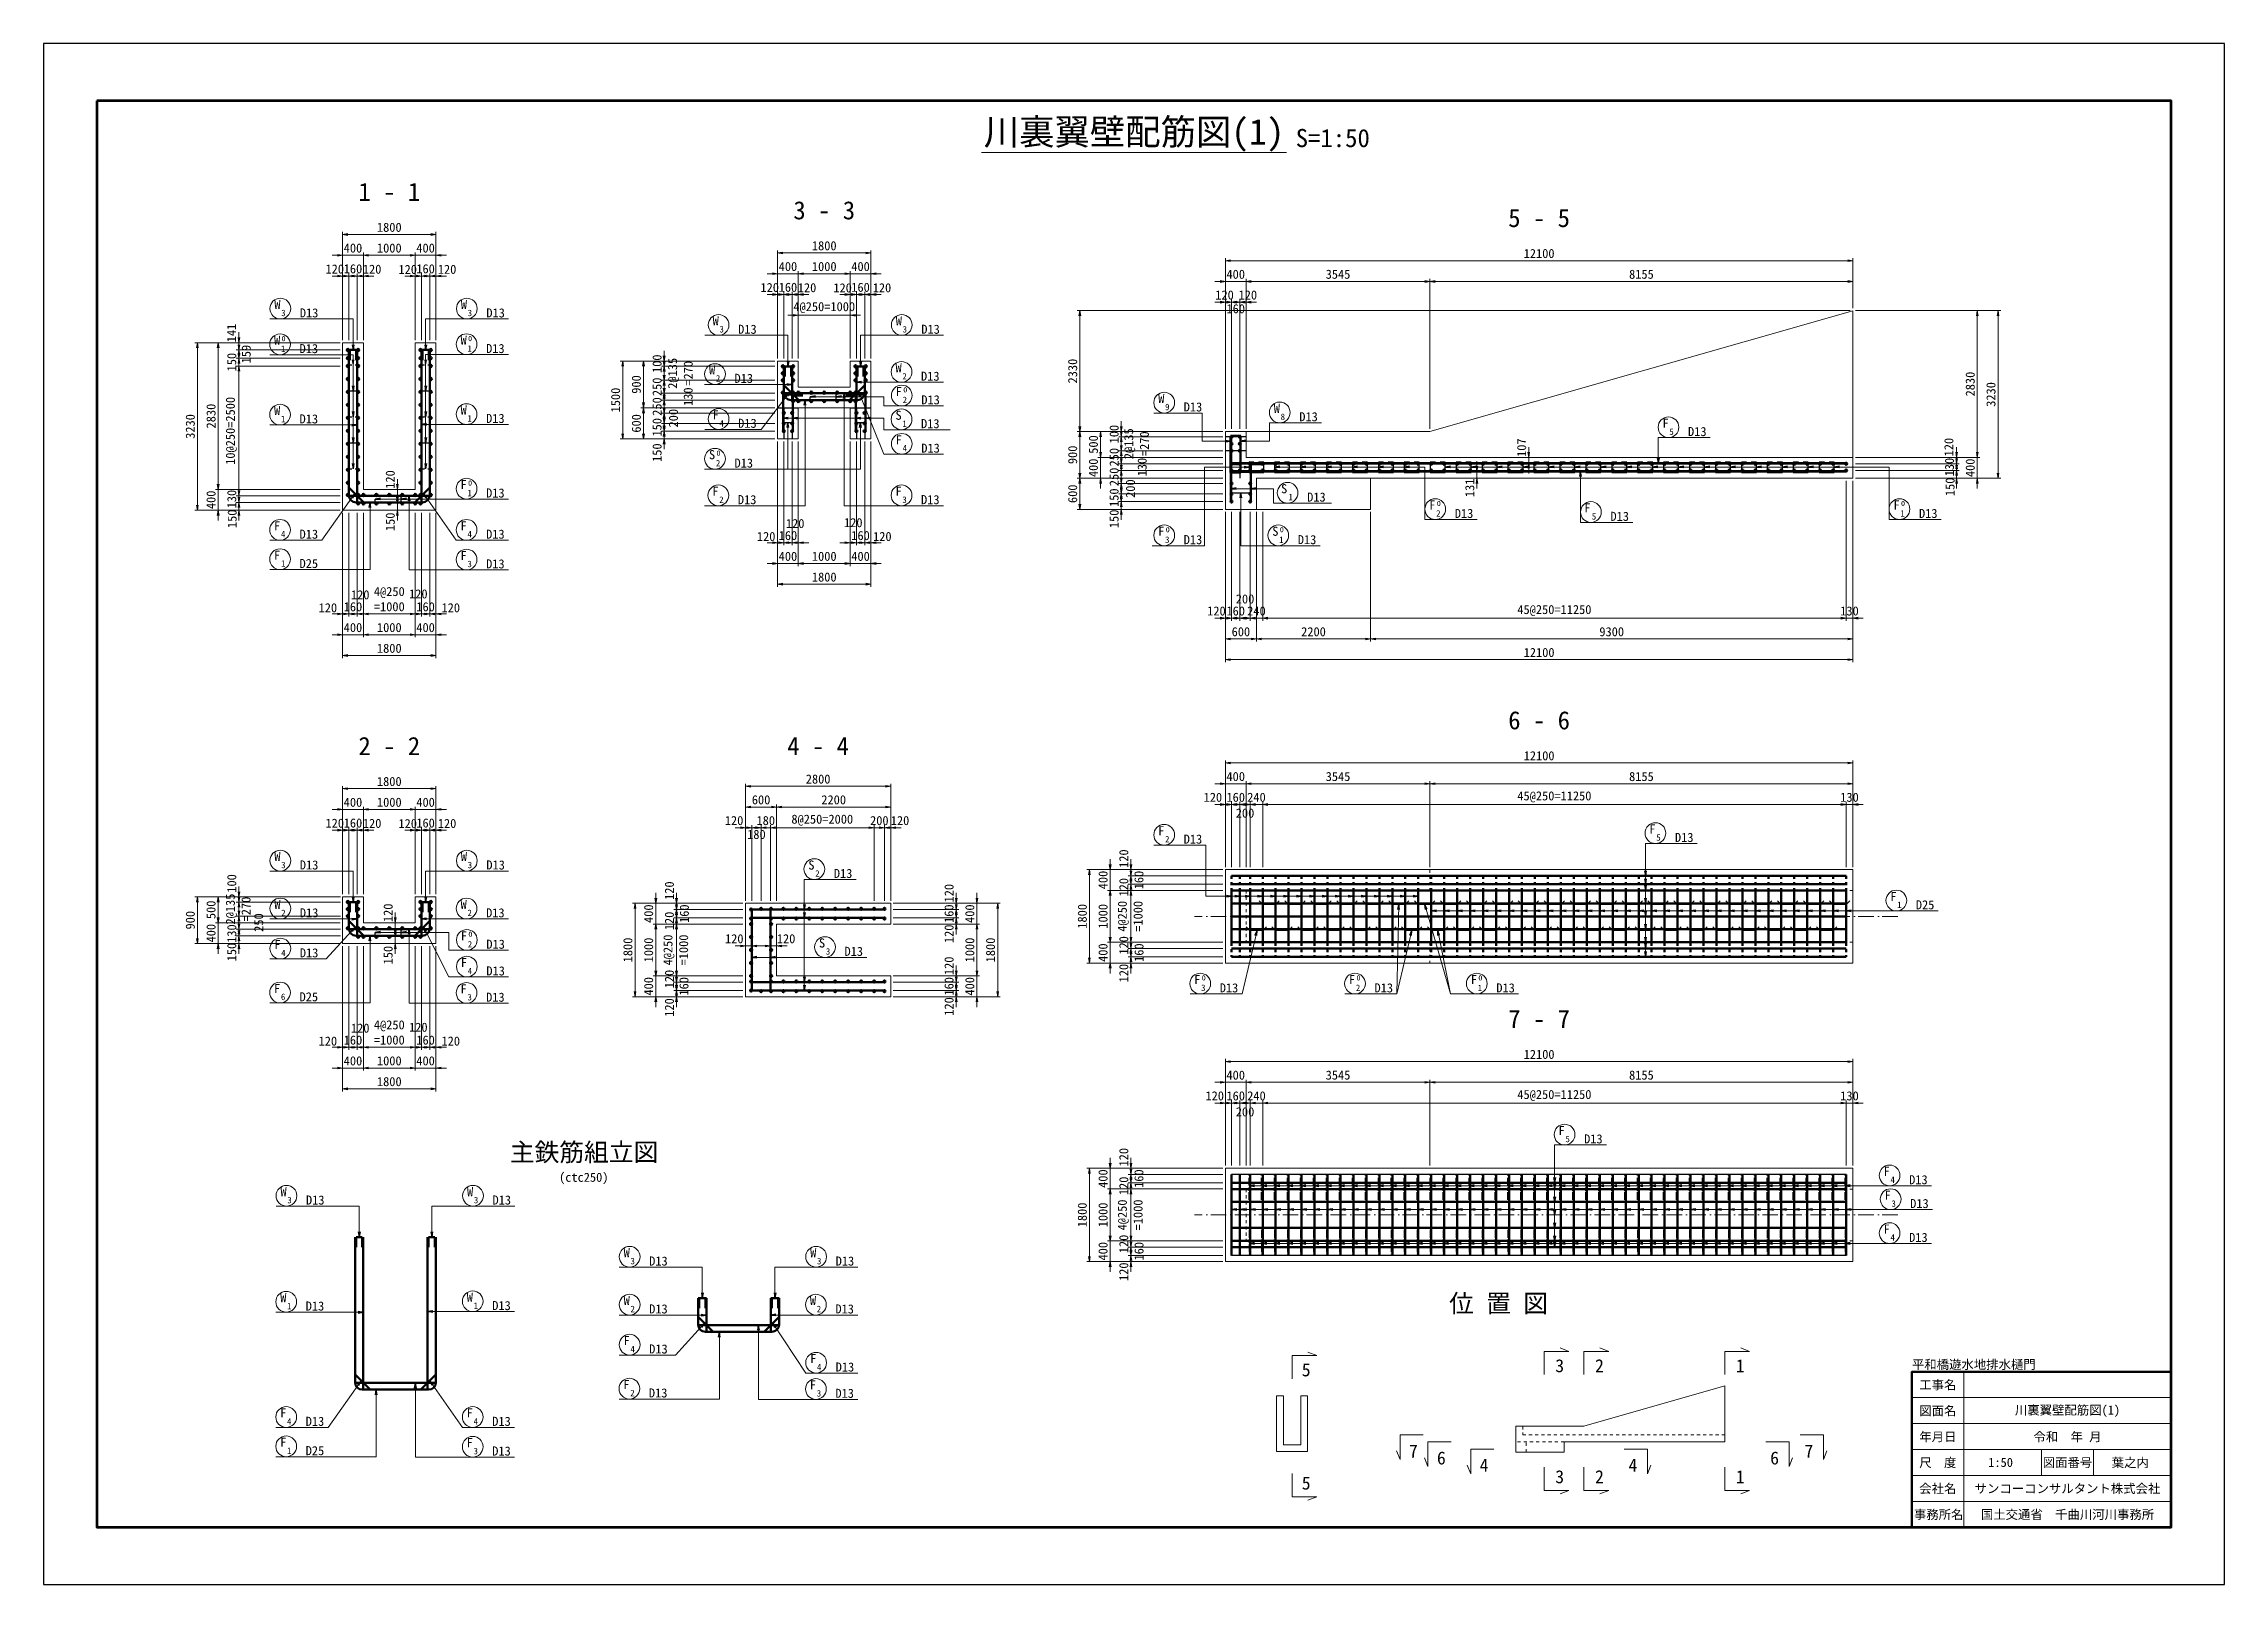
# Model space of a CAD drawing. Header units: millimetres. Extents: x 67792 to 193942, y -50017 to -20317.
# Drawn here: x 67792 to 109842, y -50017 to -20317 of the extents above; entities that cross this region are included whole.
import ezdxf
from ezdxf.enums import TextEntityAlignment as Align

# ---------------------------------------------------------------- set-up
doc = ezdxf.new("R2010")
doc.units = ezdxf.units.MM
doc.header["$LTSCALE"] = 50
doc.header["$PDSIZE"] = 300
for name, pattern in [('DASHED2', [0.375, 0.25, -0.125]), ('SXF_一点短鎖線', [9.25, 6, -1.5, 0.25, -1.5]), ('SXF_二点短鎖線', [11, 6, -1.5, 0.25, -1.5, 0.25, -1.5]), ('SXF_跳び破線', [12, 6, -6])]:
    doc.linetypes.add(name, pattern=pattern)
doc.layers.get('Defpoints').update_dxf_attribs({"color": 191})
for name, color, linetype, lineweight in [('D-BGD', 7, 'Continuous', 13), ('D-BMK', 2, 'SXF_一点短鎖線', 13), ('D-STR', 1, 'Continuous', 50), ('D-STR-DIM', 7, 'Continuous', 13), ('D-STR-HTXT', 7, 'Continuous', 13), ('D-STR-STR2', 7, 'Continuous', 25), ('D-STR-STR5', 7, 'Continuous', 25), ('D-STR-STR7', 6, 'SXF_二点短鎖線', 25), ('D-STR-TXT', 7, 'Continuous', 13), ('D-TTL', 2, 'Continuous', 140), ('D-TTL-FRAM', 2, 'Continuous', 50), ('D-TTL-LINE', 7, 'Continuous', 13), ('D-TTL-TXT', 7, 'Continuous', 13)]:
    doc.layers.add(name, color=color, linetype=linetype, lineweight=lineweight)
doc.styles.add('MS ゴシック', font='MS Gothic.ttf')
doc.styles.add('YOKO_GOTHIC', font='MS Gothic.ttf')
doc.dimstyles.new('S50', dxfattribs={"dimscale": 50, "dimtxt": 3.5, "dimasz": 2, "dimexe": 1, "dimexo": 1, "dimgap": 1, "dimtad": 1, "dimdec": 0, "dimzin": 1, "dimdsep": 46, "dimtxsty": 'YOKO_GOTHIC', "dimblk": 'OPEN', "dimcen": 0, "dimclrd": 256, "dimclre": 256, "dimclrt": 256, "dimaunit": 1, "dimadec": 3, "dimazin": 0, "dimtfac": 1, "dimtdec": 0, "dimtix": 1, "dimtmove": 2, "dimatfit": 3, "dimldrblk": 'OPEN', "dimfxl": 1, "dimlwd": -1, "dimlwe": -1, "dimarcsym": 2})

msp = doc.modelspace()

# ---------------------------------------------------------------- texts
at = {"layer": 'D-STR-TXT', "style": 'YOKO_GOTHIC'}
for s, height, p in [('1 - 1', 350, (74457.4, -23348)), ('3 - 3', 350, (82843.8, -23704.2)), ('5 - 5', 350, (96628.1, -23852.9)), ('W', 175, (72299.6, -25432.4)), ('3', 125, (72415.2, -25570.2)), ('W', 175, (75896, -25432.4)), ('3', 125, (76011.7, -25570.2)), ('W', 175, (80751, -25747.6)), ('W', 175, (84282.5, -25747.6)), ('W', 175, (72294.5, -26120.6)), ('0', 100, (72418.9, -26052.1)), ('W', 175, (75891, -26119.3)), ('0', 100, (76015.4, -26050.8)), ('3', 125, (80866.7, -25885.4)), ('3', 125, (84398.2, -25885.4)), ('1', 125, (72410.2, -26258.4)), ('1', 125, (76006.7, -26257.1)), ('W', 175, (84277.5, -26652.8)), ('W', 175, (80681, -26694.1)), ('2', 125, (80796.7, -26831.9)), ('2', 125, (84393.1, -26790.6)), ('W', 175, (72294.5, -27476)), ('W', 175, (75891, -27466.9)), ('F', 175, (84282.5, -27108.4)), ('2', 125, (84398.2, -27246.2)), ('0', 100, (84406.9, -27039.9)), ('W', 175, (89342.8, -27245.2)), ('9', 125, (89458.4, -27383)), ('W', 175, (91570.8, -27434.3)), ('1', 125, (72410.2, -27613.8)), ('1', 125, (76006.7, -27604.7)), ('F', 175, (80751, -27560.3)), ('4', 125, (80866.7, -27698.2)), ('8', 125, (91686.5, -27572.1)), ('F', 175, (99066.7, -27720.2)), ('5', 125, (99182.4, -27858)), ('S', 175, (80681, -28327.7)), ('0', 100, (80805.4, -28259.2)), ('F', 175, (84282.5, -28039.4)), ('4', 125, (84398.2, -28177.2)), ('2', 125, (80796.7, -28465.5)), ('F', 175, (75891, -28904.2)), ('1', 125, (76006.7, -29042)), ('0', 100, (76015.4, -28835.7)), ('F', 175, (80746, -29032.4)), ('F', 175, (84277.5, -29032.4)), ('2', 125, (80861.6, -29170.3)), ('3', 125, (84393.1, -29170.3)), ('F', 175, (97561.1, -29353.8)), ('5', 125, (97686.7, -29491.6)), ('F', 175, (103520.5, -29298.1)), ('1', 125, (103636.2, -29435.9)), ('0', 100, (103644.9, -29229.6)), ('F', 175, (72294.5, -29698)), ('4', 125, (72410.2, -29835.8)), ('F', 175, (75891, -29698)), ('4', 125, (76006.7, -29835.8)), ('F', 175, (72294.5, -30263.5)), ('F', 175, (75891, -30270.7)), ('1', 125, (72410.2, -30401.3)), ('3', 125, (76006.7, -30408.5)), ('6 - 6', 350, (96628.1, -33535)), ('2 - 2', 350, (74457.4, -34030.6)), ('4 - 4', 350, (82725.5, -34030.6)), ('F', 175, (89342.4, -35576.3)), ('2', 125, (89458, -35714.1)), ('5', 125, (98930.6, -35681.2)), ('W', 175, (72299.6, -36074)), ('3', 125, (72415.2, -36211.8)), ('W', 175, (75896, -36074)), ('3', 125, (76011.7, -36211.8)), ('W', 175, (72299.6, -36996.9)), ('W', 175, (75891, -36996.9)), ('F', 175, (103459.9, -36843)), ('1', 125, (103575.6, -36980.8)), ('2', 125, (72415.2, -37134.7)), ('2', 125, (76006.7, -37134.7)), ('F', 175, (72299.6, -37768.8)), ('4', 125, (72415.2, -37906.6)), ('F', 175, (75896, -37602)), ('2', 125, (76011.7, -37739.8)), ('0', 100, (76020.4, -37533.5)), ('F', 175, (75896, -38116.6)), ('4', 125, (76011.7, -38254.4)), ('F', 175, (72294.5, -38616.3)), ('6', 125, (72410.2, -38754.1)), ('F', 175, (75891, -38623.4)), ('3', 125, (76006.7, -38761.2)), ('7 - 7', 350, (96628.1, -39291)), ('F', 175, (97062.8, -41354.8)), ('5', 125, (97178.5, -41492.6)), ('W', 175, (72418.1, -42533.5)), ('W', 175, (76014.6, -42533.5)), ('F', 175, (103350.1, -42600.6)), ('3', 125, (72533.8, -42671.3)), ('3', 125, (76130.3, -42671.3)), ('3', 125, (103465.8, -42738.4)), ('W', 175, (79035.2, -43709.6)), ('3', 125, (79150.9, -43847.4)), ('W', 175, (82631.7, -43709.6)), ('3', 125, (82747.4, -43847.4)), ('W', 175, (72413.1, -44577.2)), ('W', 175, (76009.6, -44568)), ('W', 175, (79035.2, -44632.5)), ('W', 175, (82626.7, -44632.5)), ('位 置 図', 350, (95846.1, -44775.3)), ('1', 125, (72528.8, -44715)), ('1', 125, (76125.2, -44705.8)), ('2', 125, (79150.9, -44770.3)), ('2', 125, (82742.3, -44770.3)), ('F', 175, (79035.2, -45404.4)), ('4', 125, (79150.9, -45542.2)), ('F', 175, (82631.7, -45752.2)), ('4', 125, (82747.4, -45890)), ('5', 250, (92136.8, -46006.4)), ('3', 250, (97024.7, -45926.6)), ('2', 250, (97792.1, -45926.6)), ('1', 250, (100506.8, -45926.6)), ('F', 175, (79030.2, -46251.8)), ('F', 175, (82626.7, -46259)), ('F', 175, (72413.1, -46799.1)), ('F', 175, (76009.6, -46799.1)), ('2', 125, (79145.9, -46389.6)), ('3', 125, (82742.3, -46396.8)), ('4', 125, (72528.8, -46937)), ('4', 125, (76125.2, -46937)), ('F', 175, (72413.1, -47364.6)), ('1', 125, (72528.8, -47502.4)), ('F', 175, (76009.6, -47371.8)), ('3', 125, (76125.2, -47509.6)), ('7', 250, (94205, -47571.8)), ('6', 250, (94743, -47705.1)), ('6', 250, (101168.8, -47705.1)), ('7', 250, (101830.7, -47571.8)), ('4', 250, (95566.5, -47845.3)), ('3', 250, (97024.7, -48066.4)), ('2', 250, (97792.1, -48066.4)), ('4', 250, (98438.2, -47845.3)), ('1', 250, (100506.8, -48066.4)), ('5', 250, (92136.8, -48189))]:
    msp.add_text(s, height=height, dxfattribs=at).set_placement(p, align=Align.CENTER)
for s, p in [('D13', (72732.4, -25594.1)), ('D13', (76328.8, -25594.1)), ('D13', (81183.8, -25909.3)), ('D13', (84715.3, -25909.3)), ('D13', (72727.3, -26282.3)), ('D13', (76323.8, -26281)), ('D13', (81113.8, -26855.8)), ('D13', (84710.3, -26814.5)), ('D13', (84715.3, -27270)), ('D13', (89775.6, -27406.9)), ('D13', (72727.3, -27637.7)), ('D13', (76323.8, -27628.6)), ('D13', (81183.8, -27722)), ('D13', (92003.6, -27596)), ('D13', (99499.5, -27881.9)), ('D13', (84715.3, -28201.1)), ('D13', (81113.8, -28489.4)), ('D13', (76323.8, -29065.9)), ('D13', (81178.8, -29194.1)), ('D13', (84710.3, -29194.1)), ('D13', (98003.9, -29515.4)), ('D13', (103953.3, -29459.8)), ('D13', (72727.3, -29859.7)), ('D13', (76323.8, -29859.7)), ('D25', (72727.3, -30425.2)), ('D13', (76323.8, -30432.3)), ('D13', (89775.2, -35738)), ('D13', (99247.7, -35705.1)), ('D13', (72732.4, -36235.7)), ('D13', (76328.8, -36235.7)), ('D13', (72732.4, -37158.6)), ('D13', (76323.8, -37158.6)), ('D25', (103892.7, -37004.7)), ('D13', (72732.4, -37930.5)), ('D13', (76328.8, -37763.7)), ('D13', (76328.8, -38278.3)), ('D25', (72727.3, -38777.9)), ('D13', (76323.8, -38785.1)), ('D13', (97495.6, -41516.5)), ('D13', (72850.9, -42695.2)), ('D13', (76447.4, -42695.2)), ('D13', (103782.9, -42762.3)), ('D13', (79468, -43871.3)), ('D13', (83064.5, -43871.3)), ('D13', (72845.9, -44738.8)), ('D13', (76442.4, -44729.7)), ('D13', (79468, -44794.2)), ('D13', (83059.5, -44794.2)), ('D13', (79468, -45566.1)), ('D13', (83064.5, -45913.9)), ('D13', (79463, -46413.5)), ('D13', (83059.5, -46420.7)), ('D13', (72845.9, -46960.8)), ('D13', (76442.4, -46960.8)), ('D25', (72845.9, -47526.3)), ('D13', (76442.4, -47533.4))]:
    msp.add_text(s, height=175, dxfattribs=at).set_placement(p)
at = {"layer": 'D-STR-TXT', "color": 4, "style": 'YOKO_GOTHIC'}
for s, height, p in [('S', 175, (84277.5, -27567.5)), ('1', 125, (84393.1, -27705.3)), ('S', 175, (91712.7, -28983.6)), ('1', 125, (91838.3, -29121.4)), ('F', 175, (94569.5, -29298.1)), ('2', 125, (94685.1, -29435.9)), ('0', 100, (94693.8, -29229.6)), ('F', 175, (89342.8, -29803.7)), ('3', 125, (89458.4, -29941.5)), ('0', 100, (89467.2, -29735.2)), ('S', 175, (91542.6, -29803.3)), ('1', 125, (91658.3, -29941.1)), ('0', 100, (91667, -29734.8)), ('S', 175, (82596.3, -36238)), ('2', 125, (82712, -36375.8)), ('S', 175, (82801.6, -37740.1)), ('3', 125, (82917.2, -37877.9)), ('F', 175, (90037.5, -38443.8)), ('3', 125, (90153.2, -38579.2)), ('0', 100, (90161.9, -38375.2)), ('F', 175, (93021.5, -38443.8)), ('2', 125, (93137.2, -38579.2)), ('0', 100, (93145.9, -38375.2)), ('F', 175, (95370.6, -38443.8)), ('1', 125, (95486.2, -38581.6)), ('0', 100, (95495, -38375.2)), ('F', 175, (103330.1, -42142.1)), ('4', 125, (103445.8, -42279.9)), ('F', 175, (103330.1, -43254.7)), ('4', 125, (103445.8, -43392.5))]:
    msp.add_text(s, height=height, dxfattribs=at).set_placement(p, align=Align.CENTER)
for p in [(84710.3, -27729.2), (92155.5, -29145.3), (95002.3, -29459.8), (89775.6, -29965.4), (91975.4, -29965), (83029.1, -36399.7), (83234.4, -37901.7), (90470.3, -38605.4), (93454.3, -38605.4), (95803.4, -38605.4), (103762.9, -42303.8), (103762.9, -43416.4)]:
    msp.add_text('D13', height=175, dxfattribs=at).set_placement(p)
at = {"layer": 'D-STR-TXT', "linetype": 'DASHED2', "ltscale": 0.5, "style": 'YOKO_GOTHIC'}
msp.add_text('F', height=175, dxfattribs=at).set_placement((98814.9, -35543.4), align=Align.CENTER)
at = {"layer": 'D-TTL-TXT'}
for s, height, style, p in [('川裏翼壁配筋図(1)', 500, 'MS ゴシック', (88816.7, -22416.6)), ('S=1:50', 350, 'MS ゴシック', (92650, -22416.6)), ('主鉄筋組立図', 350, 'YOKO_GOTHIC', (78213.2, -41965.3))]:
    msp.add_text(s, height=height, dxfattribs=dict(at, style=style)).set_placement(p, align=Align.BOTTOM_CENTER)
at = {"layer": 'D-TTL-TXT', "style": 'YOKO_GOTHIC'}
msp.add_text('(ctc250)', height=175, dxfattribs=at).set_placement((77730.9, -42256.3))
at = {"layer": 'D-TTL-TXT', "style": 'MS ゴシック'}
msp.add_text('平和橋遊水地排水樋門', height=175, dxfattribs=at).set_placement((103816.7, -45916.6), align=Align.BOTTOM_LEFT)
for s, p in [('工事名', (104316.7, -46166.6)), ('図面名', (104316.7, -46666.6)), ('川裏翼壁配筋図(1)', (106816.7, -46666.6)), ('年月日', (104316.7, -47166.6)), ('令和  年 月', (106816.7, -47166.6)), ('尺\u3000度', (104316.7, -47666.6)), ('1:50', (105526.6, -47666.6)), ('図面番号', (106816.7, -47666.6)), ('葉之内', (108026.6, -47666.6)), ('会社名', (104316.7, -48166.6)), ('サンコーコンサルタント株式会社', (106816.7, -48166.6)), ('事務所名', (104332.8, -48666.6)), ('国土交通省\u3000千曲川河川事務所', (106816.7, -48666.6))]:
    msp.add_text(s, height=175, dxfattribs=at).set_placement(p, align=Align.MIDDLE)

# ---------------------------------------------------------------- blocks, each defined once
blk = doc.blocks.new('_Open')
at = {"color": 0, "linetype": 'ByBlock', "lineweight": -2}
for p, q in [((-1, 0.17), (0, 0)), ((-1, -0.17), (0, 0)), ((0, 0), (-1, 0))]:
    blk.add_line(p, q, dxfattribs=at)
blk = doc.blocks.new('*D229')
at = {"layer": 'D-STR-DIM', "ltscale": 1500, "transparency": 16777216}
for p, q in [((73557, -26031), (73557, -23946)), ((75357, -26031), (75357, -23946)), ((73657, -23996), (75257, -23996))]:
    blk.add_line(p, q, dxfattribs=at)
at = {"layer": 'Defpoints', "color": 0, "ltscale": 1500, "transparency": 16777216}
for p in [(75357, -23996), (73557, -26081), (75357, -26081)]:
    blk.add_point(p, dxfattribs=at)
at = {"layer": 'D-STR-DIM', "ltscale": 1500, "transparency": 16777216, "xscale": 100, "yscale": 100, "zscale": 100, "rotation": 180}
blk.add_blockref('_Open', (73557, -23996), dxfattribs=at)
at = {"layer": 'D-STR-DIM', "ltscale": 1500, "transparency": 16777216, "xscale": 100, "yscale": 100, "zscale": 100}
blk.add_blockref('_Open', (75357, -23996), dxfattribs=at)
at = {"layer": 'D-STR-DIM', "ltscale": 1500, "transparency": 16777216, "insert": (74457, -23858), "char_height": 175, "attachment_point": 5, "style": 'YOKO_GOTHIC'}
blk.add_mtext('1800', dxfattribs=at)
blk = doc.blocks.new('*D230')
at = {"layer": 'D-STR-DIM', "ltscale": 1500, "transparency": 16777216}
for p, q in [((73557, -26031), (73557, -24346)), ((73957, -26031), (73957, -24346)), ((73457, -24396), (73357, -24396)), ((73557, -24396), (73957, -24396)), ((74057, -24396), (74157, -24396))]:
    blk.add_line(p, q, dxfattribs=at)
at = {"layer": 'Defpoints', "color": 0, "ltscale": 1500, "transparency": 16777216}
for p in [(73957, -24396), (73557, -26081), (73957, -26081)]:
    blk.add_point(p, dxfattribs=at)
at = {"layer": 'D-STR-DIM', "ltscale": 1500, "transparency": 16777216, "xscale": 100, "yscale": 100, "zscale": 100}
blk.add_blockref('_Open', (73557, -24396), dxfattribs=at)
at = {"layer": 'D-STR-DIM', "ltscale": 1500, "transparency": 16777216, "xscale": 100, "yscale": 100, "zscale": 100, "rotation": 180}
blk.add_blockref('_Open', (73957, -24396), dxfattribs=at)
at = {"layer": 'D-STR-DIM', "ltscale": 1500, "transparency": 16777216, "insert": (73757, -24258), "char_height": 175, "attachment_point": 5, "style": 'YOKO_GOTHIC'}
blk.add_mtext('{\\W1;400}', dxfattribs=at)
blk = doc.blocks.new('*D231')
at = {"layer": 'D-STR-DIM', "ltscale": 1500, "transparency": 16777216}
for p, q in [((73957, -26031), (73957, -24346)), ((74957, -26031), (74957, -24346)), ((74057, -24396), (74857, -24396))]:
    blk.add_line(p, q, dxfattribs=at)
at = {"layer": 'Defpoints', "color": 0, "ltscale": 1500, "transparency": 16777216}
for p in [(74957, -24396), (73957, -26081), (74957, -26081)]:
    blk.add_point(p, dxfattribs=at)
at = {"layer": 'D-STR-DIM', "ltscale": 1500, "transparency": 16777216, "xscale": 100, "yscale": 100, "zscale": 100, "rotation": 180}
blk.add_blockref('_Open', (73957, -24396), dxfattribs=at)
at = {"layer": 'D-STR-DIM', "ltscale": 1500, "transparency": 16777216, "xscale": 100, "yscale": 100, "zscale": 100}
blk.add_blockref('_Open', (74957, -24396), dxfattribs=at)
at = {"layer": 'D-STR-DIM', "ltscale": 1500, "transparency": 16777216, "insert": (74457, -24258), "char_height": 175, "attachment_point": 5, "style": 'YOKO_GOTHIC'}
blk.add_mtext('1000', dxfattribs=at)
blk = doc.blocks.new('*D232')
at = {"layer": 'D-STR-DIM', "ltscale": 1500, "transparency": 16777216}
for p, q in [((74957, -26031), (74957, -24346)), ((75357, -26031), (75357, -24346)), ((74857, -24396), (74757, -24396)), ((74957, -24396), (75357, -24396)), ((75457, -24396), (75557, -24396))]:
    blk.add_line(p, q, dxfattribs=at)
at = {"layer": 'Defpoints', "color": 0, "ltscale": 1500, "transparency": 16777216}
for p in [(75357, -24396), (74957, -26081), (75357, -26081)]:
    blk.add_point(p, dxfattribs=at)
at = {"layer": 'D-STR-DIM', "ltscale": 1500, "transparency": 16777216, "xscale": 100, "yscale": 100, "zscale": 100}
blk.add_blockref('_Open', (74957, -24396), dxfattribs=at)
at = {"layer": 'D-STR-DIM', "ltscale": 1500, "transparency": 16777216, "xscale": 100, "yscale": 100, "zscale": 100, "rotation": 180}
blk.add_blockref('_Open', (75357, -24396), dxfattribs=at)
at = {"layer": 'D-STR-DIM', "ltscale": 1500, "transparency": 16777216, "insert": (75157, -24258), "char_height": 175, "attachment_point": 5, "style": 'YOKO_GOTHIC'}
blk.add_mtext('400', dxfattribs=at)
blk = doc.blocks.new('*D233')
at = {"layer": 'D-STR-DIM', "ltscale": 1500, "transparency": 16777216}
for p, q in [((73457, -24796), (73357, -24796)), ((73557, -26031), (73557, -24746)), ((73557, -24796), (73677, -24796)), ((73677, -26031), (73677, -24746)), ((73777, -24796), (73877, -24796))]:
    blk.add_line(p, q, dxfattribs=at)
at = {"layer": 'Defpoints', "color": 0, "ltscale": 1500, "transparency": 16777216}
for p in [(73677, -24796), (73557, -26081), (73677, -26081)]:
    blk.add_point(p, dxfattribs=at)
at = {"layer": 'D-STR-DIM', "ltscale": 1500, "transparency": 16777216, "xscale": 100, "yscale": 100, "zscale": 100}
blk.add_blockref('_Open', (73557, -24796), dxfattribs=at)
at = {"layer": 'D-STR-DIM', "ltscale": 1500, "transparency": 16777216, "xscale": 100, "yscale": 100, "zscale": 100, "rotation": 180}
blk.add_blockref('_Open', (73677, -24796), dxfattribs=at)
at = {"layer": 'D-STR-DIM', "ltscale": 1500, "transparency": 16777216, "insert": (73405, -24662), "char_height": 175, "attachment_point": 5, "style": 'YOKO_GOTHIC'}
blk.add_mtext('120', dxfattribs=at)
blk = doc.blocks.new('*D234')
at = {"layer": 'D-STR-DIM', "ltscale": 1500, "transparency": 16777216}
for p, q in [((73577, -24796), (73477, -24796)), ((73677, -26031), (73677, -24746)), ((73677, -24796), (73837, -24796)), ((73837, -26031), (73837, -24746)), ((73937, -24796), (74037, -24796))]:
    blk.add_line(p, q, dxfattribs=at)
at = {"layer": 'Defpoints', "color": 0, "ltscale": 1500, "transparency": 16777216}
for p in [(73837, -24796), (73677, -26081), (73837, -26081)]:
    blk.add_point(p, dxfattribs=at)
at = {"layer": 'D-STR-DIM', "ltscale": 1500, "transparency": 16777216, "xscale": 100, "yscale": 100, "zscale": 100}
blk.add_blockref('_Open', (73677, -24796), dxfattribs=at)
at = {"layer": 'D-STR-DIM', "ltscale": 1500, "transparency": 16777216, "xscale": 100, "yscale": 100, "zscale": 100, "rotation": 180}
blk.add_blockref('_Open', (73837, -24796), dxfattribs=at)
at = {"layer": 'D-STR-DIM', "ltscale": 1500, "transparency": 16777216, "insert": (73757, -24658), "char_height": 175, "attachment_point": 5, "style": 'YOKO_GOTHIC'}
blk.add_mtext('160', dxfattribs=at)
blk = doc.blocks.new('*D235')
at = {"layer": 'D-STR-DIM', "ltscale": 1500, "transparency": 16777216}
for p, q in [((73737, -24796), (73637, -24796)), ((73837, -26031), (73837, -24746)), ((73837, -24796), (73957, -24796)), ((73957, -26031), (73957, -24746)), ((74057, -24796), (74157, -24796))]:
    blk.add_line(p, q, dxfattribs=at)
at = {"layer": 'Defpoints', "color": 0, "ltscale": 1500, "transparency": 16777216}
for p in [(73957, -24796), (73837, -26081), (73957, -26081)]:
    blk.add_point(p, dxfattribs=at)
at = {"layer": 'D-STR-DIM', "ltscale": 1500, "transparency": 16777216, "xscale": 100, "yscale": 100, "zscale": 100}
blk.add_blockref('_Open', (73837, -24796), dxfattribs=at)
at = {"layer": 'D-STR-DIM', "ltscale": 1500, "transparency": 16777216, "xscale": 100, "yscale": 100, "zscale": 100, "rotation": 180}
blk.add_blockref('_Open', (73957, -24796), dxfattribs=at)
at = {"layer": 'D-STR-DIM', "ltscale": 1500, "transparency": 16777216, "insert": (74126, -24666), "char_height": 175, "attachment_point": 5, "style": 'YOKO_GOTHIC'}
blk.add_mtext('120', dxfattribs=at)
blk = doc.blocks.new('*D236')
at = {"layer": 'D-STR-DIM', "ltscale": 1500, "transparency": 16777216}
for p, q in [((74857, -24796), (74757, -24796)), ((74957, -26031), (74957, -24746)), ((74957, -24796), (75077, -24796)), ((75077, -26031), (75077, -24746)), ((75177, -24796), (75277, -24796))]:
    blk.add_line(p, q, dxfattribs=at)
at = {"layer": 'Defpoints', "color": 0, "ltscale": 1500, "transparency": 16777216}
for p in [(75077, -24796), (74957, -26081), (75077, -26081)]:
    blk.add_point(p, dxfattribs=at)
at = {"layer": 'D-STR-DIM', "ltscale": 1500, "transparency": 16777216, "xscale": 100, "yscale": 100, "zscale": 100}
blk.add_blockref('_Open', (74957, -24796), dxfattribs=at)
at = {"layer": 'D-STR-DIM', "ltscale": 1500, "transparency": 16777216, "xscale": 100, "yscale": 100, "zscale": 100, "rotation": 180}
blk.add_blockref('_Open', (75077, -24796), dxfattribs=at)
at = {"layer": 'D-STR-DIM', "ltscale": 1500, "transparency": 16777216, "insert": (74812, -24670), "char_height": 175, "attachment_point": 5, "style": 'YOKO_GOTHIC'}
blk.add_mtext('120', dxfattribs=at)
blk = doc.blocks.new('*D237')
at = {"layer": 'D-STR-DIM', "ltscale": 1500, "transparency": 16777216}
for p, q in [((74977, -24796), (74877, -24796)), ((75077, -26031), (75077, -24746)), ((75077, -24796), (75237, -24796)), ((75237, -26031), (75237, -24746)), ((75337, -24796), (75437, -24796))]:
    blk.add_line(p, q, dxfattribs=at)
at = {"layer": 'Defpoints', "color": 0, "ltscale": 1500, "transparency": 16777216}
for p in [(75237, -24796), (75077, -26081), (75237, -26081)]:
    blk.add_point(p, dxfattribs=at)
at = {"layer": 'D-STR-DIM', "ltscale": 1500, "transparency": 16777216, "xscale": 100, "yscale": 100, "zscale": 100}
blk.add_blockref('_Open', (75077, -24796), dxfattribs=at)
at = {"layer": 'D-STR-DIM', "ltscale": 1500, "transparency": 16777216, "xscale": 100, "yscale": 100, "zscale": 100, "rotation": 180}
blk.add_blockref('_Open', (75237, -24796), dxfattribs=at)
at = {"layer": 'D-STR-DIM', "ltscale": 1500, "transparency": 16777216, "insert": (75157, -24658), "char_height": 175, "attachment_point": 5, "style": 'YOKO_GOTHIC'}
blk.add_mtext('160', dxfattribs=at)
blk = doc.blocks.new('*D238')
at = {"layer": 'D-STR-DIM', "ltscale": 1500, "transparency": 16777216}
for p, q in [((75137, -24796), (75037, -24796)), ((75237, -26031), (75237, -24746)), ((75237, -24796), (75357, -24796)), ((75357, -26031), (75357, -24746)), ((75457, -24796), (75557, -24796))]:
    blk.add_line(p, q, dxfattribs=at)
at = {"layer": 'Defpoints', "color": 0, "ltscale": 1500, "transparency": 16777216}
for p in [(75357, -24796), (75237, -26081), (75357, -26081)]:
    blk.add_point(p, dxfattribs=at)
at = {"layer": 'D-STR-DIM', "ltscale": 1500, "transparency": 16777216, "xscale": 100, "yscale": 100, "zscale": 100}
blk.add_blockref('_Open', (75237, -24796), dxfattribs=at)
at = {"layer": 'D-STR-DIM', "ltscale": 1500, "transparency": 16777216, "xscale": 100, "yscale": 100, "zscale": 100, "rotation": 180}
blk.add_blockref('_Open', (75357, -24796), dxfattribs=at)
at = {"layer": 'D-STR-DIM', "ltscale": 1500, "transparency": 16777216, "insert": (75571, -24668), "char_height": 175, "attachment_point": 5, "style": 'YOKO_GOTHIC'}
blk.add_mtext('120', dxfattribs=at)
blk = doc.blocks.new('*D239')
at = {"layer": 'D-STR-DIM', "ltscale": 1500, "transparency": 16777216}
for p, q in [((73507, -26081), (70707, -26081)), ((70757, -26181), (70757, -29211)), ((73507, -29311), (70707, -29311))]:
    blk.add_line(p, q, dxfattribs=at)
at = {"layer": 'Defpoints', "color": 0, "ltscale": 1500, "transparency": 16777216}
for p in [(73557, -26081), (70757, -29311), (73557, -29311)]:
    blk.add_point(p, dxfattribs=at)
at = {"layer": 'D-STR-DIM', "ltscale": 1500, "transparency": 16777216, "xscale": 100, "yscale": 100, "zscale": 100}
for p, rotation in [((70757, -26081), 90), ((70757, -29311), 270)]:
    blk.add_blockref('_Open', p, dxfattribs=dict(at, rotation=rotation))
at = {"layer": 'D-STR-DIM', "ltscale": 1500, "transparency": 16777216, "insert": (70620, -27696), "char_height": 175, "attachment_point": 5, "rotation": 90, "style": 'YOKO_GOTHIC'}
blk.add_mtext('3230', dxfattribs=at)
blk = doc.blocks.new('*D240')
at = {"layer": 'D-STR-DIM', "ltscale": 1500, "transparency": 16777216}
for p, q in [((73507, -26081), (71107, -26081)), ((71157, -26181), (71157, -28811)), ((73507, -28911), (71107, -28911))]:
    blk.add_line(p, q, dxfattribs=at)
at = {"layer": 'Defpoints', "color": 0, "ltscale": 1500, "transparency": 16777216}
for p in [(73557, -26081), (71157, -28911), (73557, -28911)]:
    blk.add_point(p, dxfattribs=at)
at = {"layer": 'D-STR-DIM', "ltscale": 1500, "transparency": 16777216, "xscale": 100, "yscale": 100, "zscale": 100}
for p, rotation in [((71157, -26081), 90), ((71157, -28911), 270)]:
    blk.add_blockref('_Open', p, dxfattribs=dict(at, rotation=rotation))
at = {"layer": 'D-STR-DIM', "ltscale": 1500, "transparency": 16777216, "insert": (71020, -27496), "char_height": 175, "attachment_point": 5, "rotation": 90, "style": 'YOKO_GOTHIC'}
blk.add_mtext('2830', dxfattribs=at)
blk = doc.blocks.new('*D241')
at = {"layer": 'D-STR-DIM', "ltscale": 1500, "transparency": 16777216}
for p, q in [((73507, -28911), (71107, -28911)), ((71157, -28811), (71157, -28711)), ((71157, -28911), (71157, -29311)), ((73507, -29311), (71107, -29311)), ((71157, -29411), (71157, -29511))]:
    blk.add_line(p, q, dxfattribs=at)
at = {"layer": 'Defpoints', "color": 0, "ltscale": 1500, "transparency": 16777216}
for p in [(73557, -28911), (71157, -29311), (73557, -29311)]:
    blk.add_point(p, dxfattribs=at)
at = {"layer": 'D-STR-DIM', "ltscale": 1500, "transparency": 16777216, "xscale": 100, "yscale": 100, "zscale": 100}
for p, rotation in [((71157, -28911), 270), ((71157, -29311), 90)]:
    blk.add_blockref('_Open', p, dxfattribs=dict(at, rotation=rotation))
at = {"layer": 'D-STR-DIM', "ltscale": 1500, "transparency": 16777216, "insert": (71020, -29111), "char_height": 175, "attachment_point": 5, "rotation": 90, "style": 'YOKO_GOTHIC'}
blk.add_mtext('400', dxfattribs=at)
blk = doc.blocks.new('*D242')
at = {"layer": 'D-STR-DIM', "ltscale": 1500, "transparency": 16777216}
for p, q in [((71557, -25981), (71557, -25881)), ((73507, -26081), (71507, -26081)), ((73507, -26222), (71507, -26222)), ((71557, -26222), (71557, -26081)), ((71557, -26322), (71557, -26422))]:
    blk.add_line(p, q, dxfattribs=at)
at = {"layer": 'Defpoints', "color": 0, "ltscale": 1500, "transparency": 16777216}
for p in [(71557, -26081), (73557, -26081), (73557, -26222)]:
    blk.add_point(p, dxfattribs=at)
at = {"layer": 'D-STR-DIM', "ltscale": 1500, "transparency": 16777216, "xscale": 100, "yscale": 100, "zscale": 100}
for p, rotation in [((71557, -26081), 270), ((71557, -26222), 90)]:
    blk.add_blockref('_Open', p, dxfattribs=dict(at, rotation=rotation))
at = {"layer": 'D-STR-DIM', "ltscale": 1500, "transparency": 16777216, "insert": (71415, -25896), "char_height": 175, "attachment_point": 5, "rotation": 90, "style": 'YOKO_GOTHIC'}
blk.add_mtext('141', dxfattribs=at)
blk = doc.blocks.new('*D243')
at = {"layer": 'D-STR-DIM', "ltscale": 1500, "transparency": 16777216}
for p, q in [((73507, -26531), (71507, -26531)), ((71557, -26631), (71557, -28931)), ((73507, -29031), (71507, -29031))]:
    blk.add_line(p, q, dxfattribs=at)
at = {"layer": 'Defpoints', "color": 0, "ltscale": 1500, "transparency": 16777216}
for p in [(73557, -26531), (71557, -29031), (73557, -29031)]:
    blk.add_point(p, dxfattribs=at)
at = {"layer": 'D-STR-DIM', "ltscale": 1500, "transparency": 16777216, "xscale": 100, "yscale": 100, "zscale": 100}
for p, rotation in [((71557, -26531), 90), ((71557, -29031), 270)]:
    blk.add_blockref('_Open', p, dxfattribs=dict(at, rotation=rotation))
at = {"layer": 'D-STR-DIM', "ltscale": 1500, "transparency": 16777216, "insert": (71411, -27781), "char_height": 175, "attachment_point": 5, "rotation": 90, "style": 'YOKO_GOTHIC'}
blk.add_mtext('10@250=2500', dxfattribs=at)
blk = doc.blocks.new('*D244')
at = {"layer": 'D-STR-DIM', "ltscale": 1500, "transparency": 16777216}
for p, q in [((71557, -28931), (71557, -28831)), ((73507, -29031), (71507, -29031)), ((73507, -29161), (71507, -29161)), ((71557, -29031), (71557, -29161)), ((71557, -29261), (71557, -29361))]:
    blk.add_line(p, q, dxfattribs=at)
at = {"layer": 'Defpoints', "color": 0, "ltscale": 1500, "transparency": 16777216}
for p in [(71557, -29161), (73557, -29031), (73557, -29161)]:
    blk.add_point(p, dxfattribs=at)
at = {"layer": 'D-STR-DIM', "ltscale": 1500, "transparency": 16777216, "xscale": 100, "yscale": 100, "zscale": 100}
for p, rotation in [((71557, -29031), 270), ((71557, -29161), 90)]:
    blk.add_blockref('_Open', p, dxfattribs=dict(at, rotation=rotation))
at = {"layer": 'D-STR-DIM', "ltscale": 1500, "transparency": 16777216, "insert": (71420, -29096), "char_height": 175, "attachment_point": 5, "rotation": 90, "style": 'YOKO_GOTHIC'}
blk.add_mtext('130', dxfattribs=at)
blk = doc.blocks.new('*D245')
at = {"layer": 'D-STR-DIM', "ltscale": 1500, "transparency": 16777216}
for p, q in [((71557, -29061), (71557, -28961)), ((73507, -29161), (71507, -29161)), ((73507, -29311), (71507, -29311)), ((71557, -29161), (71557, -29311)), ((71557, -29411), (71557, -29511))]:
    blk.add_line(p, q, dxfattribs=at)
at = {"layer": 'Defpoints', "color": 0, "ltscale": 1500, "transparency": 16777216}
for p in [(71557, -29311), (73557, -29161), (73557, -29311)]:
    blk.add_point(p, dxfattribs=at)
at = {"layer": 'D-STR-DIM', "ltscale": 1500, "transparency": 16777216, "xscale": 100, "yscale": 100, "zscale": 100}
for p, rotation in [((71557, -29161), 270), ((71557, -29311), 90)]:
    blk.add_blockref('_Open', p, dxfattribs=dict(at, rotation=rotation))
at = {"layer": 'D-STR-DIM', "ltscale": 1500, "transparency": 16777216, "insert": (71428, -29476), "char_height": 175, "attachment_point": 5, "rotation": 90, "style": 'YOKO_GOTHIC'}
blk.add_mtext('150', dxfattribs=at)
blk = doc.blocks.new('*D246')
at = {"layer": 'D-STR-DIM', "ltscale": 1500, "transparency": 16777216}
for p, q in [((73507, -26381), (71507, -26381)), ((71557, -26281), (71557, -26181)), ((71557, -26531), (71557, -26381)), ((73507, -26531), (71507, -26531)), ((71557, -26631), (71557, -26731))]:
    blk.add_line(p, q, dxfattribs=at)
at = {"layer": 'Defpoints', "color": 0, "ltscale": 1500, "transparency": 16777216}
for p in [(71557, -26381), (73557, -26381), (73557, -26531)]:
    blk.add_point(p, dxfattribs=at)
at = {"layer": 'D-STR-DIM', "ltscale": 1500, "transparency": 16777216, "xscale": 100, "yscale": 100, "zscale": 100}
for p, rotation in [((71557, -26381), 270), ((71557, -26531), 90)]:
    blk.add_blockref('_Open', p, dxfattribs=dict(at, rotation=rotation))
at = {"layer": 'D-STR-DIM', "ltscale": 1500, "transparency": 16777216, "insert": (71420, -26456), "char_height": 175, "attachment_point": 5, "rotation": 90, "style": 'YOKO_GOTHIC'}
blk.add_mtext('150', dxfattribs=at)
blk = doc.blocks.new('*D198')
at = {"layer": 'D-STR-DIM', "ltscale": 1500, "transparency": 16777216}
for p, q in [((71557, -26122), (71557, -26022)), ((73507, -26222), (71507, -26222)), ((73507, -26381), (71507, -26381)), ((71557, -26222), (71557, -26381)), ((71557, -26481), (71557, -26581))]:
    blk.add_line(p, q, dxfattribs=at)
at = {"layer": 'Defpoints', "color": 0, "ltscale": 1500, "transparency": 16777216}
for p in [(71557, -26381), (73557, -26222), (73557, -26381)]:
    blk.add_point(p, dxfattribs=at)
at = {"layer": 'D-STR-DIM', "ltscale": 1500, "transparency": 16777216, "xscale": 100, "yscale": 100, "zscale": 100}
for p, rotation in [((71557, -26222), 270), ((71557, -26381), 90)]:
    blk.add_blockref('_Open', p, dxfattribs=dict(at, rotation=rotation))
at = {"layer": 'D-STR-DIM', "ltscale": 1500, "transparency": 16777216, "insert": (71699, -26301), "char_height": 175, "attachment_point": 5, "rotation": 90, "style": 'YOKO_GOTHIC'}
blk.add_mtext('159', dxfattribs=at)
blk = doc.blocks.new('*D199')
at = {"layer": 'D-STR-DIM', "ltscale": 1500, "transparency": 16777216}
for p, q in [((73557, -29361), (73557, -32161)), ((75357, -29361), (75357, -32161)), ((73657, -32111), (75257, -32111))]:
    blk.add_line(p, q, dxfattribs=at)
at = {"layer": 'Defpoints', "color": 0, "ltscale": 1500, "transparency": 16777216}
for p in [(73557, -29311), (75357, -29311), (75357, -32111)]:
    blk.add_point(p, dxfattribs=at)
at = {"layer": 'D-STR-DIM', "ltscale": 1500, "transparency": 16777216, "xscale": 100, "yscale": 100, "zscale": 100, "rotation": 180}
blk.add_blockref('_Open', (73557, -32111), dxfattribs=at)
at = {"layer": 'D-STR-DIM', "ltscale": 1500, "transparency": 16777216, "xscale": 100, "yscale": 100, "zscale": 100}
blk.add_blockref('_Open', (75357, -32111), dxfattribs=at)
at = {"layer": 'D-STR-DIM', "ltscale": 1500, "transparency": 16777216, "insert": (74457, -31973), "char_height": 175, "attachment_point": 5, "style": 'YOKO_GOTHIC'}
blk.add_mtext('1800', dxfattribs=at)
blk = doc.blocks.new('*D200')
at = {"layer": 'D-STR-DIM', "ltscale": 1500, "transparency": 16777216}
for p, q in [((73557, -29361), (73557, -31761)), ((73957, -29361), (73957, -31761)), ((73457, -31711), (73357, -31711)), ((73557, -31711), (73957, -31711)), ((74057, -31711), (74157, -31711))]:
    blk.add_line(p, q, dxfattribs=at)
at = {"layer": 'Defpoints', "color": 0, "ltscale": 1500, "transparency": 16777216}
for p in [(73557, -29311), (73957, -29311), (73957, -31711)]:
    blk.add_point(p, dxfattribs=at)
at = {"layer": 'D-STR-DIM', "ltscale": 1500, "transparency": 16777216, "xscale": 100, "yscale": 100, "zscale": 100}
blk.add_blockref('_Open', (73557, -31711), dxfattribs=at)
at = {"layer": 'D-STR-DIM', "ltscale": 1500, "transparency": 16777216, "xscale": 100, "yscale": 100, "zscale": 100, "rotation": 180}
blk.add_blockref('_Open', (73957, -31711), dxfattribs=at)
at = {"layer": 'D-STR-DIM', "ltscale": 1500, "transparency": 16777216, "insert": (73757, -31573), "char_height": 175, "attachment_point": 5, "style": 'YOKO_GOTHIC'}
blk.add_mtext('400', dxfattribs=at)
blk = doc.blocks.new('*D201')
at = {"layer": 'D-STR-DIM', "ltscale": 1500, "transparency": 16777216}
for p, q in [((73957, -29361), (73957, -31761)), ((74957, -29361), (74957, -31761)), ((74057, -31711), (74857, -31711))]:
    blk.add_line(p, q, dxfattribs=at)
at = {"layer": 'Defpoints', "color": 0, "ltscale": 1500, "transparency": 16777216}
for p in [(73957, -29311), (74957, -29311), (74957, -31711)]:
    blk.add_point(p, dxfattribs=at)
at = {"layer": 'D-STR-DIM', "ltscale": 1500, "transparency": 16777216, "xscale": 100, "yscale": 100, "zscale": 100, "rotation": 180}
blk.add_blockref('_Open', (73957, -31711), dxfattribs=at)
at = {"layer": 'D-STR-DIM', "ltscale": 1500, "transparency": 16777216, "xscale": 100, "yscale": 100, "zscale": 100}
blk.add_blockref('_Open', (74957, -31711), dxfattribs=at)
at = {"layer": 'D-STR-DIM', "ltscale": 1500, "transparency": 16777216, "insert": (74457, -31573), "char_height": 175, "attachment_point": 5, "style": 'YOKO_GOTHIC'}
blk.add_mtext('1000', dxfattribs=at)
blk = doc.blocks.new('*D202')
at = {"layer": 'D-STR-DIM', "ltscale": 1500, "transparency": 16777216}
for p, q in [((74957, -29361), (74957, -31761)), ((75357, -29361), (75357, -31761)), ((74857, -31711), (74757, -31711)), ((74957, -31711), (75357, -31711)), ((75457, -31711), (75557, -31711))]:
    blk.add_line(p, q, dxfattribs=at)
at = {"layer": 'Defpoints', "color": 0, "ltscale": 1500, "transparency": 16777216}
for p in [(74957, -29311), (75357, -29311), (75357, -31711)]:
    blk.add_point(p, dxfattribs=at)
at = {"layer": 'D-STR-DIM', "ltscale": 1500, "transparency": 16777216, "xscale": 100, "yscale": 100, "zscale": 100}
blk.add_blockref('_Open', (74957, -31711), dxfattribs=at)
at = {"layer": 'D-STR-DIM', "ltscale": 1500, "transparency": 16777216, "xscale": 100, "yscale": 100, "zscale": 100, "rotation": 180}
blk.add_blockref('_Open', (75357, -31711), dxfattribs=at)
at = {"layer": 'D-STR-DIM', "ltscale": 1500, "transparency": 16777216, "insert": (75157, -31573), "char_height": 175, "attachment_point": 5, "style": 'YOKO_GOTHIC'}
blk.add_mtext('400', dxfattribs=at)
blk = doc.blocks.new('*D203')
at = {"layer": 'D-STR-DIM', "ltscale": 1500, "transparency": 16777216}
for p, q in [((73677, -29361), (73677, -31361)), ((73837, -29361), (73837, -31361)), ((73577, -31311), (73477, -31311)), ((73677, -31311), (73837, -31311)), ((73937, -31311), (74037, -31311))]:
    blk.add_line(p, q, dxfattribs=at)
at = {"layer": 'Defpoints', "color": 0, "ltscale": 1500, "transparency": 16777216}
for p in [(73677, -29311), (73837, -29311), (73837, -31311)]:
    blk.add_point(p, dxfattribs=at)
at = {"layer": 'D-STR-DIM', "ltscale": 1500, "transparency": 16777216, "xscale": 100, "yscale": 100, "zscale": 100}
blk.add_blockref('_Open', (73677, -31311), dxfattribs=at)
at = {"layer": 'D-STR-DIM', "ltscale": 1500, "transparency": 16777216, "xscale": 100, "yscale": 100, "zscale": 100, "rotation": 180}
blk.add_blockref('_Open', (73837, -31311), dxfattribs=at)
at = {"layer": 'D-STR-DIM', "ltscale": 1500, "transparency": 16777216, "insert": (73757, -31173), "char_height": 175, "attachment_point": 5, "style": 'YOKO_GOTHIC'}
blk.add_mtext('160', dxfattribs=at)
blk = doc.blocks.new('*D204')
at = {"layer": 'D-STR-DIM', "ltscale": 1500, "transparency": 16777216}
for p, q in [((73557, -29361), (73557, -31361)), ((73677, -29361), (73677, -31361)), ((73457, -31311), (73357, -31311)), ((73557, -31311), (73677, -31311)), ((73777, -31311), (73877, -31311))]:
    blk.add_line(p, q, dxfattribs=at)
at = {"layer": 'Defpoints', "color": 0, "ltscale": 1500, "transparency": 16777216}
for p in [(73557, -29311), (73677, -29311), (73677, -31311)]:
    blk.add_point(p, dxfattribs=at)
at = {"layer": 'D-STR-DIM', "ltscale": 1500, "transparency": 16777216, "xscale": 100, "yscale": 100, "zscale": 100}
blk.add_blockref('_Open', (73557, -31311), dxfattribs=at)
at = {"layer": 'D-STR-DIM', "ltscale": 1500, "transparency": 16777216, "xscale": 100, "yscale": 100, "zscale": 100, "rotation": 180}
blk.add_blockref('_Open', (73677, -31311), dxfattribs=at)
at = {"layer": 'D-STR-DIM', "ltscale": 1500, "transparency": 16777216, "insert": (73273, -31192), "char_height": 175, "attachment_point": 5, "style": 'YOKO_GOTHIC'}
blk.add_mtext('120', dxfattribs=at)
blk = doc.blocks.new('*D205')
at = {"layer": 'D-STR-DIM', "ltscale": 1500, "transparency": 16777216}
for p, q in [((73957, -29361), (73957, -31361)), ((74957, -29361), (74957, -31361)), ((74857, -31311), (74057, -31311))]:
    blk.add_line(p, q, dxfattribs=at)
at = {"layer": 'Defpoints', "color": 0, "ltscale": 1500, "transparency": 16777216}
for p in [(73957, -29311), (74957, -29311), (73957, -31311)]:
    blk.add_point(p, dxfattribs=at)
at = {"layer": 'D-STR-DIM', "ltscale": 1500, "transparency": 16777216, "xscale": 100, "yscale": 100, "zscale": 100, "rotation": 180}
blk.add_blockref('_Open', (73957, -31311), dxfattribs=at)
at = {"layer": 'D-STR-DIM', "ltscale": 1500, "transparency": 16777216, "xscale": 100, "yscale": 100, "zscale": 100}
blk.add_blockref('_Open', (74957, -31311), dxfattribs=at)
at = {"layer": 'D-STR-DIM', "ltscale": 1500, "transparency": 16777216, "insert": (74457, -31025), "char_height": 175, "attachment_point": 5, "style": 'YOKO_GOTHIC'}
blk.add_mtext('4@250\\P=1000', dxfattribs=at)
blk = doc.blocks.new('*D206')
at = {"layer": 'D-STR-DIM', "ltscale": 1500, "transparency": 16777216}
for p, q in [((73837, -29361), (73837, -31361)), ((73957, -29361), (73957, -31361)), ((73737, -31311), (73637, -31311)), ((73957, -31311), (73837, -31311)), ((74057, -31311), (74157, -31311))]:
    blk.add_line(p, q, dxfattribs=at)
at = {"layer": 'Defpoints', "color": 0, "ltscale": 1500, "transparency": 16777216}
for p in [(73837, -29311), (73957, -29311), (73837, -31311)]:
    blk.add_point(p, dxfattribs=at)
at = {"layer": 'D-STR-DIM', "ltscale": 1500, "transparency": 16777216, "xscale": 100, "yscale": 100, "zscale": 100}
blk.add_blockref('_Open', (73837, -31311), dxfattribs=at)
at = {"layer": 'D-STR-DIM', "ltscale": 1500, "transparency": 16777216, "xscale": 100, "yscale": 100, "zscale": 100, "rotation": 180}
blk.add_blockref('_Open', (73957, -31311), dxfattribs=at)
at = {"layer": 'D-STR-DIM', "ltscale": 1500, "transparency": 16777216, "insert": (73897, -30942), "char_height": 175, "attachment_point": 5, "style": 'YOKO_GOTHIC'}
blk.add_mtext('120', dxfattribs=at)
blk = doc.blocks.new('*D207')
at = {"layer": 'D-STR-DIM', "ltscale": 1500, "transparency": 16777216}
for p, q in [((75077, -29361), (75077, -31361)), ((75237, -29361), (75237, -31361)), ((74977, -31311), (74877, -31311)), ((75237, -31311), (75077, -31311)), ((75337, -31311), (75437, -31311))]:
    blk.add_line(p, q, dxfattribs=at)
at = {"layer": 'Defpoints', "color": 0, "ltscale": 1500, "transparency": 16777216}
for p in [(75077, -29311), (75237, -29311), (75077, -31311)]:
    blk.add_point(p, dxfattribs=at)
at = {"layer": 'D-STR-DIM', "ltscale": 1500, "transparency": 16777216, "xscale": 100, "yscale": 100, "zscale": 100}
blk.add_blockref('_Open', (75077, -31311), dxfattribs=at)
at = {"layer": 'D-STR-DIM', "ltscale": 1500, "transparency": 16777216, "xscale": 100, "yscale": 100, "zscale": 100, "rotation": 180}
blk.add_blockref('_Open', (75237, -31311), dxfattribs=at)
at = {"layer": 'D-STR-DIM', "ltscale": 1500, "transparency": 16777216, "insert": (75157, -31173), "char_height": 175, "attachment_point": 5, "style": 'YOKO_GOTHIC'}
blk.add_mtext('160', dxfattribs=at)
blk = doc.blocks.new('*D208')
at = {"layer": 'D-STR-DIM', "ltscale": 1500, "transparency": 16777216}
for p, q in [((75237, -29361), (75237, -31361)), ((75357, -29361), (75357, -31361)), ((75137, -31311), (75037, -31311)), ((75357, -31311), (75237, -31311)), ((75457, -31311), (75557, -31311))]:
    blk.add_line(p, q, dxfattribs=at)
at = {"layer": 'Defpoints', "color": 0, "ltscale": 1500, "transparency": 16777216}
for p in [(75237, -29311), (75357, -29311), (75237, -31311)]:
    blk.add_point(p, dxfattribs=at)
at = {"layer": 'D-STR-DIM', "ltscale": 1500, "transparency": 16777216, "xscale": 100, "yscale": 100, "zscale": 100}
blk.add_blockref('_Open', (75237, -31311), dxfattribs=at)
at = {"layer": 'D-STR-DIM', "ltscale": 1500, "transparency": 16777216, "xscale": 100, "yscale": 100, "zscale": 100, "rotation": 180}
blk.add_blockref('_Open', (75357, -31311), dxfattribs=at)
at = {"layer": 'D-STR-DIM', "ltscale": 1500, "transparency": 16777216, "insert": (75642, -31192), "char_height": 175, "attachment_point": 5, "style": 'YOKO_GOTHIC'}
blk.add_mtext('120', dxfattribs=at)
blk = doc.blocks.new('*D209')
at = {"layer": 'D-STR-DIM', "ltscale": 1500, "transparency": 16777216}
for p, q in [((74957, -29361), (74957, -31361)), ((75077, -29361), (75077, -31361)), ((74857, -31311), (74757, -31311)), ((74957, -31311), (75077, -31311)), ((75177, -31311), (75277, -31311))]:
    blk.add_line(p, q, dxfattribs=at)
at = {"layer": 'Defpoints', "color": 0, "ltscale": 1500, "transparency": 16777216}
for p in [(74957, -29311), (75077, -29311), (75077, -31311)]:
    blk.add_point(p, dxfattribs=at)
at = {"layer": 'D-STR-DIM', "ltscale": 1500, "transparency": 16777216, "xscale": 100, "yscale": 100, "zscale": 100}
blk.add_blockref('_Open', (74957, -31311), dxfattribs=at)
at = {"layer": 'D-STR-DIM', "ltscale": 1500, "transparency": 16777216, "xscale": 100, "yscale": 100, "zscale": 100, "rotation": 180}
blk.add_blockref('_Open', (75077, -31311), dxfattribs=at)
at = {"layer": 'D-STR-DIM', "ltscale": 1500, "transparency": 16777216, "insert": (75017, -30925), "char_height": 175, "attachment_point": 5, "style": 'YOKO_GOTHIC'}
blk.add_mtext('120', dxfattribs=at)
blk = doc.blocks.new('*D210')
at = {"layer": 'D-STR-DIM', "ltscale": 1500, "transparency": 16777216}
for p, q in [((73557, -37714), (73557, -40514)), ((75357, -37714), (75357, -40514)), ((73657, -40464), (75257, -40464))]:
    blk.add_line(p, q, dxfattribs=at)
at = {"layer": 'Defpoints', "color": 0, "ltscale": 1500, "transparency": 16777216}
for p in [(73557, -37664), (75357, -37664), (75357, -40464)]:
    blk.add_point(p, dxfattribs=at)
at = {"layer": 'D-STR-DIM', "ltscale": 1500, "transparency": 16777216, "xscale": 100, "yscale": 100, "zscale": 100, "rotation": 180}
blk.add_blockref('_Open', (73557, -40464), dxfattribs=at)
at = {"layer": 'D-STR-DIM', "ltscale": 1500, "transparency": 16777216, "xscale": 100, "yscale": 100, "zscale": 100}
blk.add_blockref('_Open', (75357, -40464), dxfattribs=at)
at = {"layer": 'D-STR-DIM', "ltscale": 1500, "transparency": 16777216, "insert": (74457, -40326), "char_height": 175, "attachment_point": 5, "style": 'YOKO_GOTHIC'}
blk.add_mtext('1800', dxfattribs=at)
blk = doc.blocks.new('*D211')
at = {"layer": 'D-STR-DIM', "ltscale": 1500, "transparency": 16777216}
for p, q in [((73557, -37714), (73557, -40114)), ((73957, -37714), (73957, -40114)), ((73457, -40064), (73357, -40064)), ((73557, -40064), (73957, -40064)), ((74057, -40064), (74157, -40064))]:
    blk.add_line(p, q, dxfattribs=at)
at = {"layer": 'Defpoints', "color": 0, "ltscale": 1500, "transparency": 16777216}
for p in [(73557, -37664), (73957, -37664), (73957, -40064)]:
    blk.add_point(p, dxfattribs=at)
at = {"layer": 'D-STR-DIM', "ltscale": 1500, "transparency": 16777216, "xscale": 100, "yscale": 100, "zscale": 100}
blk.add_blockref('_Open', (73557, -40064), dxfattribs=at)
at = {"layer": 'D-STR-DIM', "ltscale": 1500, "transparency": 16777216, "xscale": 100, "yscale": 100, "zscale": 100, "rotation": 180}
blk.add_blockref('_Open', (73957, -40064), dxfattribs=at)
at = {"layer": 'D-STR-DIM', "ltscale": 1500, "transparency": 16777216, "insert": (73757, -39926), "char_height": 175, "attachment_point": 5, "style": 'YOKO_GOTHIC'}
blk.add_mtext('400', dxfattribs=at)
blk = doc.blocks.new('*D212')
at = {"layer": 'D-STR-DIM', "ltscale": 1500, "transparency": 16777216}
for p, q in [((73957, -37714), (73957, -40114)), ((74957, -37714), (74957, -40114)), ((74057, -40064), (74857, -40064))]:
    blk.add_line(p, q, dxfattribs=at)
at = {"layer": 'Defpoints', "color": 0, "ltscale": 1500, "transparency": 16777216}
for p in [(73957, -37664), (74957, -37664), (74957, -40064)]:
    blk.add_point(p, dxfattribs=at)
at = {"layer": 'D-STR-DIM', "ltscale": 1500, "transparency": 16777216, "xscale": 100, "yscale": 100, "zscale": 100, "rotation": 180}
blk.add_blockref('_Open', (73957, -40064), dxfattribs=at)
at = {"layer": 'D-STR-DIM', "ltscale": 1500, "transparency": 16777216, "xscale": 100, "yscale": 100, "zscale": 100}
blk.add_blockref('_Open', (74957, -40064), dxfattribs=at)
at = {"layer": 'D-STR-DIM', "ltscale": 1500, "transparency": 16777216, "insert": (74457, -39926), "char_height": 175, "attachment_point": 5, "style": 'YOKO_GOTHIC'}
blk.add_mtext('1000', dxfattribs=at)
blk = doc.blocks.new('*D213')
at = {"layer": 'D-STR-DIM', "ltscale": 1500, "transparency": 16777216}
for p, q in [((74957, -37714), (74957, -40114)), ((75357, -37714), (75357, -40114)), ((74857, -40064), (74757, -40064)), ((74957, -40064), (75357, -40064)), ((75457, -40064), (75557, -40064))]:
    blk.add_line(p, q, dxfattribs=at)
at = {"layer": 'Defpoints', "color": 0, "ltscale": 1500, "transparency": 16777216}
for p in [(74957, -37664), (75357, -37664), (75357, -40064)]:
    blk.add_point(p, dxfattribs=at)
at = {"layer": 'D-STR-DIM', "ltscale": 1500, "transparency": 16777216, "xscale": 100, "yscale": 100, "zscale": 100}
blk.add_blockref('_Open', (74957, -40064), dxfattribs=at)
at = {"layer": 'D-STR-DIM', "ltscale": 1500, "transparency": 16777216, "xscale": 100, "yscale": 100, "zscale": 100, "rotation": 180}
blk.add_blockref('_Open', (75357, -40064), dxfattribs=at)
at = {"layer": 'D-STR-DIM', "ltscale": 1500, "transparency": 16777216, "insert": (75157, -39926), "char_height": 175, "attachment_point": 5, "style": 'YOKO_GOTHIC'}
blk.add_mtext('400', dxfattribs=at)
blk = doc.blocks.new('*D214')
at = {"layer": 'D-STR-DIM', "ltscale": 1500, "transparency": 16777216}
for p, q in [((73677, -37714), (73677, -39714)), ((73837, -37714), (73837, -39714)), ((73577, -39664), (73477, -39664)), ((73677, -39664), (73837, -39664)), ((73937, -39664), (74037, -39664))]:
    blk.add_line(p, q, dxfattribs=at)
at = {"layer": 'Defpoints', "color": 0, "ltscale": 1500, "transparency": 16777216}
for p in [(73677, -37664), (73837, -37664), (73837, -39664)]:
    blk.add_point(p, dxfattribs=at)
at = {"layer": 'D-STR-DIM', "ltscale": 1500, "transparency": 16777216, "xscale": 100, "yscale": 100, "zscale": 100}
blk.add_blockref('_Open', (73677, -39664), dxfattribs=at)
at = {"layer": 'D-STR-DIM', "ltscale": 1500, "transparency": 16777216, "xscale": 100, "yscale": 100, "zscale": 100, "rotation": 180}
blk.add_blockref('_Open', (73837, -39664), dxfattribs=at)
at = {"layer": 'D-STR-DIM', "ltscale": 1500, "transparency": 16777216, "insert": (73757, -39526), "char_height": 175, "attachment_point": 5, "style": 'YOKO_GOTHIC'}
blk.add_mtext('160', dxfattribs=at)
blk = doc.blocks.new('*D215')
at = {"layer": 'D-STR-DIM', "ltscale": 1500, "transparency": 16777216}
for p, q in [((73557, -37714), (73557, -39714)), ((73677, -37714), (73677, -39714)), ((73457, -39664), (73357, -39664)), ((73557, -39664), (73677, -39664)), ((73777, -39664), (73877, -39664))]:
    blk.add_line(p, q, dxfattribs=at)
at = {"layer": 'Defpoints', "color": 0, "ltscale": 1500, "transparency": 16777216}
for p in [(73557, -37664), (73677, -37664), (73677, -39664)]:
    blk.add_point(p, dxfattribs=at)
at = {"layer": 'D-STR-DIM', "ltscale": 1500, "transparency": 16777216, "xscale": 100, "yscale": 100, "zscale": 100}
blk.add_blockref('_Open', (73557, -39664), dxfattribs=at)
at = {"layer": 'D-STR-DIM', "ltscale": 1500, "transparency": 16777216, "xscale": 100, "yscale": 100, "zscale": 100, "rotation": 180}
blk.add_blockref('_Open', (73677, -39664), dxfattribs=at)
at = {"layer": 'D-STR-DIM', "ltscale": 1500, "transparency": 16777216, "insert": (73273, -39545), "char_height": 175, "attachment_point": 5, "style": 'YOKO_GOTHIC'}
blk.add_mtext('120', dxfattribs=at)
blk = doc.blocks.new('*D216')
at = {"layer": 'D-STR-DIM', "ltscale": 1500, "transparency": 16777216}
for p, q in [((73957, -37714), (73957, -39714)), ((74957, -37714), (74957, -39714)), ((74857, -39664), (74057, -39664))]:
    blk.add_line(p, q, dxfattribs=at)
at = {"layer": 'Defpoints', "color": 0, "ltscale": 1500, "transparency": 16777216}
for p in [(73957, -37664), (74957, -37664), (73957, -39664)]:
    blk.add_point(p, dxfattribs=at)
at = {"layer": 'D-STR-DIM', "ltscale": 1500, "transparency": 16777216, "xscale": 100, "yscale": 100, "zscale": 100, "rotation": 180}
blk.add_blockref('_Open', (73957, -39664), dxfattribs=at)
at = {"layer": 'D-STR-DIM', "ltscale": 1500, "transparency": 16777216, "xscale": 100, "yscale": 100, "zscale": 100}
blk.add_blockref('_Open', (74957, -39664), dxfattribs=at)
at = {"layer": 'D-STR-DIM', "ltscale": 1500, "transparency": 16777216, "insert": (74457, -39378), "char_height": 175, "attachment_point": 5, "style": 'YOKO_GOTHIC'}
blk.add_mtext('4@250\\P=1000', dxfattribs=at)
blk = doc.blocks.new('*D217')
at = {"layer": 'D-STR-DIM', "ltscale": 1500, "transparency": 16777216}
for p, q in [((73837, -37714), (73837, -39714)), ((73957, -37714), (73957, -39714)), ((73737, -39664), (73637, -39664)), ((73957, -39664), (73837, -39664)), ((74057, -39664), (74157, -39664))]:
    blk.add_line(p, q, dxfattribs=at)
at = {"layer": 'Defpoints', "color": 0, "ltscale": 1500, "transparency": 16777216}
for p in [(73837, -37664), (73957, -37664), (73837, -39664)]:
    blk.add_point(p, dxfattribs=at)
at = {"layer": 'D-STR-DIM', "ltscale": 1500, "transparency": 16777216, "xscale": 100, "yscale": 100, "zscale": 100}
blk.add_blockref('_Open', (73837, -39664), dxfattribs=at)
at = {"layer": 'D-STR-DIM', "ltscale": 1500, "transparency": 16777216, "xscale": 100, "yscale": 100, "zscale": 100, "rotation": 180}
blk.add_blockref('_Open', (73957, -39664), dxfattribs=at)
at = {"layer": 'D-STR-DIM', "ltscale": 1500, "transparency": 16777216, "insert": (73897, -39295), "char_height": 175, "attachment_point": 5, "style": 'YOKO_GOTHIC'}
blk.add_mtext('120', dxfattribs=at)
blk = doc.blocks.new('*D218')
at = {"layer": 'D-STR-DIM', "ltscale": 1500, "transparency": 16777216}
for p, q in [((75077, -37714), (75077, -39714)), ((75237, -37714), (75237, -39714)), ((74977, -39664), (74877, -39664)), ((75237, -39664), (75077, -39664)), ((75337, -39664), (75437, -39664))]:
    blk.add_line(p, q, dxfattribs=at)
at = {"layer": 'Defpoints', "color": 0, "ltscale": 1500, "transparency": 16777216}
for p in [(75077, -37664), (75237, -37664), (75077, -39664)]:
    blk.add_point(p, dxfattribs=at)
at = {"layer": 'D-STR-DIM', "ltscale": 1500, "transparency": 16777216, "xscale": 100, "yscale": 100, "zscale": 100}
blk.add_blockref('_Open', (75077, -39664), dxfattribs=at)
at = {"layer": 'D-STR-DIM', "ltscale": 1500, "transparency": 16777216, "xscale": 100, "yscale": 100, "zscale": 100, "rotation": 180}
blk.add_blockref('_Open', (75237, -39664), dxfattribs=at)
at = {"layer": 'D-STR-DIM', "ltscale": 1500, "transparency": 16777216, "insert": (75157, -39526), "char_height": 175, "attachment_point": 5, "style": 'YOKO_GOTHIC'}
blk.add_mtext('160', dxfattribs=at)
blk = doc.blocks.new('*D219')
at = {"layer": 'D-STR-DIM', "ltscale": 1500, "transparency": 16777216}
for p, q in [((75237, -37714), (75237, -39714)), ((75357, -37714), (75357, -39714)), ((75137, -39664), (75037, -39664)), ((75357, -39664), (75237, -39664)), ((75457, -39664), (75557, -39664))]:
    blk.add_line(p, q, dxfattribs=at)
at = {"layer": 'Defpoints', "color": 0, "ltscale": 1500, "transparency": 16777216}
for p in [(75237, -37664), (75357, -37664), (75237, -39664)]:
    blk.add_point(p, dxfattribs=at)
at = {"layer": 'D-STR-DIM', "ltscale": 1500, "transparency": 16777216, "xscale": 100, "yscale": 100, "zscale": 100}
blk.add_blockref('_Open', (75237, -39664), dxfattribs=at)
at = {"layer": 'D-STR-DIM', "ltscale": 1500, "transparency": 16777216, "xscale": 100, "yscale": 100, "zscale": 100, "rotation": 180}
blk.add_blockref('_Open', (75357, -39664), dxfattribs=at)
at = {"layer": 'D-STR-DIM', "ltscale": 1500, "transparency": 16777216, "insert": (75642, -39545), "char_height": 175, "attachment_point": 5, "style": 'YOKO_GOTHIC'}
blk.add_mtext('120', dxfattribs=at)
blk = doc.blocks.new('*D220')
at = {"layer": 'D-STR-DIM', "ltscale": 1500, "transparency": 16777216}
for p, q in [((74957, -37714), (74957, -39714)), ((75077, -37714), (75077, -39714)), ((74857, -39664), (74757, -39664)), ((74957, -39664), (75077, -39664)), ((75177, -39664), (75277, -39664))]:
    blk.add_line(p, q, dxfattribs=at)
at = {"layer": 'Defpoints', "color": 0, "ltscale": 1500, "transparency": 16777216}
for p in [(74957, -37664), (75077, -37664), (75077, -39664)]:
    blk.add_point(p, dxfattribs=at)
at = {"layer": 'D-STR-DIM', "ltscale": 1500, "transparency": 16777216, "xscale": 100, "yscale": 100, "zscale": 100}
blk.add_blockref('_Open', (74957, -39664), dxfattribs=at)
at = {"layer": 'D-STR-DIM', "ltscale": 1500, "transparency": 16777216, "xscale": 100, "yscale": 100, "zscale": 100, "rotation": 180}
blk.add_blockref('_Open', (75077, -39664), dxfattribs=at)
at = {"layer": 'D-STR-DIM', "ltscale": 1500, "transparency": 16777216, "insert": (75017, -39278), "char_height": 175, "attachment_point": 5, "style": 'YOKO_GOTHIC'}
blk.add_mtext('120', dxfattribs=at)
blk = doc.blocks.new('*D221')
at = {"layer": 'D-STR-DIM', "ltscale": 1500, "transparency": 16777216}
for p, q in [((73557, -36714), (73557, -34628)), ((73657, -34678), (75257, -34678)), ((75357, -36714), (75357, -34628))]:
    blk.add_line(p, q, dxfattribs=at)
at = {"layer": 'Defpoints', "color": 0, "ltscale": 1500, "transparency": 16777216}
for p in [(75357, -34678), (73557, -36764), (75357, -36764)]:
    blk.add_point(p, dxfattribs=at)
at = {"layer": 'D-STR-DIM', "ltscale": 1500, "transparency": 16777216, "xscale": 100, "yscale": 100, "zscale": 100, "rotation": 180}
blk.add_blockref('_Open', (73557, -34678), dxfattribs=at)
at = {"layer": 'D-STR-DIM', "ltscale": 1500, "transparency": 16777216, "xscale": 100, "yscale": 100, "zscale": 100}
blk.add_blockref('_Open', (75357, -34678), dxfattribs=at)
at = {"layer": 'D-STR-DIM', "ltscale": 1500, "transparency": 16777216, "insert": (74457, -34541), "char_height": 175, "attachment_point": 5, "style": 'YOKO_GOTHIC'}
blk.add_mtext('1800', dxfattribs=at)
blk = doc.blocks.new('*D222')
at = {"layer": 'D-STR-DIM', "ltscale": 1500, "transparency": 16777216}
for p, q in [((73457, -35078), (73357, -35078)), ((73557, -36714), (73557, -35028)), ((73557, -35078), (73957, -35078)), ((73957, -36714), (73957, -35028)), ((74057, -35078), (74157, -35078))]:
    blk.add_line(p, q, dxfattribs=at)
at = {"layer": 'Defpoints', "color": 0, "ltscale": 1500, "transparency": 16777216}
for p in [(73957, -35078), (73557, -36764), (73957, -36764)]:
    blk.add_point(p, dxfattribs=at)
at = {"layer": 'D-STR-DIM', "ltscale": 1500, "transparency": 16777216, "xscale": 100, "yscale": 100, "zscale": 100}
blk.add_blockref('_Open', (73557, -35078), dxfattribs=at)
at = {"layer": 'D-STR-DIM', "ltscale": 1500, "transparency": 16777216, "xscale": 100, "yscale": 100, "zscale": 100, "rotation": 180}
blk.add_blockref('_Open', (73957, -35078), dxfattribs=at)
at = {"layer": 'D-STR-DIM', "ltscale": 1500, "transparency": 16777216, "insert": (73757, -34941), "char_height": 175, "attachment_point": 5, "style": 'YOKO_GOTHIC'}
blk.add_mtext('400', dxfattribs=at)
blk = doc.blocks.new('*D223')
at = {"layer": 'D-STR-DIM', "ltscale": 1500, "transparency": 16777216}
for p, q in [((73957, -36714), (73957, -35028)), ((74057, -35078), (74857, -35078)), ((74957, -36714), (74957, -35028))]:
    blk.add_line(p, q, dxfattribs=at)
at = {"layer": 'Defpoints', "color": 0, "ltscale": 1500, "transparency": 16777216}
for p in [(74957, -35078), (73957, -36764), (74957, -36764)]:
    blk.add_point(p, dxfattribs=at)
at = {"layer": 'D-STR-DIM', "ltscale": 1500, "transparency": 16777216, "xscale": 100, "yscale": 100, "zscale": 100, "rotation": 180}
blk.add_blockref('_Open', (73957, -35078), dxfattribs=at)
at = {"layer": 'D-STR-DIM', "ltscale": 1500, "transparency": 16777216, "xscale": 100, "yscale": 100, "zscale": 100}
blk.add_blockref('_Open', (74957, -35078), dxfattribs=at)
at = {"layer": 'D-STR-DIM', "ltscale": 1500, "transparency": 16777216, "insert": (74457, -34941), "char_height": 175, "attachment_point": 5, "style": 'YOKO_GOTHIC'}
blk.add_mtext('1000', dxfattribs=at)
blk = doc.blocks.new('*D224')
at = {"layer": 'D-STR-DIM', "ltscale": 1500, "transparency": 16777216}
for p, q in [((74857, -35078), (74757, -35078)), ((74957, -36714), (74957, -35028)), ((74957, -35078), (75357, -35078)), ((75357, -36714), (75357, -35028)), ((75457, -35078), (75557, -35078))]:
    blk.add_line(p, q, dxfattribs=at)
at = {"layer": 'Defpoints', "color": 0, "ltscale": 1500, "transparency": 16777216}
for p in [(75357, -35078), (74957, -36764), (75357, -36764)]:
    blk.add_point(p, dxfattribs=at)
at = {"layer": 'D-STR-DIM', "ltscale": 1500, "transparency": 16777216, "xscale": 100, "yscale": 100, "zscale": 100}
blk.add_blockref('_Open', (74957, -35078), dxfattribs=at)
at = {"layer": 'D-STR-DIM', "ltscale": 1500, "transparency": 16777216, "xscale": 100, "yscale": 100, "zscale": 100, "rotation": 180}
blk.add_blockref('_Open', (75357, -35078), dxfattribs=at)
at = {"layer": 'D-STR-DIM', "ltscale": 1500, "transparency": 16777216, "insert": (75157, -34941), "char_height": 175, "attachment_point": 5, "style": 'YOKO_GOTHIC'}
blk.add_mtext('400', dxfattribs=at)
blk = doc.blocks.new('*D225')
at = {"layer": 'D-STR-DIM', "ltscale": 1500, "transparency": 16777216}
for p, q in [((73457, -35478), (73357, -35478)), ((73557, -36714), (73557, -35428)), ((73557, -35478), (73677, -35478)), ((73677, -36714), (73677, -35428)), ((73777, -35478), (73877, -35478))]:
    blk.add_line(p, q, dxfattribs=at)
at = {"layer": 'Defpoints', "color": 0, "ltscale": 1500, "transparency": 16777216}
for p in [(73677, -35478), (73557, -36764), (73677, -36764)]:
    blk.add_point(p, dxfattribs=at)
at = {"layer": 'D-STR-DIM', "ltscale": 1500, "transparency": 16777216, "xscale": 100, "yscale": 100, "zscale": 100}
blk.add_blockref('_Open', (73557, -35478), dxfattribs=at)
at = {"layer": 'D-STR-DIM', "ltscale": 1500, "transparency": 16777216, "xscale": 100, "yscale": 100, "zscale": 100, "rotation": 180}
blk.add_blockref('_Open', (73677, -35478), dxfattribs=at)
at = {"layer": 'D-STR-DIM', "ltscale": 1500, "transparency": 16777216, "insert": (73405, -35345), "char_height": 175, "attachment_point": 5, "style": 'YOKO_GOTHIC'}
blk.add_mtext('120', dxfattribs=at)
blk = doc.blocks.new('*D226')
at = {"layer": 'D-STR-DIM', "ltscale": 1500, "transparency": 16777216}
for p, q in [((73577, -35478), (73477, -35478)), ((73677, -36714), (73677, -35428)), ((73677, -35478), (73837, -35478)), ((73837, -36714), (73837, -35428)), ((73937, -35478), (74037, -35478))]:
    blk.add_line(p, q, dxfattribs=at)
at = {"layer": 'Defpoints', "color": 0, "ltscale": 1500, "transparency": 16777216}
for p in [(73837, -35478), (73677, -36764), (73837, -36764)]:
    blk.add_point(p, dxfattribs=at)
at = {"layer": 'D-STR-DIM', "ltscale": 1500, "transparency": 16777216, "xscale": 100, "yscale": 100, "zscale": 100}
blk.add_blockref('_Open', (73677, -35478), dxfattribs=at)
at = {"layer": 'D-STR-DIM', "ltscale": 1500, "transparency": 16777216, "xscale": 100, "yscale": 100, "zscale": 100, "rotation": 180}
blk.add_blockref('_Open', (73837, -35478), dxfattribs=at)
at = {"layer": 'D-STR-DIM', "ltscale": 1500, "transparency": 16777216, "insert": (73757, -35341), "char_height": 175, "attachment_point": 5, "style": 'YOKO_GOTHIC'}
blk.add_mtext('160', dxfattribs=at)
blk = doc.blocks.new('*D227')
at = {"layer": 'D-STR-DIM', "ltscale": 1500, "transparency": 16777216}
for p, q in [((73737, -35478), (73637, -35478)), ((73837, -36714), (73837, -35428)), ((73837, -35478), (73957, -35478)), ((73957, -36714), (73957, -35428)), ((74057, -35478), (74157, -35478))]:
    blk.add_line(p, q, dxfattribs=at)
at = {"layer": 'Defpoints', "color": 0, "ltscale": 1500, "transparency": 16777216}
for p in [(73957, -35478), (73837, -36764), (73957, -36764)]:
    blk.add_point(p, dxfattribs=at)
at = {"layer": 'D-STR-DIM', "ltscale": 1500, "transparency": 16777216, "xscale": 100, "yscale": 100, "zscale": 100}
blk.add_blockref('_Open', (73837, -35478), dxfattribs=at)
at = {"layer": 'D-STR-DIM', "ltscale": 1500, "transparency": 16777216, "xscale": 100, "yscale": 100, "zscale": 100, "rotation": 180}
blk.add_blockref('_Open', (73957, -35478), dxfattribs=at)
at = {"layer": 'D-STR-DIM', "ltscale": 1500, "transparency": 16777216, "insert": (74126, -35348), "char_height": 175, "attachment_point": 5, "style": 'YOKO_GOTHIC'}
blk.add_mtext('120', dxfattribs=at)
blk = doc.blocks.new('*D228')
at = {"layer": 'D-STR-DIM', "ltscale": 1500, "transparency": 16777216}
for p, q in [((74857, -35478), (74757, -35478)), ((74957, -36714), (74957, -35428)), ((74957, -35478), (75077, -35478)), ((75077, -36714), (75077, -35428)), ((75177, -35478), (75277, -35478))]:
    blk.add_line(p, q, dxfattribs=at)
at = {"layer": 'Defpoints', "color": 0, "ltscale": 1500, "transparency": 16777216}
for p in [(75077, -35478), (74957, -36764), (75077, -36764)]:
    blk.add_point(p, dxfattribs=at)
at = {"layer": 'D-STR-DIM', "ltscale": 1500, "transparency": 16777216, "xscale": 100, "yscale": 100, "zscale": 100}
blk.add_blockref('_Open', (74957, -35478), dxfattribs=at)
at = {"layer": 'D-STR-DIM', "ltscale": 1500, "transparency": 16777216, "xscale": 100, "yscale": 100, "zscale": 100, "rotation": 180}
blk.add_blockref('_Open', (75077, -35478), dxfattribs=at)
at = {"layer": 'D-STR-DIM', "ltscale": 1500, "transparency": 16777216, "insert": (74812, -35352), "char_height": 175, "attachment_point": 5, "style": 'YOKO_GOTHIC'}
blk.add_mtext('120', dxfattribs=at)
blk = doc.blocks.new('*D247')
at = {"layer": 'D-STR-DIM', "ltscale": 1500, "transparency": 16777216}
for p, q in [((74977, -35478), (74877, -35478)), ((75077, -36714), (75077, -35428)), ((75077, -35478), (75237, -35478)), ((75237, -36714), (75237, -35428)), ((75337, -35478), (75437, -35478))]:
    blk.add_line(p, q, dxfattribs=at)
at = {"layer": 'Defpoints', "color": 0, "ltscale": 1500, "transparency": 16777216}
for p in [(75237, -35478), (75077, -36764), (75237, -36764)]:
    blk.add_point(p, dxfattribs=at)
at = {"layer": 'D-STR-DIM', "ltscale": 1500, "transparency": 16777216, "xscale": 100, "yscale": 100, "zscale": 100}
blk.add_blockref('_Open', (75077, -35478), dxfattribs=at)
at = {"layer": 'D-STR-DIM', "ltscale": 1500, "transparency": 16777216, "xscale": 100, "yscale": 100, "zscale": 100, "rotation": 180}
blk.add_blockref('_Open', (75237, -35478), dxfattribs=at)
at = {"layer": 'D-STR-DIM', "ltscale": 1500, "transparency": 16777216, "insert": (75157, -35341), "char_height": 175, "attachment_point": 5, "style": 'YOKO_GOTHIC'}
blk.add_mtext('160', dxfattribs=at)
blk = doc.blocks.new('*D248')
at = {"layer": 'D-STR-DIM', "ltscale": 1500, "transparency": 16777216}
for p, q in [((75137, -35478), (75037, -35478)), ((75237, -36714), (75237, -35428)), ((75237, -35478), (75357, -35478)), ((75357, -36714), (75357, -35428)), ((75457, -35478), (75557, -35478))]:
    blk.add_line(p, q, dxfattribs=at)
at = {"layer": 'Defpoints', "color": 0, "ltscale": 1500, "transparency": 16777216}
for p in [(75357, -35478), (75237, -36764), (75357, -36764)]:
    blk.add_point(p, dxfattribs=at)
at = {"layer": 'D-STR-DIM', "ltscale": 1500, "transparency": 16777216, "xscale": 100, "yscale": 100, "zscale": 100}
blk.add_blockref('_Open', (75237, -35478), dxfattribs=at)
at = {"layer": 'D-STR-DIM', "ltscale": 1500, "transparency": 16777216, "xscale": 100, "yscale": 100, "zscale": 100, "rotation": 180}
blk.add_blockref('_Open', (75357, -35478), dxfattribs=at)
at = {"layer": 'D-STR-DIM', "ltscale": 1500, "transparency": 16777216, "insert": (75571, -35350), "char_height": 175, "attachment_point": 5, "style": 'YOKO_GOTHIC'}
blk.add_mtext('120', dxfattribs=at)
blk = doc.blocks.new('*D249')
at = {"layer": 'D-STR-DIM', "ltscale": 1500, "transparency": 16777216}
for p, q in [((73507, -36764), (70707, -36764)), ((70757, -36864), (70757, -37564)), ((73507, -37664), (70707, -37664))]:
    blk.add_line(p, q, dxfattribs=at)
at = {"layer": 'Defpoints', "color": 0, "ltscale": 1500, "transparency": 16777216}
for p in [(73557, -36764), (70757, -37664), (73557, -37664)]:
    blk.add_point(p, dxfattribs=at)
at = {"layer": 'D-STR-DIM', "ltscale": 1500, "transparency": 16777216, "xscale": 100, "yscale": 100, "zscale": 100}
for p, rotation in [((70757, -36764), 90), ((70757, -37664), 270)]:
    blk.add_blockref('_Open', p, dxfattribs=dict(at, rotation=rotation))
at = {"layer": 'D-STR-DIM', "ltscale": 1500, "transparency": 16777216, "insert": (70620, -37214), "char_height": 175, "attachment_point": 5, "rotation": 90, "style": 'YOKO_GOTHIC'}
blk.add_mtext('900', dxfattribs=at)
blk = doc.blocks.new('*D250')
at = {"layer": 'D-STR-DIM', "ltscale": 1500, "transparency": 16777216}
for p, q in [((73507, -36764), (71107, -36764)), ((71157, -36864), (71157, -37164)), ((73507, -37264), (71107, -37264))]:
    blk.add_line(p, q, dxfattribs=at)
at = {"layer": 'Defpoints', "color": 0, "ltscale": 1500, "transparency": 16777216}
for p in [(73557, -36764), (71157, -37264), (73557, -37264)]:
    blk.add_point(p, dxfattribs=at)
at = {"layer": 'D-STR-DIM', "ltscale": 1500, "transparency": 16777216, "xscale": 100, "yscale": 100, "zscale": 100}
for p, rotation in [((71157, -36764), 90), ((71157, -37264), 270)]:
    blk.add_blockref('_Open', p, dxfattribs=dict(at, rotation=rotation))
at = {"layer": 'D-STR-DIM', "ltscale": 1500, "transparency": 16777216, "insert": (71020, -37014), "char_height": 175, "attachment_point": 5, "rotation": 90, "style": 'YOKO_GOTHIC'}
blk.add_mtext('500', dxfattribs=at)
blk = doc.blocks.new('*D251')
at = {"layer": 'D-STR-DIM', "ltscale": 1500, "transparency": 16777216}
for p, q in [((73507, -37264), (71107, -37264)), ((71157, -37164), (71157, -37064)), ((71157, -37264), (71157, -37664)), ((73507, -37664), (71107, -37664)), ((71157, -37764), (71157, -37864))]:
    blk.add_line(p, q, dxfattribs=at)
at = {"layer": 'Defpoints', "color": 0, "ltscale": 1500, "transparency": 16777216}
for p in [(73557, -37264), (71157, -37664), (73557, -37664)]:
    blk.add_point(p, dxfattribs=at)
at = {"layer": 'D-STR-DIM', "ltscale": 1500, "transparency": 16777216, "xscale": 100, "yscale": 100, "zscale": 100}
for p, rotation in [((71157, -37264), 270), ((71157, -37664), 90)]:
    blk.add_blockref('_Open', p, dxfattribs=dict(at, rotation=rotation))
at = {"layer": 'D-STR-DIM', "ltscale": 1500, "transparency": 16777216, "insert": (71020, -37464), "char_height": 175, "attachment_point": 5, "rotation": 90, "style": 'YOKO_GOTHIC'}
blk.add_mtext('400', dxfattribs=at)
blk = doc.blocks.new('*D252')
at = {"layer": 'D-STR-DIM', "ltscale": 1500, "transparency": 16777216}
for p, q in [((74388, -28911), (74663, -28911)), ((74613, -28811), (74613, -28711)), ((74613, -29031), (74613, -28911)), ((74398, -29031), (74663, -29031)), ((74613, -29131), (74613, -29231))]:
    blk.add_line(p, q, dxfattribs=at)
at = {"layer": 'Defpoints', "color": 0, "ltscale": 1500, "transparency": 16777216}
for p in [(74338, -28911), (74613, -28911), (74348, -29031)]:
    blk.add_point(p, dxfattribs=at)
at = {"layer": 'D-STR-DIM', "ltscale": 1500, "transparency": 16777216, "xscale": 100, "yscale": 100, "zscale": 100}
for p, rotation in [((74613, -28911), 270), ((74613, -29031), 90)]:
    blk.add_blockref('_Open', p, dxfattribs=dict(at, rotation=rotation))
at = {"layer": 'D-STR-DIM', "ltscale": 1500, "transparency": 16777216, "insert": (74476, -28718), "char_height": 175, "attachment_point": 5, "rotation": 90, "style": 'YOKO_GOTHIC'}
blk.add_mtext('120', dxfattribs=at)
blk = doc.blocks.new('*D253')
at = {"layer": 'D-STR-DIM', "ltscale": 1500, "transparency": 16777216}
for p, q in [((74613, -29061), (74613, -28961)), ((74387, -29161), (74663, -29161)), ((74387, -29311), (74663, -29311)), ((74613, -29161), (74613, -29311)), ((74613, -29411), (74613, -29511))]:
    blk.add_line(p, q, dxfattribs=at)
at = {"layer": 'Defpoints', "color": 0, "ltscale": 1500, "transparency": 16777216}
for p in [(74337, -29161), (74337, -29311), (74613, -29311)]:
    blk.add_point(p, dxfattribs=at)
at = {"layer": 'D-STR-DIM', "ltscale": 1500, "transparency": 16777216, "xscale": 100, "yscale": 100, "zscale": 100}
for p, rotation in [((74613, -29161), 270), ((74613, -29311), 90)]:
    blk.add_blockref('_Open', p, dxfattribs=dict(at, rotation=rotation))
at = {"layer": 'D-STR-DIM', "ltscale": 1500, "transparency": 16777216, "insert": (74476, -29534), "char_height": 175, "attachment_point": 5, "rotation": 90, "style": 'YOKO_GOTHIC'}
blk.add_mtext('150', dxfattribs=at)
blk = doc.blocks.new('*D254')
at = {"layer": 'D-STR-DIM', "ltscale": 1500, "transparency": 16777216}
for p, q in [((74347, -37264), (74623, -37264)), ((74358, -37384), (74623, -37384)), ((74573, -37164), (74573, -37064)), ((74573, -37384), (74573, -37264)), ((74573, -37484), (74573, -37584))]:
    blk.add_line(p, q, dxfattribs=at)
at = {"layer": 'Defpoints', "color": 0, "ltscale": 1500, "transparency": 16777216}
for p in [(74297, -37264), (74308, -37384), (74573, -37264)]:
    blk.add_point(p, dxfattribs=at)
at = {"layer": 'D-STR-DIM', "ltscale": 1500, "transparency": 16777216, "xscale": 100, "yscale": 100, "zscale": 100}
for p, rotation in [((74573, -37264), 270), ((74573, -37384), 90)]:
    blk.add_blockref('_Open', p, dxfattribs=dict(at, rotation=rotation))
at = {"layer": 'D-STR-DIM', "ltscale": 1500, "transparency": 16777216, "insert": (74435, -37071), "char_height": 175, "attachment_point": 5, "rotation": 90, "style": 'YOKO_GOTHIC'}
blk.add_mtext('120', dxfattribs=at)
blk = doc.blocks.new('*D255')
at = {"layer": 'D-STR-DIM', "ltscale": 1500, "transparency": 16777216}
for p, q in [((74573, -37414), (74573, -37314)), ((74347, -37514), (74623, -37514)), ((74347, -37664), (74623, -37664)), ((74573, -37514), (74573, -37664)), ((74573, -37764), (74573, -37864))]:
    blk.add_line(p, q, dxfattribs=at)
at = {"layer": 'Defpoints', "color": 0, "ltscale": 1500, "transparency": 16777216}
for p in [(74297, -37514), (74297, -37664), (74573, -37664)]:
    blk.add_point(p, dxfattribs=at)
at = {"layer": 'D-STR-DIM', "ltscale": 1500, "transparency": 16777216, "xscale": 100, "yscale": 100, "zscale": 100}
for p, rotation in [((74573, -37514), 270), ((74573, -37664), 90)]:
    blk.add_blockref('_Open', p, dxfattribs=dict(at, rotation=rotation))
at = {"layer": 'D-STR-DIM', "ltscale": 1500, "transparency": 16777216, "insert": (74435, -37887), "char_height": 175, "attachment_point": 5, "rotation": 90, "style": 'YOKO_GOTHIC'}
blk.add_mtext('150', dxfattribs=at)
blk = doc.blocks.new('*D11')
at = {"layer": 'D-STR-DIM', "ltscale": 1500, "transparency": 16777216}
for p, q in [((90478, -25301), (90378, -25301)), ((90578, -27744), (90578, -25251)), ((90578, -25301), (90698, -25301)), ((90698, -27744), (90698, -25251)), ((90798, -25301), (90898, -25301))]:
    blk.add_line(p, q, dxfattribs=at)
at = {"layer": 'Defpoints', "color": 0, "ltscale": 1500, "transparency": 16777216}
for p in [(90698, -25301), (90578, -27794), (90698, -27794)]:
    blk.add_point(p, dxfattribs=at)
at = {"layer": 'D-STR-DIM', "ltscale": 1500, "transparency": 16777216, "xscale": 100, "yscale": 100, "zscale": 100}
blk.add_blockref('_Open', (90578, -25301), dxfattribs=at)
at = {"layer": 'D-STR-DIM', "ltscale": 1500, "transparency": 16777216, "xscale": 100, "yscale": 100, "zscale": 100, "rotation": 180}
blk.add_blockref('_Open', (90698, -25301), dxfattribs=at)
at = {"layer": 'D-STR-DIM', "ltscale": 1500, "transparency": 16777216, "insert": (90563, -25163), "char_height": 175, "attachment_point": 5, "style": 'YOKO_GOTHIC'}
blk.add_mtext('120', dxfattribs=at)
blk = doc.blocks.new('*D12')
at = {"layer": 'D-STR-DIM', "ltscale": 1500, "transparency": 16777216}
for p, q in [((90598, -25301), (90498, -25301)), ((90698, -27744), (90698, -25251)), ((90698, -25301), (90858, -25301)), ((90858, -27744), (90858, -25251)), ((90958, -25301), (91058, -25301))]:
    blk.add_line(p, q, dxfattribs=at)
at = {"layer": 'Defpoints', "color": 0, "ltscale": 1500, "transparency": 16777216}
for p in [(90858, -25301), (90698, -27794), (90858, -27794)]:
    blk.add_point(p, dxfattribs=at)
at = {"layer": 'D-STR-DIM', "ltscale": 1500, "transparency": 16777216, "xscale": 100, "yscale": 100, "zscale": 100}
blk.add_blockref('_Open', (90698, -25301), dxfattribs=at)
at = {"layer": 'D-STR-DIM', "ltscale": 1500, "transparency": 16777216, "xscale": 100, "yscale": 100, "zscale": 100, "rotation": 180}
blk.add_blockref('_Open', (90858, -25301), dxfattribs=at)
at = {"layer": 'D-STR-DIM', "ltscale": 1500, "transparency": 16777216, "insert": (90778, -25428), "char_height": 175, "attachment_point": 5, "style": 'YOKO_GOTHIC'}
blk.add_mtext('160', dxfattribs=at)
blk = doc.blocks.new('*D13')
at = {"layer": 'D-STR-DIM', "ltscale": 1500, "transparency": 16777216}
for p, q in [((90758, -25301), (90658, -25301)), ((90858, -27744), (90858, -25251)), ((90858, -25301), (90978, -25301)), ((90978, -27744), (90978, -25251)), ((91078, -25301), (91178, -25301))]:
    blk.add_line(p, q, dxfattribs=at)
at = {"layer": 'Defpoints', "color": 0, "ltscale": 1500, "transparency": 16777216}
for p in [(90978, -25301), (90858, -27794), (90978, -27794)]:
    blk.add_point(p, dxfattribs=at)
at = {"layer": 'D-STR-DIM', "ltscale": 1500, "transparency": 16777216, "xscale": 100, "yscale": 100, "zscale": 100}
blk.add_blockref('_Open', (90858, -25301), dxfattribs=at)
at = {"layer": 'D-STR-DIM', "ltscale": 1500, "transparency": 16777216, "xscale": 100, "yscale": 100, "zscale": 100, "rotation": 180}
blk.add_blockref('_Open', (90978, -25301), dxfattribs=at)
at = {"layer": 'D-STR-DIM', "ltscale": 1500, "transparency": 16777216, "insert": (91012, -25163), "char_height": 175, "attachment_point": 5, "style": 'YOKO_GOTHIC'}
blk.add_mtext('120', dxfattribs=at)
blk = doc.blocks.new('*D14')
at = {"layer": 'D-STR-DIM', "ltscale": 1500, "transparency": 16777216}
for p, q in [((90478, -24901), (90378, -24901)), ((90578, -27744), (90578, -24851)), ((90578, -24901), (90978, -24901)), ((90978, -27744), (90978, -24851)), ((91078, -24901), (91178, -24901))]:
    blk.add_line(p, q, dxfattribs=at)
at = {"layer": 'Defpoints', "color": 0, "ltscale": 1500, "transparency": 16777216}
for p in [(90978, -24901), (90578, -27794), (90978, -27794)]:
    blk.add_point(p, dxfattribs=at)
at = {"layer": 'D-STR-DIM', "ltscale": 1500, "transparency": 16777216, "xscale": 100, "yscale": 100, "zscale": 100}
blk.add_blockref('_Open', (90578, -24901), dxfattribs=at)
at = {"layer": 'D-STR-DIM', "ltscale": 1500, "transparency": 16777216, "xscale": 100, "yscale": 100, "zscale": 100, "rotation": 180}
blk.add_blockref('_Open', (90978, -24901), dxfattribs=at)
at = {"layer": 'D-STR-DIM', "ltscale": 1500, "transparency": 16777216, "insert": (90778, -24763), "char_height": 175, "attachment_point": 5, "style": 'YOKO_GOTHIC'}
blk.add_mtext('400', dxfattribs=at)
blk = doc.blocks.new('*D15')
at = {"layer": 'D-STR-DIM', "ltscale": 1500, "transparency": 16777216}
for p, q in [((90978, -27744), (90978, -24851)), ((91078, -24901), (94424, -24901)), ((94524, -27744), (94524, -24851))]:
    blk.add_line(p, q, dxfattribs=at)
at = {"layer": 'Defpoints', "color": 0, "ltscale": 1500, "transparency": 16777216}
for p in [(94524, -24901), (90978, -27794), (94524, -27794)]:
    blk.add_point(p, dxfattribs=at)
at = {"layer": 'D-STR-DIM', "ltscale": 1500, "transparency": 16777216, "xscale": 100, "yscale": 100, "zscale": 100, "rotation": 180}
blk.add_blockref('_Open', (90978, -24901), dxfattribs=at)
at = {"layer": 'D-STR-DIM', "ltscale": 1500, "transparency": 16777216, "xscale": 100, "yscale": 100, "zscale": 100}
blk.add_blockref('_Open', (94524, -24901), dxfattribs=at)
at = {"layer": 'D-STR-DIM', "ltscale": 1500, "transparency": 16777216, "insert": (92751, -24763), "char_height": 175, "attachment_point": 5, "style": 'YOKO_GOTHIC'}
blk.add_mtext('3545', dxfattribs=at)
blk = doc.blocks.new('*D16')
at = {"layer": 'D-STR-DIM', "ltscale": 1500, "transparency": 16777216}
for p, q in [((94524, -27744), (94524, -24851)), ((94624, -24901), (102578, -24901)), ((102678, -25414), (102678, -24851))]:
    blk.add_line(p, q, dxfattribs=at)
at = {"layer": 'Defpoints', "color": 0, "ltscale": 1500, "transparency": 16777216}
for p in [(102678, -24901), (102678, -25464), (94524, -27794)]:
    blk.add_point(p, dxfattribs=at)
at = {"layer": 'D-STR-DIM', "ltscale": 1500, "transparency": 16777216, "xscale": 100, "yscale": 100, "zscale": 100, "rotation": 180}
blk.add_blockref('_Open', (94524, -24901), dxfattribs=at)
at = {"layer": 'D-STR-DIM', "ltscale": 1500, "transparency": 16777216, "xscale": 100, "yscale": 100, "zscale": 100}
blk.add_blockref('_Open', (102678, -24901), dxfattribs=at)
at = {"layer": 'D-STR-DIM', "ltscale": 1500, "transparency": 16777216, "insert": (98601, -24763), "char_height": 175, "attachment_point": 5, "style": 'YOKO_GOTHIC'}
blk.add_mtext('8155', dxfattribs=at)
blk = doc.blocks.new('*D17')
at = {"layer": 'D-STR-DIM', "ltscale": 1500, "transparency": 16777216}
for p, q in [((90578, -27744), (90578, -24451)), ((102578, -24501), (90678, -24501)), ((102678, -25414), (102678, -24451))]:
    blk.add_line(p, q, dxfattribs=at)
at = {"layer": 'Defpoints', "color": 0, "ltscale": 1500, "transparency": 16777216}
for p in [(90578, -24501), (102678, -25464), (90578, -27794)]:
    blk.add_point(p, dxfattribs=at)
at = {"layer": 'D-STR-DIM', "ltscale": 1500, "transparency": 16777216, "xscale": 100, "yscale": 100, "zscale": 100, "rotation": 180}
blk.add_blockref('_Open', (90578, -24501), dxfattribs=at)
at = {"layer": 'D-STR-DIM', "ltscale": 1500, "transparency": 16777216, "xscale": 100, "yscale": 100, "zscale": 100}
blk.add_blockref('_Open', (102678, -24501), dxfattribs=at)
at = {"layer": 'D-STR-DIM', "ltscale": 1500, "transparency": 16777216, "insert": (96628, -24363), "char_height": 175, "attachment_point": 5, "style": 'YOKO_GOTHIC'}
blk.add_mtext('12100', dxfattribs=at)
blk = doc.blocks.new('*D18')
at = {"layer": 'D-STR-DIM', "ltscale": 1500, "transparency": 16777216}
for p, q in [((88572, -27694), (88572, -27594)), ((90528, -27794), (88522, -27794)), ((90528, -27894), (88522, -27894)), ((88572, -27794), (88572, -27894)), ((88572, -27994), (88572, -28094))]:
    blk.add_line(p, q, dxfattribs=at)
at = {"layer": 'Defpoints', "color": 0, "ltscale": 1500, "transparency": 16777216}
for p in [(88572, -27894), (90578, -27794), (90578, -27894)]:
    blk.add_point(p, dxfattribs=at)
at = {"layer": 'D-STR-DIM', "ltscale": 1500, "transparency": 16777216, "xscale": 100, "yscale": 100, "zscale": 100}
for p, rotation in [((88572, -27794), 270), ((88572, -27894), 90)]:
    blk.add_blockref('_Open', p, dxfattribs=dict(at, rotation=rotation))
at = {"layer": 'D-STR-DIM', "ltscale": 1500, "transparency": 16777216, "insert": (88434, -27844), "char_height": 175, "attachment_point": 5, "rotation": 90, "style": 'YOKO_GOTHIC'}
blk.add_mtext('100', dxfattribs=at)
blk = doc.blocks.new('*D19')
at = {"layer": 'D-STR-DIM', "ltscale": 1500, "transparency": 16777216}
for p, q in [((88572, -27794), (88572, -27694)), ((90528, -27894), (88522, -27894)), ((90528, -28164), (88522, -28164)), ((88572, -27894), (88572, -28164)), ((88572, -28264), (88572, -28364))]:
    blk.add_line(p, q, dxfattribs=at)
at = {"layer": 'Defpoints', "color": 0, "ltscale": 1500, "transparency": 16777216}
for p in [(88572, -28164), (90578, -27894), (90578, -28164)]:
    blk.add_point(p, dxfattribs=at)
at = {"layer": 'D-STR-DIM', "ltscale": 1500, "transparency": 16777216, "xscale": 100, "yscale": 100, "zscale": 100}
for p, rotation in [((88572, -27894), 270), ((88572, -28164), 90)]:
    blk.add_blockref('_Open', p, dxfattribs=dict(at, rotation=rotation))
at = {"layer": 'D-STR-DIM', "ltscale": 1500, "transparency": 16777216, "char_height": 175, "attachment_point": 5, "rotation": 90, "style": 'YOKO_GOTHIC'}
for s, insert in [('2@135', (88734, -28029)), ('=270', (89018, -28029))]:
    blk.add_mtext(s, dxfattribs=dict(at, insert=insert))
blk = doc.blocks.new('*D20')
at = {"layer": 'D-STR-DIM', "ltscale": 1500, "transparency": 16777216}
for p, q in [((90528, -28164), (88522, -28164)), ((88572, -28064), (88572, -27964)), ((88572, -28164), (88572, -28414)), ((90528, -28414), (88522, -28414)), ((88572, -28514), (88572, -28614))]:
    blk.add_line(p, q, dxfattribs=at)
at = {"layer": 'Defpoints', "color": 0, "ltscale": 1500, "transparency": 16777216}
for p in [(90578, -28164), (88572, -28414), (90578, -28414)]:
    blk.add_point(p, dxfattribs=at)
at = {"layer": 'D-STR-DIM', "ltscale": 1500, "transparency": 16777216, "xscale": 100, "yscale": 100, "zscale": 100}
for p, rotation in [((88572, -28164), 270), ((88572, -28414), 90)]:
    blk.add_blockref('_Open', p, dxfattribs=dict(at, rotation=rotation))
at = {"layer": 'D-STR-DIM', "ltscale": 1500, "transparency": 16777216, "insert": (88434, -28289), "char_height": 175, "attachment_point": 5, "rotation": 90, "style": 'YOKO_GOTHIC'}
blk.add_mtext('250', dxfattribs=at)
blk = doc.blocks.new('*D21')
at = {"layer": 'D-STR-DIM', "ltscale": 1500, "transparency": 16777216}
for p, q in [((90528, -28414), (88522, -28414)), ((90528, -28544), (88522, -28544)), ((88572, -28314), (88572, -28214)), ((88572, -28414), (88572, -28544)), ((88572, -28644), (88572, -28744))]:
    blk.add_line(p, q, dxfattribs=at)
at = {"layer": 'Defpoints', "color": 0, "ltscale": 1500, "transparency": 16777216}
for p in [(88572, -28544), (90578, -28414), (90578, -28544)]:
    blk.add_point(p, dxfattribs=at)
at = {"layer": 'D-STR-DIM', "ltscale": 1500, "transparency": 16777216, "xscale": 100, "yscale": 100, "zscale": 100}
for p, rotation in [((88572, -28414), 270), ((88572, -28544), 90)]:
    blk.add_blockref('_Open', p, dxfattribs=dict(at, rotation=rotation))
at = {"layer": 'D-STR-DIM', "ltscale": 1500, "transparency": 16777216, "insert": (88975, -28479), "char_height": 175, "attachment_point": 5, "rotation": 90, "style": 'YOKO_GOTHIC'}
blk.add_mtext('130', dxfattribs=at)
blk = doc.blocks.new('*D22')
at = {"layer": 'D-STR-DIM', "ltscale": 1500, "transparency": 16777216}
for p, q in [((90528, -28544), (88522, -28544)), ((88572, -28444), (88572, -28344)), ((88572, -28544), (88572, -28794)), ((90528, -28794), (88522, -28794)), ((88572, -28894), (88572, -28994))]:
    blk.add_line(p, q, dxfattribs=at)
at = {"layer": 'Defpoints', "color": 0, "ltscale": 1500, "transparency": 16777216}
for p in [(90578, -28544), (88572, -28794), (90578, -28794)]:
    blk.add_point(p, dxfattribs=at)
at = {"layer": 'D-STR-DIM', "ltscale": 1500, "transparency": 16777216, "xscale": 100, "yscale": 100, "zscale": 100}
for p, rotation in [((88572, -28544), 270), ((88572, -28794), 90)]:
    blk.add_blockref('_Open', p, dxfattribs=dict(at, rotation=rotation))
at = {"layer": 'D-STR-DIM', "ltscale": 1500, "transparency": 16777216, "insert": (88434, -28669), "char_height": 175, "attachment_point": 5, "rotation": 90, "style": 'YOKO_GOTHIC'}
blk.add_mtext('250', dxfattribs=at)
blk = doc.blocks.new('*D23')
at = {"layer": 'D-STR-DIM', "ltscale": 1500, "transparency": 16777216}
for p, q in [((88172, -28194), (88172, -28094)), ((90528, -28294), (88122, -28294)), ((88172, -28694), (88172, -28294)), ((90528, -28694), (88122, -28694)), ((88172, -28794), (88172, -28894))]:
    blk.add_line(p, q, dxfattribs=at)
at = {"layer": 'Defpoints', "color": 0, "ltscale": 1500, "transparency": 16777216}
for p in [(88172, -28294), (90578, -28294), (90578, -28694)]:
    blk.add_point(p, dxfattribs=at)
at = {"layer": 'D-STR-DIM', "ltscale": 1500, "transparency": 16777216, "xscale": 100, "yscale": 100, "zscale": 100}
for p, rotation in [((88172, -28294), 270), ((88172, -28694), 90)]:
    blk.add_blockref('_Open', p, dxfattribs=dict(at, rotation=rotation))
at = {"layer": 'D-STR-DIM', "ltscale": 1500, "transparency": 16777216, "insert": (88034, -28494), "char_height": 175, "attachment_point": 5, "rotation": 90, "style": 'YOKO_GOTHIC'}
blk.add_mtext('400', dxfattribs=at)
blk = doc.blocks.new('*D24')
at = {"layer": 'D-STR-DIM', "ltscale": 1500, "transparency": 16777216}
for p, q in [((90528, -27794), (88122, -27794)), ((88172, -28194), (88172, -27894)), ((90528, -28294), (88122, -28294))]:
    blk.add_line(p, q, dxfattribs=at)
at = {"layer": 'Defpoints', "color": 0, "ltscale": 1500, "transparency": 16777216}
for p in [(88172, -27794), (90578, -27794), (90578, -28294)]:
    blk.add_point(p, dxfattribs=at)
at = {"layer": 'D-STR-DIM', "ltscale": 1500, "transparency": 16777216, "xscale": 100, "yscale": 100, "zscale": 100}
for p, rotation in [((88172, -27794), 90), ((88172, -28294), 270)]:
    blk.add_blockref('_Open', p, dxfattribs=dict(at, rotation=rotation))
at = {"layer": 'D-STR-DIM', "ltscale": 1500, "transparency": 16777216, "insert": (88034, -28044), "char_height": 175, "attachment_point": 5, "rotation": 90, "style": 'YOKO_GOTHIC'}
blk.add_mtext('500', dxfattribs=at)
blk = doc.blocks.new('*D25')
at = {"layer": 'D-STR-DIM', "ltscale": 1500, "transparency": 16777216}
for p, q in [((90528, -27794), (87722, -27794)), ((87772, -28594), (87772, -27894)), ((90528, -28694), (87722, -28694))]:
    blk.add_line(p, q, dxfattribs=at)
at = {"layer": 'Defpoints', "color": 0, "ltscale": 1500, "transparency": 16777216}
for p in [(87772, -27794), (90578, -27794), (90578, -28694)]:
    blk.add_point(p, dxfattribs=at)
at = {"layer": 'D-STR-DIM', "ltscale": 1500, "transparency": 16777216, "xscale": 100, "yscale": 100, "zscale": 100}
for p, rotation in [((87772, -27794), 90), ((87772, -28694), 270)]:
    blk.add_blockref('_Open', p, dxfattribs=dict(at, rotation=rotation))
at = {"layer": 'D-STR-DIM', "ltscale": 1500, "transparency": 16777216, "insert": (87634, -28244), "char_height": 175, "attachment_point": 5, "rotation": 90, "style": 'YOKO_GOTHIC'}
blk.add_mtext('900', dxfattribs=at)
blk = doc.blocks.new('*D26')
at = {"layer": 'D-STR-DIM', "ltscale": 1500, "transparency": 16777216}
for p, q in [((90578, -29344), (90578, -31441)), ((90698, -29344), (90698, -31441)), ((90478, -31391), (90378, -31391)), ((90578, -31391), (90698, -31391)), ((90798, -31391), (90898, -31391))]:
    blk.add_line(p, q, dxfattribs=at)
at = {"layer": 'Defpoints', "color": 0, "ltscale": 1500, "transparency": 16777216}
for p in [(90578, -29294), (90698, -29294), (90698, -31391)]:
    blk.add_point(p, dxfattribs=at)
at = {"layer": 'D-STR-DIM', "ltscale": 1500, "transparency": 16777216, "xscale": 100, "yscale": 100, "zscale": 100}
blk.add_blockref('_Open', (90578, -31391), dxfattribs=at)
at = {"layer": 'D-STR-DIM', "ltscale": 1500, "transparency": 16777216, "xscale": 100, "yscale": 100, "zscale": 100, "rotation": 180}
blk.add_blockref('_Open', (90698, -31391), dxfattribs=at)
at = {"layer": 'D-STR-DIM', "ltscale": 1500, "transparency": 16777216, "insert": (90406, -31254), "char_height": 175, "attachment_point": 5, "style": 'YOKO_GOTHIC'}
blk.add_mtext('120', dxfattribs=at)
blk = doc.blocks.new('*D27')
at = {"layer": 'D-STR-DIM', "ltscale": 1500, "transparency": 16777216}
for p, q in [((90698, -29344), (90698, -31441)), ((90858, -29344), (90858, -31441)), ((90598, -31391), (90498, -31391)), ((90698, -31391), (90858, -31391)), ((90958, -31391), (91058, -31391))]:
    blk.add_line(p, q, dxfattribs=at)
at = {"layer": 'Defpoints', "color": 0, "ltscale": 1500, "transparency": 16777216}
for p in [(90698, -29294), (90858, -29294), (90858, -31391)]:
    blk.add_point(p, dxfattribs=at)
at = {"layer": 'D-STR-DIM', "ltscale": 1500, "transparency": 16777216, "xscale": 100, "yscale": 100, "zscale": 100}
blk.add_blockref('_Open', (90698, -31391), dxfattribs=at)
at = {"layer": 'D-STR-DIM', "ltscale": 1500, "transparency": 16777216, "xscale": 100, "yscale": 100, "zscale": 100, "rotation": 180}
blk.add_blockref('_Open', (90858, -31391), dxfattribs=at)
at = {"layer": 'D-STR-DIM', "ltscale": 1500, "transparency": 16777216, "insert": (90778, -31254), "char_height": 175, "attachment_point": 5, "style": 'YOKO_GOTHIC'}
blk.add_mtext('160', dxfattribs=at)
blk = doc.blocks.new('*D28')
at = {"layer": 'D-STR-DIM', "ltscale": 1500, "transparency": 16777216}
for p, q in [((90858, -29344), (90858, -31441)), ((91058, -29344), (91058, -31441)), ((90758, -31391), (90658, -31391)), ((90858, -31391), (91058, -31391)), ((91158, -31391), (91258, -31391))]:
    blk.add_line(p, q, dxfattribs=at)
at = {"layer": 'Defpoints', "color": 0, "ltscale": 1500, "transparency": 16777216}
for p in [(90858, -29294), (91058, -29294), (91058, -31391)]:
    blk.add_point(p, dxfattribs=at)
at = {"layer": 'D-STR-DIM', "ltscale": 1500, "transparency": 16777216, "xscale": 100, "yscale": 100, "zscale": 100}
blk.add_blockref('_Open', (90858, -31391), dxfattribs=at)
at = {"layer": 'D-STR-DIM', "ltscale": 1500, "transparency": 16777216, "xscale": 100, "yscale": 100, "zscale": 100, "rotation": 180}
blk.add_blockref('_Open', (91058, -31391), dxfattribs=at)
at = {"layer": 'D-STR-DIM', "ltscale": 1500, "transparency": 16777216, "insert": (90958, -31022), "char_height": 175, "attachment_point": 5, "style": 'YOKO_GOTHIC'}
blk.add_mtext('200', dxfattribs=at)
blk = doc.blocks.new('*D29')
at = {"layer": 'D-STR-DIM', "ltscale": 1500, "transparency": 16777216}
for p, q in [((102548, -28744), (102548, -31441)), ((91298, -29344), (91298, -31441)), ((91398, -31391), (102448, -31391))]:
    blk.add_line(p, q, dxfattribs=at)
at = {"layer": 'Defpoints', "color": 0, "ltscale": 1500, "transparency": 16777216}
for p in [(102548, -28694), (91298, -29294), (102548, -31391)]:
    blk.add_point(p, dxfattribs=at)
at = {"layer": 'D-STR-DIM', "ltscale": 1500, "transparency": 16777216, "xscale": 100, "yscale": 100, "zscale": 100, "rotation": 180}
blk.add_blockref('_Open', (91298, -31391), dxfattribs=at)
at = {"layer": 'D-STR-DIM', "ltscale": 1500, "transparency": 16777216, "xscale": 100, "yscale": 100, "zscale": 100}
blk.add_blockref('_Open', (102548, -31391), dxfattribs=at)
at = {"layer": 'D-STR-DIM', "ltscale": 1500, "transparency": 16777216, "insert": (96923, -31244), "char_height": 175, "attachment_point": 5, "style": 'YOKO_GOTHIC'}
blk.add_mtext('45@250=11250', dxfattribs=at)
blk = doc.blocks.new('*D30')
at = {"layer": 'D-STR-DIM', "ltscale": 1500, "transparency": 16777216}
for p, q in [((102548, -28744), (102548, -31441)), ((102678, -28744), (102678, -31441)), ((102448, -31391), (102348, -31391)), ((102548, -31391), (102678, -31391)), ((102778, -31391), (102878, -31391))]:
    blk.add_line(p, q, dxfattribs=at)
at = {"layer": 'Defpoints', "color": 0, "ltscale": 1500, "transparency": 16777216}
for p in [(102548, -28694), (102678, -28694), (102678, -31391)]:
    blk.add_point(p, dxfattribs=at)
at = {"layer": 'D-STR-DIM', "ltscale": 1500, "transparency": 16777216, "xscale": 100, "yscale": 100, "zscale": 100}
blk.add_blockref('_Open', (102548, -31391), dxfattribs=at)
at = {"layer": 'D-STR-DIM', "ltscale": 1500, "transparency": 16777216, "xscale": 100, "yscale": 100, "zscale": 100, "rotation": 180}
blk.add_blockref('_Open', (102678, -31391), dxfattribs=at)
at = {"layer": 'D-STR-DIM', "ltscale": 1500, "transparency": 16777216, "insert": (102613, -31254), "char_height": 175, "attachment_point": 5, "style": 'YOKO_GOTHIC'}
blk.add_mtext('130', dxfattribs=at)
blk = doc.blocks.new('*D31')
at = {"layer": 'D-STR-DIM', "ltscale": 1500, "transparency": 16777216}
for p, q in [((90578, -29344), (90578, -31841)), ((91178, -29344), (91178, -31841)), ((91078, -31791), (90678, -31791))]:
    blk.add_line(p, q, dxfattribs=at)
at = {"layer": 'Defpoints', "color": 0, "ltscale": 1500, "transparency": 16777216}
for p in [(90578, -29294), (91178, -29294), (90578, -31791)]:
    blk.add_point(p, dxfattribs=at)
at = {"layer": 'D-STR-DIM', "ltscale": 1500, "transparency": 16777216, "xscale": 100, "yscale": 100, "zscale": 100, "rotation": 180}
blk.add_blockref('_Open', (90578, -31791), dxfattribs=at)
at = {"layer": 'D-STR-DIM', "ltscale": 1500, "transparency": 16777216, "xscale": 100, "yscale": 100, "zscale": 100}
blk.add_blockref('_Open', (91178, -31791), dxfattribs=at)
at = {"layer": 'D-STR-DIM', "ltscale": 1500, "transparency": 16777216, "insert": (90878, -31654), "char_height": 175, "attachment_point": 5, "style": 'YOKO_GOTHIC'}
blk.add_mtext('600', dxfattribs=at)
blk = doc.blocks.new('*D32')
at = {"layer": 'D-STR-DIM', "ltscale": 1500, "transparency": 16777216}
for p, q in [((102728, -25464), (105528, -25464)), ((105478, -25564), (105478, -28594)), ((102728, -28694), (105528, -28694))]:
    blk.add_line(p, q, dxfattribs=at)
at = {"layer": 'Defpoints', "color": 0, "ltscale": 1500, "transparency": 16777216}
for p in [(102678, -25464), (102678, -28694), (105478, -28694)]:
    blk.add_point(p, dxfattribs=at)
at = {"layer": 'D-STR-DIM', "ltscale": 1500, "transparency": 16777216, "xscale": 100, "yscale": 100, "zscale": 100}
for p, rotation in [((105478, -25464), 90), ((105478, -28694), 270)]:
    blk.add_blockref('_Open', p, dxfattribs=dict(at, rotation=rotation))
at = {"layer": 'D-STR-DIM', "ltscale": 1500, "transparency": 16777216, "insert": (105341, -27079), "char_height": 175, "attachment_point": 5, "rotation": 90, "style": 'YOKO_GOTHIC'}
blk.add_mtext('3230', dxfattribs=at)
blk = doc.blocks.new('*D33')
at = {"layer": 'D-STR-DIM', "ltscale": 1500, "transparency": 16777216}
for p, q in [((102728, -25464), (105128, -25464)), ((105078, -25564), (105078, -28194)), ((102728, -28294), (105128, -28294))]:
    blk.add_line(p, q, dxfattribs=at)
at = {"layer": 'Defpoints', "color": 0, "ltscale": 1500, "transparency": 16777216}
for p in [(102678, -25464), (102678, -28294), (105078, -28294)]:
    blk.add_point(p, dxfattribs=at)
at = {"layer": 'D-STR-DIM', "ltscale": 1500, "transparency": 16777216, "xscale": 100, "yscale": 100, "zscale": 100}
for p, rotation in [((105078, -25464), 90), ((105078, -28294), 270)]:
    blk.add_blockref('_Open', p, dxfattribs=dict(at, rotation=rotation))
at = {"layer": 'D-STR-DIM', "ltscale": 1500, "transparency": 16777216, "insert": (104941, -26879), "char_height": 175, "attachment_point": 5, "rotation": 90, "style": 'YOKO_GOTHIC'}
blk.add_mtext('2830', dxfattribs=at)
blk = doc.blocks.new('*D34')
at = {"layer": 'D-STR-DIM', "ltscale": 1500, "transparency": 16777216}
for p, q in [((105078, -28194), (105078, -28094)), ((102728, -28294), (105128, -28294)), ((105078, -28294), (105078, -28694)), ((102728, -28694), (105128, -28694)), ((105078, -28794), (105078, -28894))]:
    blk.add_line(p, q, dxfattribs=at)
at = {"layer": 'Defpoints', "color": 0, "ltscale": 1500, "transparency": 16777216}
for p in [(102678, -28294), (102678, -28694), (105078, -28694)]:
    blk.add_point(p, dxfattribs=at)
at = {"layer": 'D-STR-DIM', "ltscale": 1500, "transparency": 16777216, "xscale": 100, "yscale": 100, "zscale": 100}
for p, rotation in [((105078, -28294), 270), ((105078, -28694), 90)]:
    blk.add_blockref('_Open', p, dxfattribs=dict(at, rotation=rotation))
at = {"layer": 'D-STR-DIM', "ltscale": 1500, "transparency": 16777216, "insert": (104941, -28494), "char_height": 175, "attachment_point": 5, "rotation": 90, "style": 'YOKO_GOTHIC'}
blk.add_mtext('400', dxfattribs=at)
blk = doc.blocks.new('*D35')
at = {"layer": 'D-STR-DIM', "ltscale": 1500, "transparency": 16777216}
for p, q in [((102728, -28414), (104728, -28414)), ((102728, -28544), (104728, -28544)), ((104678, -28314), (104678, -28214)), ((104678, -28414), (104678, -28544)), ((104678, -28644), (104678, -28744))]:
    blk.add_line(p, q, dxfattribs=at)
at = {"layer": 'Defpoints', "color": 0, "ltscale": 1500, "transparency": 16777216}
for p in [(102678, -28414), (102678, -28544), (104678, -28544)]:
    blk.add_point(p, dxfattribs=at)
at = {"layer": 'D-STR-DIM', "ltscale": 1500, "transparency": 16777216, "xscale": 100, "yscale": 100, "zscale": 100}
for p, rotation in [((104678, -28414), 270), ((104678, -28544), 90)]:
    blk.add_blockref('_Open', p, dxfattribs=dict(at, rotation=rotation))
at = {"layer": 'D-STR-DIM', "ltscale": 1500, "transparency": 16777216, "insert": (104541, -28479), "char_height": 175, "attachment_point": 5, "rotation": 90, "style": 'YOKO_GOTHIC'}
blk.add_mtext('130', dxfattribs=at)
blk = doc.blocks.new('*D36')
at = {"layer": 'D-STR-DIM', "ltscale": 1500, "transparency": 16777216}
for p, q in [((102728, -28544), (104728, -28544)), ((104678, -28444), (104678, -28344)), ((104678, -28544), (104678, -28694)), ((102728, -28694), (104728, -28694)), ((104678, -28794), (104678, -28894))]:
    blk.add_line(p, q, dxfattribs=at)
at = {"layer": 'Defpoints', "color": 0, "ltscale": 1500, "transparency": 16777216}
for p in [(102678, -28544), (102678, -28694), (104678, -28694)]:
    blk.add_point(p, dxfattribs=at)
at = {"layer": 'D-STR-DIM', "ltscale": 1500, "transparency": 16777216, "xscale": 100, "yscale": 100, "zscale": 100}
for p, rotation in [((104678, -28544), 270), ((104678, -28694), 90)]:
    blk.add_blockref('_Open', p, dxfattribs=dict(at, rotation=rotation))
at = {"layer": 'D-STR-DIM', "ltscale": 1500, "transparency": 16777216, "insert": (104552, -28860), "char_height": 175, "attachment_point": 5, "rotation": 90, "style": 'YOKO_GOTHIC'}
blk.add_mtext('150', dxfattribs=at)
blk = doc.blocks.new('*D37')
at = {"layer": 'D-STR-DIM', "ltscale": 1500, "transparency": 16777216}
for p, q in [((104678, -28194), (104678, -28094)), ((102728, -28294), (104728, -28294)), ((102728, -28414), (104728, -28414)), ((104678, -28294), (104678, -28414)), ((104678, -28514), (104678, -28614))]:
    blk.add_line(p, q, dxfattribs=at)
at = {"layer": 'Defpoints', "color": 0, "ltscale": 1500, "transparency": 16777216}
for p in [(102678, -28294), (102678, -28414), (104678, -28414)]:
    blk.add_point(p, dxfattribs=at)
at = {"layer": 'D-STR-DIM', "ltscale": 1500, "transparency": 16777216, "xscale": 100, "yscale": 100, "zscale": 100}
for p, rotation in [((104678, -28294), 270), ((104678, -28414), 90)]:
    blk.add_blockref('_Open', p, dxfattribs=dict(at, rotation=rotation))
at = {"layer": 'D-STR-DIM', "ltscale": 1500, "transparency": 16777216, "insert": (104530, -28094), "char_height": 175, "attachment_point": 5, "rotation": 90, "style": 'YOKO_GOTHIC'}
blk.add_mtext('120', dxfattribs=at)
blk = doc.blocks.new('*D38')
at = {"layer": 'D-STR-DIM', "ltscale": 1500, "transparency": 16777216}
for p, q in [((96429, -28194), (96429, -28094)), ((96639, -28294), (96379, -28294)), ((96639, -28401), (96379, -28401)), ((96429, -28401), (96429, -28294)), ((96429, -28501), (96429, -28601))]:
    blk.add_line(p, q, dxfattribs=at)
at = {"layer": 'Defpoints', "color": 0, "ltscale": 1500, "transparency": 16777216}
for p in [(96429, -28294), (96689, -28294), (96689, -28401)]:
    blk.add_point(p, dxfattribs=at)
at = {"layer": 'D-STR-DIM', "ltscale": 1500, "transparency": 16777216, "xscale": 100, "yscale": 100, "zscale": 100}
for p, rotation in [((96429, -28294), 270), ((96429, -28401), 90)]:
    blk.add_blockref('_Open', p, dxfattribs=dict(at, rotation=rotation))
at = {"layer": 'D-STR-DIM', "ltscale": 1500, "transparency": 16777216, "insert": (96292, -28105), "char_height": 175, "attachment_point": 5, "rotation": 90, "style": 'YOKO_GOTHIC'}
blk.add_mtext('107', dxfattribs=at)
blk = doc.blocks.new('*D39')
at = {"layer": 'D-STR-DIM', "ltscale": 1500, "transparency": 16777216}
for p, q in [((95605, -28563), (95379, -28563)), ((95429, -28463), (95429, -28363)), ((95429, -28563), (95429, -28694)), ((95605, -28694), (95379, -28694)), ((95429, -28794), (95429, -28894))]:
    blk.add_line(p, q, dxfattribs=at)
at = {"layer": 'Defpoints', "color": 0, "ltscale": 1500, "transparency": 16777216}
for p in [(95655, -28563), (95429, -28694), (95655, -28694)]:
    blk.add_point(p, dxfattribs=at)
at = {"layer": 'D-STR-DIM', "ltscale": 1500, "transparency": 16777216, "xscale": 100, "yscale": 100, "zscale": 100}
for p, rotation in [((95429, -28563), 270), ((95429, -28694), 90)]:
    blk.add_blockref('_Open', p, dxfattribs=dict(at, rotation=rotation))
at = {"layer": 'D-STR-DIM', "ltscale": 1500, "transparency": 16777216, "insert": (95292, -28879), "char_height": 175, "attachment_point": 5, "rotation": 90, "style": 'YOKO_GOTHIC'}
blk.add_mtext('131', dxfattribs=at)
blk = doc.blocks.new('*D67')
at = {"layer": 'D-STR-DIM', "ltscale": 1500, "transparency": 16777216}
for p, q in [((81226, -35432), (81126, -35432)), ((81326, -36838), (81326, -35382)), ((81326, -35432), (81446, -35432)), ((81446, -36838), (81446, -35382)), ((81546, -35432), (81646, -35432))]:
    blk.add_line(p, q, dxfattribs=at)
at = {"layer": 'Defpoints', "color": 0, "ltscale": 1500, "transparency": 16777216}
for p in [(81446, -35432), (81326, -36888), (81446, -36888)]:
    blk.add_point(p, dxfattribs=at)
at = {"layer": 'D-STR-DIM', "ltscale": 1500, "transparency": 16777216, "xscale": 100, "yscale": 100, "zscale": 100}
blk.add_blockref('_Open', (81326, -35432), dxfattribs=at)
at = {"layer": 'D-STR-DIM', "ltscale": 1500, "transparency": 16777216, "xscale": 100, "yscale": 100, "zscale": 100, "rotation": 180}
blk.add_blockref('_Open', (81446, -35432), dxfattribs=at)
at = {"layer": 'D-STR-DIM', "ltscale": 1500, "transparency": 16777216, "insert": (81105, -35294), "char_height": 175, "attachment_point": 5, "style": 'YOKO_GOTHIC'}
blk.add_mtext('120', dxfattribs=at)
blk = doc.blocks.new('*D68')
at = {"layer": 'D-STR-DIM', "ltscale": 1500, "transparency": 16777216}
for p, q in [((81346, -35432), (81246, -35432)), ((81446, -36838), (81446, -35382)), ((81446, -35432), (81626, -35432)), ((81626, -36838), (81626, -35382)), ((81726, -35432), (81826, -35432))]:
    blk.add_line(p, q, dxfattribs=at)
at = {"layer": 'Defpoints', "color": 0, "ltscale": 1500, "transparency": 16777216}
for p in [(81626, -35432), (81446, -36888), (81626, -36888)]:
    blk.add_point(p, dxfattribs=at)
at = {"layer": 'D-STR-DIM', "ltscale": 1500, "transparency": 16777216, "xscale": 100, "yscale": 100, "zscale": 100}
blk.add_blockref('_Open', (81446, -35432), dxfattribs=at)
at = {"layer": 'D-STR-DIM', "ltscale": 1500, "transparency": 16777216, "xscale": 100, "yscale": 100, "zscale": 100, "rotation": 180}
blk.add_blockref('_Open', (81626, -35432), dxfattribs=at)
at = {"layer": 'D-STR-DIM', "ltscale": 1500, "transparency": 16777216, "insert": (81536, -35561), "char_height": 175, "attachment_point": 5, "style": 'YOKO_GOTHIC'}
blk.add_mtext('180', dxfattribs=at)
blk = doc.blocks.new('*D69')
at = {"layer": 'D-STR-DIM', "ltscale": 1500, "transparency": 16777216}
for p, q in [((81526, -35432), (81426, -35432)), ((81626, -36838), (81626, -35382)), ((81626, -35432), (81806, -35432)), ((81806, -36838), (81806, -35382)), ((81906, -35432), (82006, -35432))]:
    blk.add_line(p, q, dxfattribs=at)
at = {"layer": 'Defpoints', "color": 0, "ltscale": 1500, "transparency": 16777216}
for p in [(81806, -35432), (81626, -36888), (81806, -36888)]:
    blk.add_point(p, dxfattribs=at)
at = {"layer": 'D-STR-DIM', "ltscale": 1500, "transparency": 16777216, "xscale": 100, "yscale": 100, "zscale": 100}
blk.add_blockref('_Open', (81626, -35432), dxfattribs=at)
at = {"layer": 'D-STR-DIM', "ltscale": 1500, "transparency": 16777216, "xscale": 100, "yscale": 100, "zscale": 100, "rotation": 180}
blk.add_blockref('_Open', (81806, -35432), dxfattribs=at)
at = {"layer": 'D-STR-DIM', "ltscale": 1500, "transparency": 16777216, "insert": (81716, -35294), "char_height": 175, "attachment_point": 5, "style": 'YOKO_GOTHIC'}
blk.add_mtext('180', dxfattribs=at)
blk = doc.blocks.new('*D40')
at = {"layer": 'D-STR-DIM', "ltscale": 1500, "transparency": 16777216}
for p, q in [((81806, -36838), (81806, -35382)), ((81906, -35432), (83706, -35432)), ((83806, -36838), (83806, -35382))]:
    blk.add_line(p, q, dxfattribs=at)
at = {"layer": 'Defpoints', "color": 0, "ltscale": 1500, "transparency": 16777216}
for p in [(83806, -35432), (81806, -36888), (83806, -36888)]:
    blk.add_point(p, dxfattribs=at)
at = {"layer": 'D-STR-DIM', "ltscale": 1500, "transparency": 16777216, "xscale": 100, "yscale": 100, "zscale": 100, "rotation": 180}
blk.add_blockref('_Open', (81806, -35432), dxfattribs=at)
at = {"layer": 'D-STR-DIM', "ltscale": 1500, "transparency": 16777216, "xscale": 100, "yscale": 100, "zscale": 100}
blk.add_blockref('_Open', (83806, -35432), dxfattribs=at)
at = {"layer": 'D-STR-DIM', "ltscale": 1500, "transparency": 16777216, "insert": (82806, -35285), "char_height": 175, "attachment_point": 5, "style": 'YOKO_GOTHIC'}
blk.add_mtext('8@250=2000', dxfattribs=at)
blk = doc.blocks.new('*D41')
at = {"layer": 'D-STR-DIM', "ltscale": 1500, "transparency": 16777216}
for p, q in [((83706, -35432), (83606, -35432)), ((83806, -36838), (83806, -35382)), ((83806, -35432), (84006, -35432)), ((84006, -36838), (84006, -35382)), ((84106, -35432), (84206, -35432))]:
    blk.add_line(p, q, dxfattribs=at)
at = {"layer": 'Defpoints', "color": 0, "ltscale": 1500, "transparency": 16777216}
for p in [(84006, -35432), (83806, -36888), (84006, -36888)]:
    blk.add_point(p, dxfattribs=at)
at = {"layer": 'D-STR-DIM', "ltscale": 1500, "transparency": 16777216, "xscale": 100, "yscale": 100, "zscale": 100}
blk.add_blockref('_Open', (83806, -35432), dxfattribs=at)
at = {"layer": 'D-STR-DIM', "ltscale": 1500, "transparency": 16777216, "xscale": 100, "yscale": 100, "zscale": 100, "rotation": 180}
blk.add_blockref('_Open', (84006, -35432), dxfattribs=at)
at = {"layer": 'D-STR-DIM', "ltscale": 1500, "transparency": 16777216, "insert": (83906, -35294), "char_height": 175, "attachment_point": 5, "style": 'YOKO_GOTHIC'}
blk.add_mtext('200', dxfattribs=at)
blk = doc.blocks.new('*D42')
at = {"layer": 'D-STR-DIM', "ltscale": 1500, "transparency": 16777216}
for p, q in [((83906, -35432), (83806, -35432)), ((84006, -36838), (84006, -35382)), ((84006, -35432), (84126, -35432)), ((84126, -36838), (84126, -35382)), ((84226, -35432), (84326, -35432))]:
    blk.add_line(p, q, dxfattribs=at)
at = {"layer": 'Defpoints', "color": 0, "ltscale": 1500, "transparency": 16777216}
for p in [(84126, -35432), (84006, -36888), (84126, -36888)]:
    blk.add_point(p, dxfattribs=at)
at = {"layer": 'D-STR-DIM', "ltscale": 1500, "transparency": 16777216, "xscale": 100, "yscale": 100, "zscale": 100}
blk.add_blockref('_Open', (84006, -35432), dxfattribs=at)
at = {"layer": 'D-STR-DIM', "ltscale": 1500, "transparency": 16777216, "xscale": 100, "yscale": 100, "zscale": 100, "rotation": 180}
blk.add_blockref('_Open', (84126, -35432), dxfattribs=at)
at = {"layer": 'D-STR-DIM', "ltscale": 1500, "transparency": 16777216, "insert": (84305, -35294), "char_height": 175, "attachment_point": 5, "style": 'YOKO_GOTHIC'}
blk.add_mtext('120', dxfattribs=at)
blk = doc.blocks.new('*D43')
at = {"layer": 'D-STR-DIM', "ltscale": 1500, "transparency": 16777216}
for p, q in [((81926, -36838), (81926, -34982)), ((84026, -35032), (82026, -35032)), ((84126, -36838), (84126, -34982))]:
    blk.add_line(p, q, dxfattribs=at)
at = {"layer": 'Defpoints', "color": 0, "ltscale": 1500, "transparency": 16777216}
for p in [(81926, -35032), (81926, -36888), (84126, -36888)]:
    blk.add_point(p, dxfattribs=at)
at = {"layer": 'D-STR-DIM', "ltscale": 1500, "transparency": 16777216, "xscale": 100, "yscale": 100, "zscale": 100, "rotation": 180}
blk.add_blockref('_Open', (81926, -35032), dxfattribs=at)
at = {"layer": 'D-STR-DIM', "ltscale": 1500, "transparency": 16777216, "xscale": 100, "yscale": 100, "zscale": 100}
blk.add_blockref('_Open', (84126, -35032), dxfattribs=at)
at = {"layer": 'D-STR-DIM', "ltscale": 1500, "transparency": 16777216, "insert": (83026, -34894), "char_height": 175, "attachment_point": 5, "style": 'YOKO_GOTHIC'}
blk.add_mtext('2200', dxfattribs=at)
blk = doc.blocks.new('*D44')
at = {"layer": 'D-STR-DIM', "ltscale": 1500, "transparency": 16777216}
for p, q in [((81326, -36838), (81326, -34982)), ((81826, -35032), (81426, -35032)), ((81926, -36838), (81926, -34982))]:
    blk.add_line(p, q, dxfattribs=at)
at = {"layer": 'Defpoints', "color": 0, "ltscale": 1500, "transparency": 16777216}
for p in [(81326, -35032), (81326, -36888), (81926, -36888)]:
    blk.add_point(p, dxfattribs=at)
at = {"layer": 'D-STR-DIM', "ltscale": 1500, "transparency": 16777216, "xscale": 100, "yscale": 100, "zscale": 100, "rotation": 180}
blk.add_blockref('_Open', (81326, -35032), dxfattribs=at)
at = {"layer": 'D-STR-DIM', "ltscale": 1500, "transparency": 16777216, "xscale": 100, "yscale": 100, "zscale": 100}
blk.add_blockref('_Open', (81926, -35032), dxfattribs=at)
at = {"layer": 'D-STR-DIM', "ltscale": 1500, "transparency": 16777216, "insert": (81626, -34894), "char_height": 175, "attachment_point": 5, "style": 'YOKO_GOTHIC'}
blk.add_mtext('600', dxfattribs=at)
blk = doc.blocks.new('*D45')
at = {"layer": 'D-STR-DIM', "ltscale": 1500, "transparency": 16777216}
for p, q in [((81326, -36838), (81326, -34582)), ((81426, -34632), (84026, -34632)), ((84126, -36838), (84126, -34582))]:
    blk.add_line(p, q, dxfattribs=at)
at = {"layer": 'Defpoints', "color": 0, "ltscale": 1500, "transparency": 16777216}
for p in [(84126, -34632), (81326, -36888), (84126, -36888)]:
    blk.add_point(p, dxfattribs=at)
at = {"layer": 'D-STR-DIM', "ltscale": 1500, "transparency": 16777216, "xscale": 100, "yscale": 100, "zscale": 100, "rotation": 180}
blk.add_blockref('_Open', (81326, -34632), dxfattribs=at)
at = {"layer": 'D-STR-DIM', "ltscale": 1500, "transparency": 16777216, "xscale": 100, "yscale": 100, "zscale": 100}
blk.add_blockref('_Open', (84126, -34632), dxfattribs=at)
at = {"layer": 'D-STR-DIM', "ltscale": 1500, "transparency": 16777216, "insert": (82726, -34494), "char_height": 175, "attachment_point": 5, "style": 'YOKO_GOTHIC'}
blk.add_mtext('2800', dxfattribs=at)
blk = doc.blocks.new('*D46')
at = {"layer": 'D-STR-DIM', "ltscale": 1500, "transparency": 16777216}
for p, q in [((81276, -36888), (79946, -36888)), ((79996, -36788), (79996, -36688)), ((79996, -36888), (79996, -37008)), ((81276, -37008), (79946, -37008)), ((79996, -37108), (79996, -37208))]:
    blk.add_line(p, q, dxfattribs=at)
at = {"layer": 'Defpoints', "color": 0, "ltscale": 1500, "transparency": 16777216}
for p in [(81326, -36888), (79996, -37008), (81326, -37008)]:
    blk.add_point(p, dxfattribs=at)
at = {"layer": 'D-STR-DIM', "ltscale": 1500, "transparency": 16777216, "xscale": 100, "yscale": 100, "zscale": 100}
for p, rotation in [((79996, -36888), 270), ((79996, -37008), 90)]:
    blk.add_blockref('_Open', p, dxfattribs=dict(at, rotation=rotation))
at = {"layer": 'D-STR-DIM', "ltscale": 1500, "transparency": 16777216, "insert": (79858, -36644), "char_height": 175, "attachment_point": 5, "rotation": 90, "style": 'YOKO_GOTHIC'}
blk.add_mtext('120', dxfattribs=at)
blk = doc.blocks.new('*D47')
at = {"layer": 'D-STR-DIM', "ltscale": 1500, "transparency": 16777216}
for p, q in [((79996, -36908), (79996, -36808)), ((81276, -37008), (79946, -37008)), ((81276, -37168), (79946, -37168)), ((79996, -37008), (79996, -37168)), ((79996, -37268), (79996, -37368))]:
    blk.add_line(p, q, dxfattribs=at)
at = {"layer": 'Defpoints', "color": 0, "ltscale": 1500, "transparency": 16777216}
for p in [(79996, -37168), (81326, -37008), (81326, -37168)]:
    blk.add_point(p, dxfattribs=at)
at = {"layer": 'D-STR-DIM', "ltscale": 1500, "transparency": 16777216, "xscale": 100, "yscale": 100, "zscale": 100}
for p, rotation in [((79996, -37008), 270), ((79996, -37168), 90)]:
    blk.add_blockref('_Open', p, dxfattribs=dict(at, rotation=rotation))
at = {"layer": 'D-STR-DIM', "ltscale": 1500, "transparency": 16777216, "insert": (80147, -37088), "char_height": 175, "attachment_point": 5, "rotation": 90, "style": 'YOKO_GOTHIC'}
blk.add_mtext('160', dxfattribs=at)
blk = doc.blocks.new('*D48')
at = {"layer": 'D-STR-DIM', "ltscale": 1500, "transparency": 16777216}
for p, q in [((79996, -37068), (79996, -36968)), ((81276, -37168), (79946, -37168)), ((81276, -37288), (79946, -37288)), ((79996, -37168), (79996, -37288)), ((79996, -37388), (79996, -37488))]:
    blk.add_line(p, q, dxfattribs=at)
at = {"layer": 'Defpoints', "color": 0, "ltscale": 1500, "transparency": 16777216}
for p in [(79996, -37288), (81326, -37168), (81326, -37288)]:
    blk.add_point(p, dxfattribs=at)
at = {"layer": 'D-STR-DIM', "ltscale": 1500, "transparency": 16777216, "xscale": 100, "yscale": 100, "zscale": 100}
for p, rotation in [((79996, -37168), 270), ((79996, -37288), 90)]:
    blk.add_blockref('_Open', p, dxfattribs=dict(at, rotation=rotation))
at = {"layer": 'D-STR-DIM', "ltscale": 1500, "transparency": 16777216, "insert": (79858, -37228), "char_height": 175, "attachment_point": 5, "rotation": 90, "style": 'YOKO_GOTHIC'}
blk.add_mtext('120', dxfattribs=at)
blk = doc.blocks.new('*D49')
at = {"layer": 'D-STR-DIM', "ltscale": 1500, "transparency": 16777216}
for p, q in [((81276, -37288), (79946, -37288)), ((79996, -37388), (79996, -38188)), ((81276, -38288), (79946, -38288))]:
    blk.add_line(p, q, dxfattribs=at)
at = {"layer": 'Defpoints', "color": 0, "ltscale": 1500, "transparency": 16777216}
for p in [(81326, -37288), (79996, -38288), (81326, -38288)]:
    blk.add_point(p, dxfattribs=at)
at = {"layer": 'D-STR-DIM', "ltscale": 1500, "transparency": 16777216, "xscale": 100, "yscale": 100, "zscale": 100}
for p, rotation in [((79996, -37288), 90), ((79996, -38288), 270)]:
    blk.add_blockref('_Open', p, dxfattribs=dict(at, rotation=rotation))
at = {"layer": 'D-STR-DIM', "ltscale": 1500, "transparency": 16777216, "char_height": 175, "attachment_point": 5, "rotation": 90, "style": 'YOKO_GOTHIC'}
for s, insert in [('4@250', (79849, -37788)), ('=1000', (80133, -37788))]:
    blk.add_mtext(s, dxfattribs=dict(at, insert=insert))
blk = doc.blocks.new('*D50')
at = {"layer": 'D-STR-DIM', "ltscale": 1500, "transparency": 16777216}
for p, q in [((79996, -38188), (79996, -38088)), ((81276, -38288), (79946, -38288)), ((81276, -38408), (79946, -38408)), ((79996, -38288), (79996, -38408)), ((79996, -38508), (79996, -38608))]:
    blk.add_line(p, q, dxfattribs=at)
at = {"layer": 'Defpoints', "color": 0, "ltscale": 1500, "transparency": 16777216}
for p in [(79996, -38408), (81326, -38288), (81326, -38408)]:
    blk.add_point(p, dxfattribs=at)
at = {"layer": 'D-STR-DIM', "ltscale": 1500, "transparency": 16777216, "xscale": 100, "yscale": 100, "zscale": 100}
for p, rotation in [((79996, -38288), 270), ((79996, -38408), 90)]:
    blk.add_blockref('_Open', p, dxfattribs=dict(at, rotation=rotation))
at = {"layer": 'D-STR-DIM', "ltscale": 1500, "transparency": 16777216, "insert": (79858, -38348), "char_height": 175, "attachment_point": 5, "rotation": 90, "style": 'YOKO_GOTHIC'}
blk.add_mtext('120', dxfattribs=at)
blk = doc.blocks.new('*D51')
at = {"layer": 'D-STR-DIM', "ltscale": 1500, "transparency": 16777216}
for p, q in [((79996, -38308), (79996, -38208)), ((81276, -38408), (79946, -38408)), ((81276, -38568), (79946, -38568)), ((79996, -38408), (79996, -38568)), ((79996, -38668), (79996, -38768))]:
    blk.add_line(p, q, dxfattribs=at)
at = {"layer": 'Defpoints', "color": 0, "ltscale": 1500, "transparency": 16777216}
for p in [(79996, -38568), (81326, -38408), (81326, -38568)]:
    blk.add_point(p, dxfattribs=at)
at = {"layer": 'D-STR-DIM', "ltscale": 1500, "transparency": 16777216, "xscale": 100, "yscale": 100, "zscale": 100}
for p, rotation in [((79996, -38408), 270), ((79996, -38568), 90)]:
    blk.add_blockref('_Open', p, dxfattribs=dict(at, rotation=rotation))
at = {"layer": 'D-STR-DIM', "ltscale": 1500, "transparency": 16777216, "insert": (80139, -38488), "char_height": 175, "attachment_point": 5, "rotation": 90, "style": 'YOKO_GOTHIC'}
blk.add_mtext('160', dxfattribs=at)
blk = doc.blocks.new('*D52')
at = {"layer": 'D-STR-DIM', "ltscale": 1500, "transparency": 16777216}
for p, q in [((81276, -38568), (79946, -38568)), ((79996, -38468), (79996, -38368)), ((79996, -38568), (79996, -38688)), ((81276, -38688), (79946, -38688)), ((79996, -38788), (79996, -38888))]:
    blk.add_line(p, q, dxfattribs=at)
at = {"layer": 'Defpoints', "color": 0, "ltscale": 1500, "transparency": 16777216}
for p in [(81326, -38568), (79996, -38688), (81326, -38688)]:
    blk.add_point(p, dxfattribs=at)
at = {"layer": 'D-STR-DIM', "ltscale": 1500, "transparency": 16777216, "xscale": 100, "yscale": 100, "zscale": 100}
for p, rotation in [((79996, -38568), 270), ((79996, -38688), 90)]:
    blk.add_blockref('_Open', p, dxfattribs=dict(at, rotation=rotation))
at = {"layer": 'D-STR-DIM', "ltscale": 1500, "transparency": 16777216, "insert": (79858, -38896), "char_height": 175, "attachment_point": 5, "rotation": 90, "style": 'YOKO_GOTHIC'}
blk.add_mtext('120', dxfattribs=at)
blk = doc.blocks.new('*D53')
at = {"layer": 'D-STR-DIM', "ltscale": 1500, "transparency": 16777216}
for p, q in [((79596, -38188), (79596, -38088)), ((81276, -38288), (79546, -38288)), ((79596, -38688), (79596, -38288)), ((81276, -38688), (79546, -38688)), ((79596, -38788), (79596, -38888))]:
    blk.add_line(p, q, dxfattribs=at)
at = {"layer": 'Defpoints', "color": 0, "ltscale": 1500, "transparency": 16777216}
for p in [(79596, -38288), (81326, -38288), (81326, -38688)]:
    blk.add_point(p, dxfattribs=at)
at = {"layer": 'D-STR-DIM', "ltscale": 1500, "transparency": 16777216, "xscale": 100, "yscale": 100, "zscale": 100}
for p, rotation in [((79596, -38288), 270), ((79596, -38688), 90)]:
    blk.add_blockref('_Open', p, dxfattribs=dict(at, rotation=rotation))
at = {"layer": 'D-STR-DIM', "ltscale": 1500, "transparency": 16777216, "insert": (79458, -38488), "char_height": 175, "attachment_point": 5, "rotation": 90, "style": 'YOKO_GOTHIC'}
blk.add_mtext('400', dxfattribs=at)
blk = doc.blocks.new('*D54')
at = {"layer": 'D-STR-DIM', "ltscale": 1500, "transparency": 16777216}
for p, q in [((81276, -37288), (79546, -37288)), ((79596, -38188), (79596, -37388)), ((81276, -38288), (79546, -38288))]:
    blk.add_line(p, q, dxfattribs=at)
at = {"layer": 'Defpoints', "color": 0, "ltscale": 1500, "transparency": 16777216}
for p in [(79596, -37288), (81326, -37288), (81326, -38288)]:
    blk.add_point(p, dxfattribs=at)
at = {"layer": 'D-STR-DIM', "ltscale": 1500, "transparency": 16777216, "xscale": 100, "yscale": 100, "zscale": 100}
for p, rotation in [((79596, -37288), 90), ((79596, -38288), 270)]:
    blk.add_blockref('_Open', p, dxfattribs=dict(at, rotation=rotation))
at = {"layer": 'D-STR-DIM', "ltscale": 1500, "transparency": 16777216, "insert": (79458, -37788), "char_height": 175, "attachment_point": 5, "rotation": 90, "style": 'YOKO_GOTHIC'}
blk.add_mtext('1000', dxfattribs=at)
blk = doc.blocks.new('*D55')
at = {"layer": 'D-STR-DIM', "ltscale": 1500, "transparency": 16777216}
for p, q in [((81276, -36888), (79546, -36888)), ((79596, -36788), (79596, -36688)), ((79596, -37288), (79596, -36888)), ((81276, -37288), (79546, -37288)), ((79596, -37388), (79596, -37488))]:
    blk.add_line(p, q, dxfattribs=at)
at = {"layer": 'Defpoints', "color": 0, "ltscale": 1500, "transparency": 16777216}
for p in [(79596, -36888), (81326, -36888), (81326, -37288)]:
    blk.add_point(p, dxfattribs=at)
at = {"layer": 'D-STR-DIM', "ltscale": 1500, "transparency": 16777216, "xscale": 100, "yscale": 100, "zscale": 100}
for p, rotation in [((79596, -36888), 270), ((79596, -37288), 90)]:
    blk.add_blockref('_Open', p, dxfattribs=dict(at, rotation=rotation))
at = {"layer": 'D-STR-DIM', "ltscale": 1500, "transparency": 16777216, "insert": (79458, -37088), "char_height": 175, "attachment_point": 5, "rotation": 90, "style": 'YOKO_GOTHIC'}
blk.add_mtext('400', dxfattribs=at)
blk = doc.blocks.new('*D56')
at = {"layer": 'D-STR-DIM', "ltscale": 1500, "transparency": 16777216}
for p, q in [((81276, -36888), (79146, -36888)), ((79196, -38588), (79196, -36988)), ((81276, -38688), (79146, -38688))]:
    blk.add_line(p, q, dxfattribs=at)
at = {"layer": 'Defpoints', "color": 0, "ltscale": 1500, "transparency": 16777216}
for p in [(79196, -36888), (81326, -36888), (81326, -38688)]:
    blk.add_point(p, dxfattribs=at)
at = {"layer": 'D-STR-DIM', "ltscale": 1500, "transparency": 16777216, "xscale": 100, "yscale": 100, "zscale": 100}
for p, rotation in [((79196, -36888), 90), ((79196, -38688), 270)]:
    blk.add_blockref('_Open', p, dxfattribs=dict(at, rotation=rotation))
at = {"layer": 'D-STR-DIM', "ltscale": 1500, "transparency": 16777216, "insert": (79058, -37788), "char_height": 175, "attachment_point": 5, "rotation": 90, "style": 'YOKO_GOTHIC'}
blk.add_mtext('1800', dxfattribs=at)
blk = doc.blocks.new('*D57')
at = {"layer": 'D-STR-DIM', "ltscale": 1500, "transparency": 16777216}
for p, q in [((84176, -36888), (85439, -36888)), ((85389, -36788), (85389, -36688)), ((85389, -36888), (85389, -37008)), ((84176, -37008), (85439, -37008)), ((85389, -37108), (85389, -37208))]:
    blk.add_line(p, q, dxfattribs=at)
at = {"layer": 'Defpoints', "color": 0, "ltscale": 1500, "transparency": 16777216}
for p in [(84126, -36888), (84126, -37008), (85389, -37008)]:
    blk.add_point(p, dxfattribs=at)
at = {"layer": 'D-STR-DIM', "ltscale": 1500, "transparency": 16777216, "xscale": 100, "yscale": 100, "zscale": 100}
for p, rotation in [((85389, -36888), 270), ((85389, -37008), 90)]:
    blk.add_blockref('_Open', p, dxfattribs=dict(at, rotation=rotation))
at = {"layer": 'D-STR-DIM', "ltscale": 1500, "transparency": 16777216, "insert": (85251, -36693), "char_height": 175, "attachment_point": 5, "rotation": 90, "style": 'YOKO_GOTHIC'}
blk.add_mtext('120', dxfattribs=at)
blk = doc.blocks.new('*D58')
at = {"layer": 'D-STR-DIM', "ltscale": 1500, "transparency": 16777216}
for p, q in [((85389, -36908), (85389, -36808)), ((84176, -37008), (85439, -37008)), ((84176, -37168), (85439, -37168)), ((85389, -37008), (85389, -37168)), ((85389, -37268), (85389, -37368))]:
    blk.add_line(p, q, dxfattribs=at)
at = {"layer": 'Defpoints', "color": 0, "ltscale": 1500, "transparency": 16777216}
for p in [(84126, -37008), (84126, -37168), (85389, -37168)]:
    blk.add_point(p, dxfattribs=at)
at = {"layer": 'D-STR-DIM', "ltscale": 1500, "transparency": 16777216, "xscale": 100, "yscale": 100, "zscale": 100}
for p, rotation in [((85389, -37008), 270), ((85389, -37168), 90)]:
    blk.add_blockref('_Open', p, dxfattribs=dict(at, rotation=rotation))
at = {"layer": 'D-STR-DIM', "ltscale": 1500, "transparency": 16777216, "insert": (85251, -37088), "char_height": 175, "attachment_point": 5, "rotation": 90, "style": 'YOKO_GOTHIC'}
blk.add_mtext('160', dxfattribs=at)
blk = doc.blocks.new('*D59')
at = {"layer": 'D-STR-DIM', "ltscale": 1500, "transparency": 16777216}
for p, q in [((85389, -37068), (85389, -36968)), ((84176, -37168), (85439, -37168)), ((84176, -37288), (85439, -37288)), ((85389, -37168), (85389, -37288)), ((85389, -37388), (85389, -37488))]:
    blk.add_line(p, q, dxfattribs=at)
at = {"layer": 'Defpoints', "color": 0, "ltscale": 1500, "transparency": 16777216}
for p in [(84126, -37168), (84126, -37288), (85389, -37288)]:
    blk.add_point(p, dxfattribs=at)
at = {"layer": 'D-STR-DIM', "ltscale": 1500, "transparency": 16777216, "xscale": 100, "yscale": 100, "zscale": 100}
for p, rotation in [((85389, -37168), 270), ((85389, -37288), 90)]:
    blk.add_blockref('_Open', p, dxfattribs=dict(at, rotation=rotation))
at = {"layer": 'D-STR-DIM', "ltscale": 1500, "transparency": 16777216, "insert": (85251, -37476), "char_height": 175, "attachment_point": 5, "rotation": 90, "style": 'YOKO_GOTHIC'}
blk.add_mtext('120', dxfattribs=at)
blk = doc.blocks.new('*D60')
at = {"layer": 'D-STR-DIM', "ltscale": 1500, "transparency": 16777216}
for p, q in [((84176, -36888), (85839, -36888)), ((85789, -36788), (85789, -36688)), ((85789, -37288), (85789, -36888)), ((84176, -37288), (85839, -37288)), ((85789, -37388), (85789, -37488))]:
    blk.add_line(p, q, dxfattribs=at)
at = {"layer": 'Defpoints', "color": 0, "ltscale": 1500, "transparency": 16777216}
for p in [(84126, -36888), (85789, -36888), (84126, -37288)]:
    blk.add_point(p, dxfattribs=at)
at = {"layer": 'D-STR-DIM', "ltscale": 1500, "transparency": 16777216, "xscale": 100, "yscale": 100, "zscale": 100}
for p, rotation in [((85789, -36888), 270), ((85789, -37288), 90)]:
    blk.add_blockref('_Open', p, dxfattribs=dict(at, rotation=rotation))
at = {"layer": 'D-STR-DIM', "ltscale": 1500, "transparency": 16777216, "insert": (85651, -37088), "char_height": 175, "attachment_point": 5, "rotation": 90, "style": 'YOKO_GOTHIC'}
blk.add_mtext('400', dxfattribs=at)
blk = doc.blocks.new('*D61')
at = {"layer": 'D-STR-DIM', "ltscale": 1500, "transparency": 16777216}
for p, q in [((84176, -37288), (85839, -37288)), ((85789, -37388), (85789, -38188)), ((84176, -38288), (85839, -38288))]:
    blk.add_line(p, q, dxfattribs=at)
at = {"layer": 'Defpoints', "color": 0, "ltscale": 1500, "transparency": 16777216}
for p in [(84126, -37288), (84126, -38288), (85789, -38288)]:
    blk.add_point(p, dxfattribs=at)
at = {"layer": 'D-STR-DIM', "ltscale": 1500, "transparency": 16777216, "xscale": 100, "yscale": 100, "zscale": 100}
for p, rotation in [((85789, -37288), 90), ((85789, -38288), 270)]:
    blk.add_blockref('_Open', p, dxfattribs=dict(at, rotation=rotation))
at = {"layer": 'D-STR-DIM', "ltscale": 1500, "transparency": 16777216, "insert": (85651, -37788), "char_height": 175, "attachment_point": 5, "rotation": 90, "style": 'YOKO_GOTHIC'}
blk.add_mtext('1000', dxfattribs=at)
blk = doc.blocks.new('*D62')
at = {"layer": 'D-STR-DIM', "ltscale": 1500, "transparency": 16777216}
for p, q in [((85789, -38188), (85789, -38088)), ((84176, -38288), (85839, -38288)), ((85789, -38288), (85789, -38688)), ((84176, -38688), (85839, -38688)), ((85789, -38788), (85789, -38888))]:
    blk.add_line(p, q, dxfattribs=at)
at = {"layer": 'Defpoints', "color": 0, "ltscale": 1500, "transparency": 16777216}
for p in [(84126, -38288), (84126, -38688), (85789, -38688)]:
    blk.add_point(p, dxfattribs=at)
at = {"layer": 'D-STR-DIM', "ltscale": 1500, "transparency": 16777216, "xscale": 100, "yscale": 100, "zscale": 100}
for p, rotation in [((85789, -38288), 270), ((85789, -38688), 90)]:
    blk.add_blockref('_Open', p, dxfattribs=dict(at, rotation=rotation))
at = {"layer": 'D-STR-DIM', "ltscale": 1500, "transparency": 16777216, "insert": (85651, -38488), "char_height": 175, "attachment_point": 5, "rotation": 90, "style": 'YOKO_GOTHIC'}
blk.add_mtext('400', dxfattribs=at)
blk = doc.blocks.new('*D63')
at = {"layer": 'D-STR-DIM', "ltscale": 1500, "transparency": 16777216}
for p, q in [((84176, -36888), (86239, -36888)), ((86189, -38588), (86189, -36988)), ((84176, -38688), (86239, -38688))]:
    blk.add_line(p, q, dxfattribs=at)
at = {"layer": 'Defpoints', "color": 0, "ltscale": 1500, "transparency": 16777216}
for p in [(84126, -36888), (86189, -36888), (84126, -38688)]:
    blk.add_point(p, dxfattribs=at)
at = {"layer": 'D-STR-DIM', "ltscale": 1500, "transparency": 16777216, "xscale": 100, "yscale": 100, "zscale": 100}
for p, rotation in [((86189, -36888), 90), ((86189, -38688), 270)]:
    blk.add_blockref('_Open', p, dxfattribs=dict(at, rotation=rotation))
at = {"layer": 'D-STR-DIM', "ltscale": 1500, "transparency": 16777216, "insert": (86051, -37788), "char_height": 175, "attachment_point": 5, "rotation": 90, "style": 'YOKO_GOTHIC'}
blk.add_mtext('1800', dxfattribs=at)
blk = doc.blocks.new('*D64')
at = {"layer": 'D-STR-DIM', "ltscale": 1500, "transparency": 16777216}
for p, q in [((85389, -38188), (85389, -38088)), ((84176, -38288), (85439, -38288)), ((84176, -38408), (85439, -38408)), ((85389, -38288), (85389, -38408)), ((85389, -38508), (85389, -38608))]:
    blk.add_line(p, q, dxfattribs=at)
at = {"layer": 'Defpoints', "color": 0, "ltscale": 1500, "transparency": 16777216}
for p in [(84126, -38288), (84126, -38408), (85389, -38408)]:
    blk.add_point(p, dxfattribs=at)
at = {"layer": 'D-STR-DIM', "ltscale": 1500, "transparency": 16777216, "xscale": 100, "yscale": 100, "zscale": 100}
for p, rotation in [((85389, -38288), 270), ((85389, -38408), 90)]:
    blk.add_blockref('_Open', p, dxfattribs=dict(at, rotation=rotation))
at = {"layer": 'D-STR-DIM', "ltscale": 1500, "transparency": 16777216, "insert": (85251, -38093), "char_height": 175, "attachment_point": 5, "rotation": 90, "style": 'YOKO_GOTHIC'}
blk.add_mtext('120', dxfattribs=at)
blk = doc.blocks.new('*D65')
at = {"layer": 'D-STR-DIM', "ltscale": 1500, "transparency": 16777216}
for p, q in [((85389, -38308), (85389, -38208)), ((84176, -38408), (85439, -38408)), ((84176, -38568), (85439, -38568)), ((85389, -38408), (85389, -38568)), ((85389, -38668), (85389, -38768))]:
    blk.add_line(p, q, dxfattribs=at)
at = {"layer": 'Defpoints', "color": 0, "ltscale": 1500, "transparency": 16777216}
for p in [(84126, -38408), (84126, -38568), (85389, -38568)]:
    blk.add_point(p, dxfattribs=at)
at = {"layer": 'D-STR-DIM', "ltscale": 1500, "transparency": 16777216, "xscale": 100, "yscale": 100, "zscale": 100}
for p, rotation in [((85389, -38408), 270), ((85389, -38568), 90)]:
    blk.add_blockref('_Open', p, dxfattribs=dict(at, rotation=rotation))
at = {"layer": 'D-STR-DIM', "ltscale": 1500, "transparency": 16777216, "insert": (85251, -38488), "char_height": 175, "attachment_point": 5, "rotation": 90, "style": 'YOKO_GOTHIC'}
blk.add_mtext('160', dxfattribs=at)
blk = doc.blocks.new('*D66')
at = {"layer": 'D-STR-DIM', "ltscale": 1500, "transparency": 16777216}
for p, q in [((84176, -38568), (85439, -38568)), ((85389, -38468), (85389, -38368)), ((85389, -38568), (85389, -38688)), ((84176, -38688), (85439, -38688)), ((85389, -38788), (85389, -38888))]:
    blk.add_line(p, q, dxfattribs=at)
at = {"layer": 'Defpoints', "color": 0, "ltscale": 1500, "transparency": 16777216}
for p in [(84126, -38568), (84126, -38688), (85389, -38688)]:
    blk.add_point(p, dxfattribs=at)
at = {"layer": 'D-STR-DIM', "ltscale": 1500, "transparency": 16777216, "xscale": 100, "yscale": 100, "zscale": 100}
for p, rotation in [((85389, -38568), 270), ((85389, -38688), 90)]:
    blk.add_blockref('_Open', p, dxfattribs=dict(at, rotation=rotation))
at = {"layer": 'D-STR-DIM', "ltscale": 1500, "transparency": 16777216, "insert": (85251, -38876), "char_height": 175, "attachment_point": 5, "rotation": 90, "style": 'YOKO_GOTHIC'}
blk.add_mtext('120', dxfattribs=at)
blk = doc.blocks.new('*D92')
at = {"layer": 'D-STR-DIM', "ltscale": 1500, "transparency": 16777216}
for p, q in [((81706, -37709), (81606, -37709)), ((81806, -37798), (81806, -37659)), ((81806, -37709), (81926, -37709)), ((81926, -37798), (81926, -37659)), ((82026, -37709), (82126, -37709))]:
    blk.add_line(p, q, dxfattribs=at)
at = {"layer": 'Defpoints', "color": 0, "ltscale": 1500, "transparency": 16777216}
for p in [(81926, -37709), (81806, -37848), (81926, -37848)]:
    blk.add_point(p, dxfattribs=at)
at = {"layer": 'D-STR-DIM', "ltscale": 1500, "transparency": 16777216, "xscale": 100, "yscale": 100, "zscale": 100}
blk.add_blockref('_Open', (81806, -37709), dxfattribs=at)
at = {"layer": 'D-STR-DIM', "ltscale": 1500, "transparency": 16777216, "xscale": 100, "yscale": 100, "zscale": 100, "rotation": 180}
blk.add_blockref('_Open', (81926, -37709), dxfattribs=at)
at = {"layer": 'D-STR-DIM', "ltscale": 1500, "transparency": 16777216, "insert": (82108, -37572), "char_height": 175, "attachment_point": 5, "style": 'YOKO_GOTHIC'}
blk.add_mtext('120', dxfattribs=at)
blk = doc.blocks.new('*D93')
at = {"layer": 'D-STR-DIM', "ltscale": 1500, "transparency": 16777216}
for p, q in [((81226, -37709), (81126, -37709)), ((81326, -37894), (81326, -37659)), ((81326, -37709), (81446, -37709)), ((81446, -37894), (81446, -37659)), ((81546, -37709), (81646, -37709))]:
    blk.add_line(p, q, dxfattribs=at)
at = {"layer": 'Defpoints', "color": 0, "ltscale": 1500, "transparency": 16777216}
for p in [(81446, -37709), (81326, -37944), (81446, -37944)]:
    blk.add_point(p, dxfattribs=at)
at = {"layer": 'D-STR-DIM', "ltscale": 1500, "transparency": 16777216, "xscale": 100, "yscale": 100, "zscale": 100}
blk.add_blockref('_Open', (81326, -37709), dxfattribs=at)
at = {"layer": 'D-STR-DIM', "ltscale": 1500, "transparency": 16777216, "xscale": 100, "yscale": 100, "zscale": 100, "rotation": 180}
blk.add_blockref('_Open', (81446, -37709), dxfattribs=at)
at = {"layer": 'D-STR-DIM', "ltscale": 1500, "transparency": 16777216, "insert": (81109, -37572), "char_height": 175, "attachment_point": 5, "style": 'YOKO_GOTHIC'}
blk.add_mtext('120', dxfattribs=at)
blk = doc.blocks.new('*D94')
at = {"layer": 'D-STR-DIM', "ltscale": 1500, "transparency": 16777216}
for p, q in [((81944, -26387), (81944, -24302)), ((82044, -24352), (83644, -24352)), ((83744, -26387), (83744, -24302))]:
    blk.add_line(p, q, dxfattribs=at)
at = {"layer": 'Defpoints', "color": 0, "ltscale": 1500, "transparency": 16777216}
for p in [(83744, -24352), (81944, -26437), (83744, -26437)]:
    blk.add_point(p, dxfattribs=at)
at = {"layer": 'D-STR-DIM', "ltscale": 1500, "transparency": 16777216, "xscale": 100, "yscale": 100, "zscale": 100, "rotation": 180}
blk.add_blockref('_Open', (81944, -24352), dxfattribs=at)
at = {"layer": 'D-STR-DIM', "ltscale": 1500, "transparency": 16777216, "xscale": 100, "yscale": 100, "zscale": 100}
blk.add_blockref('_Open', (83744, -24352), dxfattribs=at)
at = {"layer": 'D-STR-DIM', "ltscale": 1500, "transparency": 16777216, "insert": (82844, -24214), "char_height": 175, "attachment_point": 5, "style": 'YOKO_GOTHIC'}
blk.add_mtext('1800', dxfattribs=at)
blk = doc.blocks.new('*D95')
at = {"layer": 'D-STR-DIM', "ltscale": 1500, "transparency": 16777216}
for p, q in [((81844, -24752), (81744, -24752)), ((81944, -26387), (81944, -24702)), ((81944, -24752), (82344, -24752)), ((82344, -26387), (82344, -24702)), ((82444, -24752), (82544, -24752))]:
    blk.add_line(p, q, dxfattribs=at)
at = {"layer": 'Defpoints', "color": 0, "ltscale": 1500, "transparency": 16777216}
for p in [(82344, -24752), (81944, -26437), (82344, -26437)]:
    blk.add_point(p, dxfattribs=at)
at = {"layer": 'D-STR-DIM', "ltscale": 1500, "transparency": 16777216, "xscale": 100, "yscale": 100, "zscale": 100}
blk.add_blockref('_Open', (81944, -24752), dxfattribs=at)
at = {"layer": 'D-STR-DIM', "ltscale": 1500, "transparency": 16777216, "xscale": 100, "yscale": 100, "zscale": 100, "rotation": 180}
blk.add_blockref('_Open', (82344, -24752), dxfattribs=at)
at = {"layer": 'D-STR-DIM', "ltscale": 1500, "transparency": 16777216, "insert": (82144, -24614), "char_height": 175, "attachment_point": 5, "style": 'YOKO_GOTHIC'}
blk.add_mtext('400', dxfattribs=at)
blk = doc.blocks.new('*D96')
at = {"layer": 'D-STR-DIM', "ltscale": 1500, "transparency": 16777216}
for p, q in [((82344, -26387), (82344, -24702)), ((82444, -24752), (83244, -24752)), ((83344, -26387), (83344, -24702))]:
    blk.add_line(p, q, dxfattribs=at)
at = {"layer": 'Defpoints', "color": 0, "ltscale": 1500, "transparency": 16777216}
for p in [(83344, -24752), (82344, -26437), (83344, -26437)]:
    blk.add_point(p, dxfattribs=at)
at = {"layer": 'D-STR-DIM', "ltscale": 1500, "transparency": 16777216, "xscale": 100, "yscale": 100, "zscale": 100, "rotation": 180}
blk.add_blockref('_Open', (82344, -24752), dxfattribs=at)
at = {"layer": 'D-STR-DIM', "ltscale": 1500, "transparency": 16777216, "xscale": 100, "yscale": 100, "zscale": 100}
blk.add_blockref('_Open', (83344, -24752), dxfattribs=at)
at = {"layer": 'D-STR-DIM', "ltscale": 1500, "transparency": 16777216, "insert": (82844, -24614), "char_height": 175, "attachment_point": 5, "style": 'YOKO_GOTHIC'}
blk.add_mtext('1000', dxfattribs=at)
blk = doc.blocks.new('*D97')
at = {"layer": 'D-STR-DIM', "ltscale": 1500, "transparency": 16777216}
for p, q in [((83244, -24752), (83144, -24752)), ((83344, -26387), (83344, -24702)), ((83344, -24752), (83744, -24752)), ((83744, -26387), (83744, -24702)), ((83844, -24752), (83944, -24752))]:
    blk.add_line(p, q, dxfattribs=at)
at = {"layer": 'Defpoints', "color": 0, "ltscale": 1500, "transparency": 16777216}
for p in [(83744, -24752), (83344, -26437), (83744, -26437)]:
    blk.add_point(p, dxfattribs=at)
at = {"layer": 'D-STR-DIM', "ltscale": 1500, "transparency": 16777216, "xscale": 100, "yscale": 100, "zscale": 100}
blk.add_blockref('_Open', (83344, -24752), dxfattribs=at)
at = {"layer": 'D-STR-DIM', "ltscale": 1500, "transparency": 16777216, "xscale": 100, "yscale": 100, "zscale": 100, "rotation": 180}
blk.add_blockref('_Open', (83744, -24752), dxfattribs=at)
at = {"layer": 'D-STR-DIM', "ltscale": 1500, "transparency": 16777216, "insert": (83544, -24614), "char_height": 175, "attachment_point": 5, "style": 'YOKO_GOTHIC'}
blk.add_mtext('400', dxfattribs=at)
blk = doc.blocks.new('*D98')
at = {"layer": 'D-STR-DIM', "ltscale": 1500, "transparency": 16777216}
for p, q in [((81844, -25152), (81744, -25152)), ((81944, -26387), (81944, -25102)), ((81944, -25152), (82064, -25152)), ((82064, -26387), (82064, -25102)), ((82164, -25152), (82264, -25152))]:
    blk.add_line(p, q, dxfattribs=at)
at = {"layer": 'Defpoints', "color": 0, "ltscale": 1500, "transparency": 16777216}
for p in [(82064, -25152), (81944, -26437), (82064, -26437)]:
    blk.add_point(p, dxfattribs=at)
at = {"layer": 'D-STR-DIM', "ltscale": 1500, "transparency": 16777216, "xscale": 100, "yscale": 100, "zscale": 100}
blk.add_blockref('_Open', (81944, -25152), dxfattribs=at)
at = {"layer": 'D-STR-DIM', "ltscale": 1500, "transparency": 16777216, "xscale": 100, "yscale": 100, "zscale": 100, "rotation": 180}
blk.add_blockref('_Open', (82064, -25152), dxfattribs=at)
at = {"layer": 'D-STR-DIM', "ltscale": 1500, "transparency": 16777216, "insert": (81792, -25019), "char_height": 175, "attachment_point": 5, "style": 'YOKO_GOTHIC'}
blk.add_mtext('120', dxfattribs=at)
blk = doc.blocks.new('*D99')
at = {"layer": 'D-STR-DIM', "ltscale": 1500, "transparency": 16777216}
for p, q in [((81964, -25152), (81864, -25152)), ((82064, -26387), (82064, -25102)), ((82064, -25152), (82224, -25152)), ((82224, -26387), (82224, -25102)), ((82324, -25152), (82424, -25152))]:
    blk.add_line(p, q, dxfattribs=at)
at = {"layer": 'Defpoints', "color": 0, "ltscale": 1500, "transparency": 16777216}
for p in [(82224, -25152), (82064, -26437), (82224, -26437)]:
    blk.add_point(p, dxfattribs=at)
at = {"layer": 'D-STR-DIM', "ltscale": 1500, "transparency": 16777216, "xscale": 100, "yscale": 100, "zscale": 100}
blk.add_blockref('_Open', (82064, -25152), dxfattribs=at)
at = {"layer": 'D-STR-DIM', "ltscale": 1500, "transparency": 16777216, "xscale": 100, "yscale": 100, "zscale": 100, "rotation": 180}
blk.add_blockref('_Open', (82224, -25152), dxfattribs=at)
at = {"layer": 'D-STR-DIM', "ltscale": 1500, "transparency": 16777216, "insert": (82144, -25014), "char_height": 175, "attachment_point": 5, "style": 'YOKO_GOTHIC'}
blk.add_mtext('160', dxfattribs=at)
blk = doc.blocks.new('*D100')
at = {"layer": 'D-STR-DIM', "ltscale": 1500, "transparency": 16777216}
for p, q in [((82124, -25152), (82024, -25152)), ((82224, -26387), (82224, -25102)), ((82224, -25152), (82344, -25152)), ((82344, -26387), (82344, -25102)), ((82444, -25152), (82544, -25152))]:
    blk.add_line(p, q, dxfattribs=at)
at = {"layer": 'Defpoints', "color": 0, "ltscale": 1500, "transparency": 16777216}
for p in [(82344, -25152), (82224, -26437), (82344, -26437)]:
    blk.add_point(p, dxfattribs=at)
at = {"layer": 'D-STR-DIM', "ltscale": 1500, "transparency": 16777216, "xscale": 100, "yscale": 100, "zscale": 100}
blk.add_blockref('_Open', (82224, -25152), dxfattribs=at)
at = {"layer": 'D-STR-DIM', "ltscale": 1500, "transparency": 16777216, "xscale": 100, "yscale": 100, "zscale": 100, "rotation": 180}
blk.add_blockref('_Open', (82344, -25152), dxfattribs=at)
at = {"layer": 'D-STR-DIM', "ltscale": 1500, "transparency": 16777216, "insert": (82512, -25022), "char_height": 175, "attachment_point": 5, "style": 'YOKO_GOTHIC'}
blk.add_mtext('120', dxfattribs=at)
blk = doc.blocks.new('*D101')
at = {"layer": 'D-STR-DIM', "ltscale": 1500, "transparency": 16777216}
for p, q in [((83244, -25152), (83144, -25152)), ((83344, -26387), (83344, -25102)), ((83344, -25152), (83464, -25152)), ((83464, -26387), (83464, -25102)), ((83564, -25152), (83664, -25152))]:
    blk.add_line(p, q, dxfattribs=at)
at = {"layer": 'Defpoints', "color": 0, "ltscale": 1500, "transparency": 16777216}
for p in [(83464, -25152), (83344, -26437), (83464, -26437)]:
    blk.add_point(p, dxfattribs=at)
at = {"layer": 'D-STR-DIM', "ltscale": 1500, "transparency": 16777216, "xscale": 100, "yscale": 100, "zscale": 100}
blk.add_blockref('_Open', (83344, -25152), dxfattribs=at)
at = {"layer": 'D-STR-DIM', "ltscale": 1500, "transparency": 16777216, "xscale": 100, "yscale": 100, "zscale": 100, "rotation": 180}
blk.add_blockref('_Open', (83464, -25152), dxfattribs=at)
at = {"layer": 'D-STR-DIM', "ltscale": 1500, "transparency": 16777216, "insert": (83198, -25026), "char_height": 175, "attachment_point": 5, "style": 'YOKO_GOTHIC'}
blk.add_mtext('120', dxfattribs=at)
blk = doc.blocks.new('*D102')
at = {"layer": 'D-STR-DIM', "ltscale": 1500, "transparency": 16777216}
for p, q in [((83364, -25152), (83264, -25152)), ((83464, -26387), (83464, -25102)), ((83464, -25152), (83624, -25152)), ((83624, -26387), (83624, -25102)), ((83724, -25152), (83824, -25152))]:
    blk.add_line(p, q, dxfattribs=at)
at = {"layer": 'Defpoints', "color": 0, "ltscale": 1500, "transparency": 16777216}
for p in [(83624, -25152), (83464, -26437), (83624, -26437)]:
    blk.add_point(p, dxfattribs=at)
at = {"layer": 'D-STR-DIM', "ltscale": 1500, "transparency": 16777216, "xscale": 100, "yscale": 100, "zscale": 100}
blk.add_blockref('_Open', (83464, -25152), dxfattribs=at)
at = {"layer": 'D-STR-DIM', "ltscale": 1500, "transparency": 16777216, "xscale": 100, "yscale": 100, "zscale": 100, "rotation": 180}
blk.add_blockref('_Open', (83624, -25152), dxfattribs=at)
at = {"layer": 'D-STR-DIM', "ltscale": 1500, "transparency": 16777216, "insert": (83544, -25014), "char_height": 175, "attachment_point": 5, "style": 'YOKO_GOTHIC'}
blk.add_mtext('160', dxfattribs=at)
blk = doc.blocks.new('*D103')
at = {"layer": 'D-STR-DIM', "ltscale": 1500, "transparency": 16777216}
for p, q in [((83524, -25152), (83424, -25152)), ((83624, -26387), (83624, -25102)), ((83624, -25152), (83744, -25152)), ((83744, -26387), (83744, -25102)), ((83844, -25152), (83944, -25152))]:
    blk.add_line(p, q, dxfattribs=at)
at = {"layer": 'Defpoints', "color": 0, "ltscale": 1500, "transparency": 16777216}
for p in [(83744, -25152), (83624, -26437), (83744, -26437)]:
    blk.add_point(p, dxfattribs=at)
at = {"layer": 'D-STR-DIM', "ltscale": 1500, "transparency": 16777216, "xscale": 100, "yscale": 100, "zscale": 100}
blk.add_blockref('_Open', (83624, -25152), dxfattribs=at)
at = {"layer": 'D-STR-DIM', "ltscale": 1500, "transparency": 16777216, "xscale": 100, "yscale": 100, "zscale": 100, "rotation": 180}
blk.add_blockref('_Open', (83744, -25152), dxfattribs=at)
at = {"layer": 'D-STR-DIM', "ltscale": 1500, "transparency": 16777216, "insert": (83957, -25024), "char_height": 175, "attachment_point": 5, "style": 'YOKO_GOTHIC'}
blk.add_mtext('120', dxfattribs=at)
blk = doc.blocks.new('*D104')
at = {"layer": 'D-STR-DIM', "ltscale": 1500, "transparency": 16777216}
for p, q in [((81944, -27987), (81944, -30787)), ((83744, -27987), (83744, -30787)), ((82044, -30737), (83644, -30737))]:
    blk.add_line(p, q, dxfattribs=at)
at = {"layer": 'Defpoints', "color": 0, "ltscale": 1500, "transparency": 16777216}
for p in [(81944, -27937), (83744, -27937), (83744, -30737)]:
    blk.add_point(p, dxfattribs=at)
at = {"layer": 'D-STR-DIM', "ltscale": 1500, "transparency": 16777216, "xscale": 100, "yscale": 100, "zscale": 100, "rotation": 180}
blk.add_blockref('_Open', (81944, -30737), dxfattribs=at)
at = {"layer": 'D-STR-DIM', "ltscale": 1500, "transparency": 16777216, "xscale": 100, "yscale": 100, "zscale": 100}
blk.add_blockref('_Open', (83744, -30737), dxfattribs=at)
at = {"layer": 'D-STR-DIM', "ltscale": 1500, "transparency": 16777216, "insert": (82844, -30600), "char_height": 175, "attachment_point": 5, "style": 'YOKO_GOTHIC'}
blk.add_mtext('1800', dxfattribs=at)
blk = doc.blocks.new('*D105')
at = {"layer": 'D-STR-DIM', "ltscale": 1500, "transparency": 16777216}
for p, q in [((81944, -27987), (81944, -30387)), ((82344, -27987), (82344, -30387)), ((81844, -30337), (81744, -30337)), ((81944, -30337), (82344, -30337)), ((82444, -30337), (82544, -30337))]:
    blk.add_line(p, q, dxfattribs=at)
at = {"layer": 'Defpoints', "color": 0, "ltscale": 1500, "transparency": 16777216}
for p in [(81944, -27937), (82344, -27937), (82344, -30337)]:
    blk.add_point(p, dxfattribs=at)
at = {"layer": 'D-STR-DIM', "ltscale": 1500, "transparency": 16777216, "xscale": 100, "yscale": 100, "zscale": 100}
blk.add_blockref('_Open', (81944, -30337), dxfattribs=at)
at = {"layer": 'D-STR-DIM', "ltscale": 1500, "transparency": 16777216, "xscale": 100, "yscale": 100, "zscale": 100, "rotation": 180}
blk.add_blockref('_Open', (82344, -30337), dxfattribs=at)
at = {"layer": 'D-STR-DIM', "ltscale": 1500, "transparency": 16777216, "insert": (82144, -30200), "char_height": 175, "attachment_point": 5, "style": 'YOKO_GOTHIC'}
blk.add_mtext('400', dxfattribs=at)
blk = doc.blocks.new('*D106')
at = {"layer": 'D-STR-DIM', "ltscale": 1500, "transparency": 16777216}
for p, q in [((82344, -27987), (82344, -30387)), ((83344, -27987), (83344, -30387)), ((82444, -30337), (83244, -30337))]:
    blk.add_line(p, q, dxfattribs=at)
at = {"layer": 'Defpoints', "color": 0, "ltscale": 1500, "transparency": 16777216}
for p in [(82344, -27937), (83344, -27937), (83344, -30337)]:
    blk.add_point(p, dxfattribs=at)
at = {"layer": 'D-STR-DIM', "ltscale": 1500, "transparency": 16777216, "xscale": 100, "yscale": 100, "zscale": 100, "rotation": 180}
blk.add_blockref('_Open', (82344, -30337), dxfattribs=at)
at = {"layer": 'D-STR-DIM', "ltscale": 1500, "transparency": 16777216, "xscale": 100, "yscale": 100, "zscale": 100}
blk.add_blockref('_Open', (83344, -30337), dxfattribs=at)
at = {"layer": 'D-STR-DIM', "ltscale": 1500, "transparency": 16777216, "insert": (82844, -30200), "char_height": 175, "attachment_point": 5, "style": 'YOKO_GOTHIC'}
blk.add_mtext('1000', dxfattribs=at)
blk = doc.blocks.new('*D107')
at = {"layer": 'D-STR-DIM', "ltscale": 1500, "transparency": 16777216}
for p, q in [((83344, -27987), (83344, -30387)), ((83744, -27987), (83744, -30387)), ((83244, -30337), (83144, -30337)), ((83344, -30337), (83744, -30337)), ((83844, -30337), (83944, -30337))]:
    blk.add_line(p, q, dxfattribs=at)
at = {"layer": 'Defpoints', "color": 0, "ltscale": 1500, "transparency": 16777216}
for p in [(83344, -27937), (83744, -27937), (83744, -30337)]:
    blk.add_point(p, dxfattribs=at)
at = {"layer": 'D-STR-DIM', "ltscale": 1500, "transparency": 16777216, "xscale": 100, "yscale": 100, "zscale": 100}
blk.add_blockref('_Open', (83344, -30337), dxfattribs=at)
at = {"layer": 'D-STR-DIM', "ltscale": 1500, "transparency": 16777216, "xscale": 100, "yscale": 100, "zscale": 100, "rotation": 180}
blk.add_blockref('_Open', (83744, -30337), dxfattribs=at)
at = {"layer": 'D-STR-DIM', "ltscale": 1500, "transparency": 16777216, "insert": (83544, -30200), "char_height": 175, "attachment_point": 5, "style": 'YOKO_GOTHIC'}
blk.add_mtext('400', dxfattribs=at)
blk = doc.blocks.new('*D108')
at = {"layer": 'D-STR-DIM', "ltscale": 1500, "transparency": 16777216}
for p, q in [((82064, -27987), (82064, -29987)), ((82224, -27987), (82224, -29987)), ((81964, -29937), (81864, -29937)), ((82064, -29937), (82224, -29937)), ((82324, -29937), (82424, -29937))]:
    blk.add_line(p, q, dxfattribs=at)
at = {"layer": 'Defpoints', "color": 0, "ltscale": 1500, "transparency": 16777216}
for p in [(82064, -27937), (82224, -27937), (82224, -29937)]:
    blk.add_point(p, dxfattribs=at)
at = {"layer": 'D-STR-DIM', "ltscale": 1500, "transparency": 16777216, "xscale": 100, "yscale": 100, "zscale": 100}
blk.add_blockref('_Open', (82064, -29937), dxfattribs=at)
at = {"layer": 'D-STR-DIM', "ltscale": 1500, "transparency": 16777216, "xscale": 100, "yscale": 100, "zscale": 100, "rotation": 180}
blk.add_blockref('_Open', (82224, -29937), dxfattribs=at)
at = {"layer": 'D-STR-DIM', "ltscale": 1500, "transparency": 16777216, "insert": (82144, -29800), "char_height": 175, "attachment_point": 5, "style": 'YOKO_GOTHIC'}
blk.add_mtext('160', dxfattribs=at)
blk = doc.blocks.new('*D109')
at = {"layer": 'D-STR-DIM', "ltscale": 1500, "transparency": 16777216}
for p, q in [((81944, -27987), (81944, -29987)), ((82064, -27987), (82064, -29987)), ((81844, -29937), (81744, -29937)), ((81944, -29937), (82064, -29937)), ((82164, -29937), (82264, -29937))]:
    blk.add_line(p, q, dxfattribs=at)
at = {"layer": 'Defpoints', "color": 0, "ltscale": 1500, "transparency": 16777216}
for p in [(81944, -27937), (82064, -27937), (82064, -29937)]:
    blk.add_point(p, dxfattribs=at)
at = {"layer": 'D-STR-DIM', "ltscale": 1500, "transparency": 16777216, "xscale": 100, "yscale": 100, "zscale": 100}
blk.add_blockref('_Open', (81944, -29937), dxfattribs=at)
at = {"layer": 'D-STR-DIM', "ltscale": 1500, "transparency": 16777216, "xscale": 100, "yscale": 100, "zscale": 100, "rotation": 180}
blk.add_blockref('_Open', (82064, -29937), dxfattribs=at)
at = {"layer": 'D-STR-DIM', "ltscale": 1500, "transparency": 16777216, "insert": (81724, -29818), "char_height": 175, "attachment_point": 5, "style": 'YOKO_GOTHIC'}
blk.add_mtext('120', dxfattribs=at)
blk = doc.blocks.new('*D110')
at = {"layer": 'D-STR-DIM', "ltscale": 1500, "transparency": 16777216}
for p, q in [((82224, -27987), (82224, -29987)), ((82344, -27987), (82344, -29987)), ((82124, -29937), (82024, -29937)), ((82344, -29937), (82224, -29937)), ((82444, -29937), (82544, -29937))]:
    blk.add_line(p, q, dxfattribs=at)
at = {"layer": 'Defpoints', "color": 0, "ltscale": 1500, "transparency": 16777216}
for p in [(82224, -27937), (82344, -27937), (82224, -29937)]:
    blk.add_point(p, dxfattribs=at)
at = {"layer": 'D-STR-DIM', "ltscale": 1500, "transparency": 16777216, "xscale": 100, "yscale": 100, "zscale": 100}
blk.add_blockref('_Open', (82224, -29937), dxfattribs=at)
at = {"layer": 'D-STR-DIM', "ltscale": 1500, "transparency": 16777216, "xscale": 100, "yscale": 100, "zscale": 100, "rotation": 180}
blk.add_blockref('_Open', (82344, -29937), dxfattribs=at)
at = {"layer": 'D-STR-DIM', "ltscale": 1500, "transparency": 16777216, "insert": (82284, -29568), "char_height": 175, "attachment_point": 5, "style": 'YOKO_GOTHIC'}
blk.add_mtext('120', dxfattribs=at)
blk = doc.blocks.new('*D111')
at = {"layer": 'D-STR-DIM', "ltscale": 1500, "transparency": 16777216}
for p, q in [((83464, -27987), (83464, -29987)), ((83624, -27987), (83624, -29987)), ((83364, -29937), (83264, -29937)), ((83624, -29937), (83464, -29937)), ((83724, -29937), (83824, -29937))]:
    blk.add_line(p, q, dxfattribs=at)
at = {"layer": 'Defpoints', "color": 0, "ltscale": 1500, "transparency": 16777216}
for p in [(83464, -27937), (83624, -27937), (83464, -29937)]:
    blk.add_point(p, dxfattribs=at)
at = {"layer": 'D-STR-DIM', "ltscale": 1500, "transparency": 16777216, "xscale": 100, "yscale": 100, "zscale": 100}
blk.add_blockref('_Open', (83464, -29937), dxfattribs=at)
at = {"layer": 'D-STR-DIM', "ltscale": 1500, "transparency": 16777216, "xscale": 100, "yscale": 100, "zscale": 100, "rotation": 180}
blk.add_blockref('_Open', (83624, -29937), dxfattribs=at)
at = {"layer": 'D-STR-DIM', "ltscale": 1500, "transparency": 16777216, "insert": (83544, -29800), "char_height": 175, "attachment_point": 5, "style": 'YOKO_GOTHIC'}
blk.add_mtext('160', dxfattribs=at)
blk = doc.blocks.new('*D112')
at = {"layer": 'D-STR-DIM', "ltscale": 1500, "transparency": 16777216}
for p, q in [((83344, -27987), (83344, -29987)), ((83464, -27987), (83464, -29987)), ((83244, -29937), (83144, -29937)), ((83344, -29937), (83464, -29937)), ((83564, -29937), (83664, -29937))]:
    blk.add_line(p, q, dxfattribs=at)
at = {"layer": 'Defpoints', "color": 0, "ltscale": 1500, "transparency": 16777216}
for p in [(83344, -27937), (83464, -27937), (83464, -29937)]:
    blk.add_point(p, dxfattribs=at)
at = {"layer": 'D-STR-DIM', "ltscale": 1500, "transparency": 16777216, "xscale": 100, "yscale": 100, "zscale": 100}
blk.add_blockref('_Open', (83344, -29937), dxfattribs=at)
at = {"layer": 'D-STR-DIM', "ltscale": 1500, "transparency": 16777216, "xscale": 100, "yscale": 100, "zscale": 100, "rotation": 180}
blk.add_blockref('_Open', (83464, -29937), dxfattribs=at)
at = {"layer": 'D-STR-DIM', "ltscale": 1500, "transparency": 16777216, "insert": (83404, -29551), "char_height": 175, "attachment_point": 5, "style": 'YOKO_GOTHIC'}
blk.add_mtext('120', dxfattribs=at)
blk = doc.blocks.new('*D113')
at = {"layer": 'D-STR-DIM', "ltscale": 1500, "transparency": 16777216}
for p, q in [((81894, -26437), (79708, -26437)), ((79758, -26337), (79758, -26237)), ((79758, -26437), (79758, -26537)), ((81894, -26537), (79708, -26537)), ((79758, -26637), (79758, -26737))]:
    blk.add_line(p, q, dxfattribs=at)
at = {"layer": 'Defpoints', "color": 0, "ltscale": 1500, "transparency": 16777216}
for p in [(81944, -26437), (79758, -26537), (81944, -26537)]:
    blk.add_point(p, dxfattribs=at)
at = {"layer": 'D-STR-DIM', "ltscale": 1500, "transparency": 16777216, "xscale": 100, "yscale": 100, "zscale": 100}
for p, rotation in [((79758, -26437), 270), ((79758, -26537), 90)]:
    blk.add_blockref('_Open', p, dxfattribs=dict(at, rotation=rotation))
at = {"layer": 'D-STR-DIM', "ltscale": 1500, "transparency": 16777216, "insert": (79621, -26487), "char_height": 175, "attachment_point": 5, "rotation": 90, "style": 'YOKO_GOTHIC'}
blk.add_mtext('100', dxfattribs=at)
blk = doc.blocks.new('*D114')
at = {"layer": 'D-STR-DIM', "ltscale": 1500, "transparency": 16777216}
for p, q in [((79758, -26437), (79758, -26337)), ((81894, -26537), (79708, -26537)), ((81894, -26807), (79708, -26807)), ((79758, -26537), (79758, -26807)), ((79758, -26907), (79758, -27007))]:
    blk.add_line(p, q, dxfattribs=at)
at = {"layer": 'Defpoints', "color": 0, "ltscale": 1500, "transparency": 16777216}
for p in [(79758, -26807), (81944, -26537), (81944, -26807)]:
    blk.add_point(p, dxfattribs=at)
at = {"layer": 'D-STR-DIM', "ltscale": 1500, "transparency": 16777216, "xscale": 100, "yscale": 100, "zscale": 100}
for p, rotation in [((79758, -26537), 270), ((79758, -26807), 90)]:
    blk.add_blockref('_Open', p, dxfattribs=dict(at, rotation=rotation))
at = {"layer": 'D-STR-DIM', "ltscale": 1500, "transparency": 16777216, "char_height": 175, "attachment_point": 5, "rotation": 90, "style": 'YOKO_GOTHIC'}
for s, insert in [('2@135', (79938, -26672)), ('=270', (80222, -26672))]:
    blk.add_mtext(s, dxfattribs=dict(at, insert=insert))
blk = doc.blocks.new('*D115')
at = {"layer": 'D-STR-DIM', "ltscale": 1500, "transparency": 16777216}
for p, q in [((81894, -26807), (79708, -26807)), ((79758, -26707), (79758, -26607)), ((79758, -26807), (79758, -27057)), ((81894, -27057), (79708, -27057)), ((79758, -27157), (79758, -27257))]:
    blk.add_line(p, q, dxfattribs=at)
at = {"layer": 'Defpoints', "color": 0, "ltscale": 1500, "transparency": 16777216}
for p in [(81944, -26807), (79758, -27057), (81944, -27057)]:
    blk.add_point(p, dxfattribs=at)
at = {"layer": 'D-STR-DIM', "ltscale": 1500, "transparency": 16777216, "xscale": 100, "yscale": 100, "zscale": 100}
for p, rotation in [((79758, -26807), 270), ((79758, -27057), 90)]:
    blk.add_blockref('_Open', p, dxfattribs=dict(at, rotation=rotation))
at = {"layer": 'D-STR-DIM', "ltscale": 1500, "transparency": 16777216, "insert": (79621, -26932), "char_height": 175, "attachment_point": 5, "rotation": 90, "style": 'YOKO_GOTHIC'}
blk.add_mtext('250', dxfattribs=at)
blk = doc.blocks.new('*D116')
at = {"layer": 'D-STR-DIM', "ltscale": 1500, "transparency": 16777216}
for p, q in [((79758, -26957), (79758, -26857)), ((81894, -27057), (79708, -27057)), ((81894, -27187), (79708, -27187)), ((79758, -27057), (79758, -27187)), ((79758, -27287), (79758, -27387))]:
    blk.add_line(p, q, dxfattribs=at)
at = {"layer": 'Defpoints', "color": 0, "ltscale": 1500, "transparency": 16777216}
for p in [(79758, -27187), (81944, -27057), (81944, -27187)]:
    blk.add_point(p, dxfattribs=at)
at = {"layer": 'D-STR-DIM', "ltscale": 1500, "transparency": 16777216, "xscale": 100, "yscale": 100, "zscale": 100}
for p, rotation in [((79758, -27057), 270), ((79758, -27187), 90)]:
    blk.add_blockref('_Open', p, dxfattribs=dict(at, rotation=rotation))
at = {"layer": 'D-STR-DIM', "ltscale": 1500, "transparency": 16777216, "insert": (80221, -27122), "char_height": 175, "attachment_point": 5, "rotation": 90, "style": 'YOKO_GOTHIC'}
blk.add_mtext('130', dxfattribs=at)
blk = doc.blocks.new('*D117')
at = {"layer": 'D-STR-DIM', "ltscale": 1500, "transparency": 16777216}
for p, q in [((81894, -27187), (79708, -27187)), ((79758, -27087), (79758, -26987)), ((79758, -27187), (79758, -27437)), ((81894, -27437), (79708, -27437)), ((79758, -27537), (79758, -27637))]:
    blk.add_line(p, q, dxfattribs=at)
at = {"layer": 'Defpoints', "color": 0, "ltscale": 1500, "transparency": 16777216}
for p in [(81944, -27187), (79758, -27437), (81944, -27437)]:
    blk.add_point(p, dxfattribs=at)
at = {"layer": 'D-STR-DIM', "ltscale": 1500, "transparency": 16777216, "xscale": 100, "yscale": 100, "zscale": 100}
for p, rotation in [((79758, -27187), 270), ((79758, -27437), 90)]:
    blk.add_blockref('_Open', p, dxfattribs=dict(at, rotation=rotation))
at = {"layer": 'D-STR-DIM', "ltscale": 1500, "transparency": 16777216, "insert": (79621, -27312), "char_height": 175, "attachment_point": 5, "rotation": 90, "style": 'YOKO_GOTHIC'}
blk.add_mtext('250', dxfattribs=at)
blk = doc.blocks.new('*D118')
at = {"layer": 'D-STR-DIM', "ltscale": 1500, "transparency": 16777216}
for p, q in [((79758, -27337), (79758, -27237)), ((81894, -27437), (79708, -27437)), ((81894, -27637), (79708, -27637)), ((79758, -27437), (79758, -27637)), ((79758, -27737), (79758, -27837))]:
    blk.add_line(p, q, dxfattribs=at)
at = {"layer": 'Defpoints', "color": 0, "ltscale": 1500, "transparency": 16777216}
for p in [(79758, -27637), (81944, -27437), (81944, -27637)]:
    blk.add_point(p, dxfattribs=at)
at = {"layer": 'D-STR-DIM', "ltscale": 1500, "transparency": 16777216, "xscale": 100, "yscale": 100, "zscale": 100}
for p, rotation in [((79758, -27437), 270), ((79758, -27637), 90)]:
    blk.add_blockref('_Open', p, dxfattribs=dict(at, rotation=rotation))
at = {"layer": 'D-STR-DIM', "ltscale": 1500, "transparency": 16777216, "insert": (79936, -27537), "char_height": 175, "attachment_point": 5, "rotation": 90, "style": 'YOKO_GOTHIC'}
blk.add_mtext('200', dxfattribs=at)
blk = doc.blocks.new('*D119')
at = {"layer": 'D-STR-DIM', "ltscale": 1500, "transparency": 16777216}
for p, q in [((81894, -27637), (79708, -27637)), ((79758, -27537), (79758, -27437)), ((79758, -27637), (79758, -27787)), ((81894, -27787), (79708, -27787)), ((79758, -27887), (79758, -27987))]:
    blk.add_line(p, q, dxfattribs=at)
at = {"layer": 'Defpoints', "color": 0, "ltscale": 1500, "transparency": 16777216}
for p in [(81944, -27637), (79758, -27787), (81944, -27787)]:
    blk.add_point(p, dxfattribs=at)
at = {"layer": 'D-STR-DIM', "ltscale": 1500, "transparency": 16777216, "xscale": 100, "yscale": 100, "zscale": 100}
for p, rotation in [((79758, -27637), 270), ((79758, -27787), 90)]:
    blk.add_blockref('_Open', p, dxfattribs=dict(at, rotation=rotation))
at = {"layer": 'D-STR-DIM', "ltscale": 1500, "transparency": 16777216, "insert": (79621, -27712), "char_height": 175, "attachment_point": 5, "rotation": 90, "style": 'YOKO_GOTHIC'}
blk.add_mtext('150', dxfattribs=at)
blk = doc.blocks.new('*D120')
at = {"layer": 'D-STR-DIM', "ltscale": 1500, "transparency": 16777216}
for p, q in [((79758, -27687), (79758, -27587)), ((81894, -27787), (79708, -27787)), ((81894, -27937), (79708, -27937)), ((79758, -27787), (79758, -27937)), ((79758, -28037), (79758, -28137))]:
    blk.add_line(p, q, dxfattribs=at)
at = {"layer": 'Defpoints', "color": 0, "ltscale": 1500, "transparency": 16777216}
for p in [(79758, -27937), (81944, -27787), (81944, -27937)]:
    blk.add_point(p, dxfattribs=at)
at = {"layer": 'D-STR-DIM', "ltscale": 1500, "transparency": 16777216, "xscale": 100, "yscale": 100, "zscale": 100}
for p, rotation in [((79758, -27787), 270), ((79758, -27937), 90)]:
    blk.add_blockref('_Open', p, dxfattribs=dict(at, rotation=rotation))
at = {"layer": 'D-STR-DIM', "ltscale": 1500, "transparency": 16777216, "insert": (79621, -28201), "char_height": 175, "attachment_point": 5, "rotation": 90, "style": 'YOKO_GOTHIC'}
blk.add_mtext('150', dxfattribs=at)
blk = doc.blocks.new('*D121')
at = {"layer": 'D-STR-DIM', "ltscale": 1500, "transparency": 16777216}
for p, q in [((81894, -27337), (79308, -27337)), ((79358, -27837), (79358, -27437)), ((81894, -27937), (79308, -27937))]:
    blk.add_line(p, q, dxfattribs=at)
at = {"layer": 'Defpoints', "color": 0, "ltscale": 1500, "transparency": 16777216}
for p in [(79358, -27337), (81944, -27337), (81944, -27937)]:
    blk.add_point(p, dxfattribs=at)
at = {"layer": 'D-STR-DIM', "ltscale": 1500, "transparency": 16777216, "xscale": 100, "yscale": 100, "zscale": 100}
for p, rotation in [((79358, -27337), 90), ((79358, -27937), 270)]:
    blk.add_blockref('_Open', p, dxfattribs=dict(at, rotation=rotation))
at = {"layer": 'D-STR-DIM', "ltscale": 1500, "transparency": 16777216, "insert": (79221, -27637), "char_height": 175, "attachment_point": 5, "rotation": 90, "style": 'YOKO_GOTHIC'}
blk.add_mtext('600', dxfattribs=at)
blk = doc.blocks.new('*D122')
at = {"layer": 'D-STR-DIM', "ltscale": 1500, "transparency": 16777216}
for p, q in [((81894, -26437), (79308, -26437)), ((79358, -27237), (79358, -26537)), ((81894, -27337), (79308, -27337))]:
    blk.add_line(p, q, dxfattribs=at)
at = {"layer": 'Defpoints', "color": 0, "ltscale": 1500, "transparency": 16777216}
for p in [(79358, -26437), (81944, -26437), (81944, -27337)]:
    blk.add_point(p, dxfattribs=at)
at = {"layer": 'D-STR-DIM', "ltscale": 1500, "transparency": 16777216, "xscale": 100, "yscale": 100, "zscale": 100}
for p, rotation in [((79358, -26437), 90), ((79358, -27337), 270)]:
    blk.add_blockref('_Open', p, dxfattribs=dict(at, rotation=rotation))
at = {"layer": 'D-STR-DIM', "ltscale": 1500, "transparency": 16777216, "insert": (79221, -26887), "char_height": 175, "attachment_point": 5, "rotation": 90, "style": 'YOKO_GOTHIC'}
blk.add_mtext('900', dxfattribs=at)
blk = doc.blocks.new('*D123')
at = {"layer": 'D-STR-DIM', "ltscale": 1500, "transparency": 16777216}
for p, q in [((81894, -26437), (78908, -26437)), ((78958, -27837), (78958, -26537)), ((81894, -27937), (78908, -27937))]:
    blk.add_line(p, q, dxfattribs=at)
at = {"layer": 'Defpoints', "color": 0, "ltscale": 1500, "transparency": 16777216}
for p in [(78958, -26437), (81944, -26437), (81944, -27937)]:
    blk.add_point(p, dxfattribs=at)
at = {"layer": 'D-STR-DIM', "ltscale": 1500, "transparency": 16777216, "xscale": 100, "yscale": 100, "zscale": 100}
for p, rotation in [((78958, -26437), 90), ((78958, -27937), 270)]:
    blk.add_blockref('_Open', p, dxfattribs=dict(at, rotation=rotation))
at = {"layer": 'D-STR-DIM', "ltscale": 1500, "transparency": 16777216, "insert": (78821, -27187), "char_height": 175, "attachment_point": 5, "rotation": 90, "style": 'YOKO_GOTHIC'}
blk.add_mtext('1500', dxfattribs=at)
blk = doc.blocks.new('*D124')
at = {"layer": 'D-STR-DIM', "ltscale": 1500, "transparency": 16777216}
for p, q in [((82244, -25552), (82144, -25552)), ((82344, -26387), (82344, -25502)), ((82344, -25552), (83344, -25552)), ((83344, -26387), (83344, -25502)), ((83444, -25552), (83544, -25552))]:
    blk.add_line(p, q, dxfattribs=at)
at = {"layer": 'Defpoints', "color": 0, "ltscale": 1500, "transparency": 16777216}
for p in [(83344, -25552), (82344, -26437), (83344, -26437)]:
    blk.add_point(p, dxfattribs=at)
at = {"layer": 'D-STR-DIM', "ltscale": 1500, "transparency": 16777216, "xscale": 100, "yscale": 100, "zscale": 100}
blk.add_blockref('_Open', (82344, -25552), dxfattribs=at)
at = {"layer": 'D-STR-DIM', "ltscale": 1500, "transparency": 16777216, "xscale": 100, "yscale": 100, "zscale": 100, "rotation": 180}
blk.add_blockref('_Open', (83344, -25552), dxfattribs=at)
at = {"layer": 'D-STR-DIM', "ltscale": 1500, "transparency": 16777216, "insert": (82844, -25405), "char_height": 175, "attachment_point": 5, "style": 'YOKO_GOTHIC'}
blk.add_mtext('4@250=1000', dxfattribs=at)
blk = doc.blocks.new('*D1')
at = {"layer": 'D-STR-DIM', "ltscale": 1500, "transparency": 16777216}
for p, q in [((90478, -34983), (90378, -34983)), ((90578, -36189), (90578, -34933)), ((90578, -34983), (90698, -34983)), ((90698, -36189), (90698, -34933)), ((90798, -34983), (90898, -34983))]:
    blk.add_line(p, q, dxfattribs=at)
at = {"layer": 'Defpoints', "color": 0, "ltscale": 1500, "transparency": 16777216}
for p in [(90698, -34983), (90578, -36239), (90698, -36239)]:
    blk.add_point(p, dxfattribs=at)
at = {"layer": 'D-STR-DIM', "ltscale": 1500, "transparency": 16777216, "xscale": 100, "yscale": 100, "zscale": 100}
blk.add_blockref('_Open', (90578, -34983), dxfattribs=at)
at = {"layer": 'D-STR-DIM', "ltscale": 1500, "transparency": 16777216, "xscale": 100, "yscale": 100, "zscale": 100, "rotation": 180}
blk.add_blockref('_Open', (90698, -34983), dxfattribs=at)
at = {"layer": 'D-STR-DIM', "ltscale": 1500, "transparency": 16777216, "insert": (90338, -34845), "char_height": 175, "attachment_point": 5, "style": 'YOKO_GOTHIC'}
blk.add_mtext('120', dxfattribs=at)
blk = doc.blocks.new('*D2')
at = {"layer": 'D-STR-DIM', "ltscale": 1500, "transparency": 16777216}
for p, q in [((90598, -34983), (90498, -34983)), ((90698, -36189), (90698, -34933)), ((90698, -34983), (90858, -34983)), ((90858, -36189), (90858, -34933)), ((90958, -34983), (91058, -34983))]:
    blk.add_line(p, q, dxfattribs=at)
at = {"layer": 'Defpoints', "color": 0, "ltscale": 1500, "transparency": 16777216}
for p in [(90858, -34983), (90698, -36239), (90858, -36239)]:
    blk.add_point(p, dxfattribs=at)
at = {"layer": 'D-STR-DIM', "ltscale": 1500, "transparency": 16777216, "xscale": 100, "yscale": 100, "zscale": 100}
blk.add_blockref('_Open', (90698, -34983), dxfattribs=at)
at = {"layer": 'D-STR-DIM', "ltscale": 1500, "transparency": 16777216, "xscale": 100, "yscale": 100, "zscale": 100, "rotation": 180}
blk.add_blockref('_Open', (90858, -34983), dxfattribs=at)
at = {"layer": 'D-STR-DIM', "ltscale": 1500, "transparency": 16777216, "insert": (90778, -34845), "char_height": 175, "attachment_point": 5, "style": 'YOKO_GOTHIC'}
blk.add_mtext('160', dxfattribs=at)
blk = doc.blocks.new('*D3')
at = {"layer": 'D-STR-DIM', "ltscale": 1500, "transparency": 16777216}
for p, q in [((90758, -34983), (90658, -34983)), ((90858, -36189), (90858, -34933)), ((90858, -34983), (91058, -34983)), ((91058, -36189), (91058, -34933)), ((91158, -34983), (91258, -34983))]:
    blk.add_line(p, q, dxfattribs=at)
at = {"layer": 'Defpoints', "color": 0, "ltscale": 1500, "transparency": 16777216}
for p in [(91058, -34983), (90858, -36239), (91058, -36239)]:
    blk.add_point(p, dxfattribs=at)
at = {"layer": 'D-STR-DIM', "ltscale": 1500, "transparency": 16777216, "xscale": 100, "yscale": 100, "zscale": 100}
blk.add_blockref('_Open', (90858, -34983), dxfattribs=at)
at = {"layer": 'D-STR-DIM', "ltscale": 1500, "transparency": 16777216, "xscale": 100, "yscale": 100, "zscale": 100, "rotation": 180}
blk.add_blockref('_Open', (91058, -34983), dxfattribs=at)
at = {"layer": 'D-STR-DIM', "ltscale": 1500, "transparency": 16777216, "insert": (90958, -35150), "char_height": 175, "attachment_point": 5, "style": 'YOKO_GOTHIC'}
blk.add_mtext('200', dxfattribs=at)
blk = doc.blocks.new('*D4')
at = {"layer": 'D-STR-DIM', "ltscale": 1500, "transparency": 16777216}
for p, q in [((90478, -34583), (90378, -34583)), ((90578, -36189), (90578, -34533)), ((90578, -34583), (90978, -34583)), ((90978, -36189), (90978, -34533)), ((91078, -34583), (91178, -34583))]:
    blk.add_line(p, q, dxfattribs=at)
at = {"layer": 'Defpoints', "color": 0, "ltscale": 1500, "transparency": 16777216}
for p in [(90978, -34583), (90578, -36239), (90978, -36239)]:
    blk.add_point(p, dxfattribs=at)
at = {"layer": 'D-STR-DIM', "ltscale": 1500, "transparency": 16777216, "xscale": 100, "yscale": 100, "zscale": 100}
blk.add_blockref('_Open', (90578, -34583), dxfattribs=at)
at = {"layer": 'D-STR-DIM', "ltscale": 1500, "transparency": 16777216, "xscale": 100, "yscale": 100, "zscale": 100, "rotation": 180}
blk.add_blockref('_Open', (90978, -34583), dxfattribs=at)
at = {"layer": 'D-STR-DIM', "ltscale": 1500, "transparency": 16777216, "insert": (90778, -34445), "char_height": 175, "attachment_point": 5, "style": 'YOKO_GOTHIC'}
blk.add_mtext('400', dxfattribs=at)
blk = doc.blocks.new('*D5')
at = {"layer": 'D-STR-DIM', "ltscale": 1500, "transparency": 16777216}
for p, q in [((90978, -36189), (90978, -34533)), ((91078, -34583), (94424, -34583)), ((94524, -36189), (94524, -34533))]:
    blk.add_line(p, q, dxfattribs=at)
at = {"layer": 'Defpoints', "color": 0, "ltscale": 1500, "transparency": 16777216}
for p in [(94524, -34583), (90978, -36239), (94524, -36239)]:
    blk.add_point(p, dxfattribs=at)
at = {"layer": 'D-STR-DIM', "ltscale": 1500, "transparency": 16777216, "xscale": 100, "yscale": 100, "zscale": 100, "rotation": 180}
blk.add_blockref('_Open', (90978, -34583), dxfattribs=at)
at = {"layer": 'D-STR-DIM', "ltscale": 1500, "transparency": 16777216, "xscale": 100, "yscale": 100, "zscale": 100}
blk.add_blockref('_Open', (94524, -34583), dxfattribs=at)
at = {"layer": 'D-STR-DIM', "ltscale": 1500, "transparency": 16777216, "insert": (92751, -34445), "char_height": 175, "attachment_point": 5, "style": 'YOKO_GOTHIC'}
blk.add_mtext('3545', dxfattribs=at)
blk = doc.blocks.new('*D6')
at = {"layer": 'D-STR-DIM', "ltscale": 1500, "transparency": 16777216}
for p, q in [((94524, -36189), (94524, -34533)), ((94624, -34583), (102578, -34583)), ((102678, -36189), (102678, -34533))]:
    blk.add_line(p, q, dxfattribs=at)
at = {"layer": 'Defpoints', "color": 0, "ltscale": 1500, "transparency": 16777216}
for p in [(102678, -34583), (94524, -36239), (102678, -36239)]:
    blk.add_point(p, dxfattribs=at)
at = {"layer": 'D-STR-DIM', "ltscale": 1500, "transparency": 16777216, "xscale": 100, "yscale": 100, "zscale": 100, "rotation": 180}
blk.add_blockref('_Open', (94524, -34583), dxfattribs=at)
at = {"layer": 'D-STR-DIM', "ltscale": 1500, "transparency": 16777216, "xscale": 100, "yscale": 100, "zscale": 100}
blk.add_blockref('_Open', (102678, -34583), dxfattribs=at)
at = {"layer": 'D-STR-DIM', "ltscale": 1500, "transparency": 16777216, "insert": (98601, -34445), "char_height": 175, "attachment_point": 5, "style": 'YOKO_GOTHIC'}
blk.add_mtext('8155', dxfattribs=at)
blk = doc.blocks.new('*D7')
at = {"layer": 'D-STR-DIM', "ltscale": 1500, "transparency": 16777216}
for p, q in [((90578, -36189), (90578, -34133)), ((102578, -34183), (90678, -34183)), ((102678, -36189), (102678, -34133))]:
    blk.add_line(p, q, dxfattribs=at)
at = {"layer": 'Defpoints', "color": 0, "ltscale": 1500, "transparency": 16777216}
for p in [(90578, -34183), (90578, -36239), (102678, -36239)]:
    blk.add_point(p, dxfattribs=at)
at = {"layer": 'D-STR-DIM', "ltscale": 1500, "transparency": 16777216, "xscale": 100, "yscale": 100, "zscale": 100, "rotation": 180}
blk.add_blockref('_Open', (90578, -34183), dxfattribs=at)
at = {"layer": 'D-STR-DIM', "ltscale": 1500, "transparency": 16777216, "xscale": 100, "yscale": 100, "zscale": 100}
blk.add_blockref('_Open', (102678, -34183), dxfattribs=at)
at = {"layer": 'D-STR-DIM', "ltscale": 1500, "transparency": 16777216, "insert": (96628, -34045), "char_height": 175, "attachment_point": 5, "style": 'YOKO_GOTHIC'}
blk.add_mtext('12100', dxfattribs=at)
blk = doc.blocks.new('*D8')
at = {"layer": 'D-STR-DIM', "ltscale": 1500, "transparency": 16777216}
for p, q in [((91298, -36189), (91298, -34933)), ((91398, -34983), (102448, -34983)), ((102548, -36189), (102548, -34933))]:
    blk.add_line(p, q, dxfattribs=at)
at = {"layer": 'Defpoints', "color": 0, "ltscale": 1500, "transparency": 16777216}
for p in [(102548, -34983), (91298, -36239), (102548, -36239)]:
    blk.add_point(p, dxfattribs=at)
at = {"layer": 'D-STR-DIM', "ltscale": 1500, "transparency": 16777216, "xscale": 100, "yscale": 100, "zscale": 100, "rotation": 180}
blk.add_blockref('_Open', (91298, -34983), dxfattribs=at)
at = {"layer": 'D-STR-DIM', "ltscale": 1500, "transparency": 16777216, "xscale": 100, "yscale": 100, "zscale": 100}
blk.add_blockref('_Open', (102548, -34983), dxfattribs=at)
at = {"layer": 'D-STR-DIM', "ltscale": 1500, "transparency": 16777216, "insert": (96923, -34836), "char_height": 175, "attachment_point": 5, "style": 'YOKO_GOTHIC'}
blk.add_mtext('45@250=11250', dxfattribs=at)
blk = doc.blocks.new('*D9')
at = {"layer": 'D-STR-DIM', "ltscale": 1500, "transparency": 16777216}
for p, q in [((102448, -34983), (102348, -34983)), ((102548, -36189), (102548, -34933)), ((102548, -34983), (102678, -34983)), ((102678, -36189), (102678, -34933)), ((102778, -34983), (102878, -34983))]:
    blk.add_line(p, q, dxfattribs=at)
at = {"layer": 'Defpoints', "color": 0, "ltscale": 1500, "transparency": 16777216}
for p in [(102678, -34983), (102548, -36239), (102678, -36239)]:
    blk.add_point(p, dxfattribs=at)
at = {"layer": 'D-STR-DIM', "ltscale": 1500, "transparency": 16777216, "xscale": 100, "yscale": 100, "zscale": 100}
blk.add_blockref('_Open', (102548, -34983), dxfattribs=at)
at = {"layer": 'D-STR-DIM', "ltscale": 1500, "transparency": 16777216, "xscale": 100, "yscale": 100, "zscale": 100, "rotation": 180}
blk.add_blockref('_Open', (102678, -34983), dxfattribs=at)
at = {"layer": 'D-STR-DIM', "ltscale": 1500, "transparency": 16777216, "insert": (102613, -34845), "char_height": 175, "attachment_point": 5, "style": 'YOKO_GOTHIC'}
blk.add_mtext('130', dxfattribs=at)
blk = doc.blocks.new('*D10')
at = {"layer": 'D-STR-DIM', "ltscale": 1500, "transparency": 16777216}
for p, q in [((88757, -36139), (88757, -36039)), ((90528, -36239), (88707, -36239)), ((90528, -36359), (88707, -36359)), ((88757, -36239), (88757, -36359)), ((88757, -36459), (88757, -36559))]:
    blk.add_line(p, q, dxfattribs=at)
at = {"layer": 'Defpoints', "color": 0, "ltscale": 1500, "transparency": 16777216}
for p in [(88757, -36359), (90578, -36239), (90578, -36359)]:
    blk.add_point(p, dxfattribs=at)
at = {"layer": 'D-STR-DIM', "ltscale": 1500, "transparency": 16777216, "xscale": 100, "yscale": 100, "zscale": 100}
for p, rotation in [((88757, -36239), 270), ((88757, -36359), 90)]:
    blk.add_blockref('_Open', p, dxfattribs=dict(at, rotation=rotation))
at = {"layer": 'D-STR-DIM', "ltscale": 1500, "transparency": 16777216, "insert": (88620, -36027), "char_height": 175, "attachment_point": 5, "rotation": 90, "style": 'YOKO_GOTHIC'}
blk.add_mtext('120', dxfattribs=at)
blk = doc.blocks.new('*D296')
at = {"layer": 'D-STR-DIM', "ltscale": 1500, "transparency": 16777216}
for p, q in [((88757, -36259), (88757, -36159)), ((90528, -36359), (88707, -36359)), ((90528, -36519), (88707, -36519)), ((88757, -36359), (88757, -36519)), ((88757, -36619), (88757, -36719))]:
    blk.add_line(p, q, dxfattribs=at)
at = {"layer": 'Defpoints', "color": 0, "ltscale": 1500, "transparency": 16777216}
for p in [(88757, -36519), (90578, -36359), (90578, -36519)]:
    blk.add_point(p, dxfattribs=at)
at = {"layer": 'D-STR-DIM', "ltscale": 1500, "transparency": 16777216, "xscale": 100, "yscale": 100, "zscale": 100}
for p, rotation in [((88757, -36359), 270), ((88757, -36519), 90)]:
    blk.add_blockref('_Open', p, dxfattribs=dict(at, rotation=rotation))
at = {"layer": 'D-STR-DIM', "ltscale": 1500, "transparency": 16777216, "insert": (88912, -36439), "char_height": 175, "attachment_point": 5, "rotation": 90, "style": 'YOKO_GOTHIC'}
blk.add_mtext('160', dxfattribs=at)
blk = doc.blocks.new('*D297')
at = {"layer": 'D-STR-DIM', "ltscale": 1500, "transparency": 16777216}
for p, q in [((90528, -36519), (88707, -36519)), ((88757, -36419), (88757, -36319)), ((88757, -36519), (88757, -36639)), ((90528, -36639), (88707, -36639)), ((88757, -36739), (88757, -36839))]:
    blk.add_line(p, q, dxfattribs=at)
at = {"layer": 'Defpoints', "color": 0, "ltscale": 1500, "transparency": 16777216}
for p in [(90578, -36519), (88757, -36639), (90578, -36639)]:
    blk.add_point(p, dxfattribs=at)
at = {"layer": 'D-STR-DIM', "ltscale": 1500, "transparency": 16777216, "xscale": 100, "yscale": 100, "zscale": 100}
for p, rotation in [((88757, -36519), 270), ((88757, -36639), 90)]:
    blk.add_blockref('_Open', p, dxfattribs=dict(at, rotation=rotation))
at = {"layer": 'D-STR-DIM', "ltscale": 1500, "transparency": 16777216, "insert": (88620, -36579), "char_height": 175, "attachment_point": 5, "rotation": 90, "style": 'YOKO_GOTHIC'}
blk.add_mtext('120', dxfattribs=at)
blk = doc.blocks.new('*D298')
at = {"layer": 'D-STR-DIM', "ltscale": 1500, "transparency": 16777216}
for p, q in [((90528, -36639), (88707, -36639)), ((88757, -36739), (88757, -37539)), ((90528, -37639), (88707, -37639))]:
    blk.add_line(p, q, dxfattribs=at)
at = {"layer": 'Defpoints', "color": 0, "ltscale": 1500, "transparency": 16777216}
for p in [(90578, -36639), (88757, -37639), (90578, -37639)]:
    blk.add_point(p, dxfattribs=at)
at = {"layer": 'D-STR-DIM', "ltscale": 1500, "transparency": 16777216, "xscale": 100, "yscale": 100, "zscale": 100}
for p, rotation in [((88757, -36639), 90), ((88757, -37639), 270)]:
    blk.add_blockref('_Open', p, dxfattribs=dict(at, rotation=rotation))
at = {"layer": 'D-STR-DIM', "ltscale": 1500, "transparency": 16777216, "char_height": 175, "attachment_point": 5, "rotation": 90, "style": 'YOKO_GOTHIC'}
for s, insert in [('4@250', (88610, -37139)), ('=1000', (88895, -37139))]:
    blk.add_mtext(s, dxfattribs=dict(at, insert=insert))
blk = doc.blocks.new('*D299')
at = {"layer": 'D-STR-DIM', "ltscale": 1500, "transparency": 16777216}
for p, q in [((90528, -37639), (88707, -37639)), ((90528, -37759), (88707, -37759)), ((88757, -37539), (88757, -37439)), ((88757, -37639), (88757, -37759)), ((88757, -37859), (88757, -37959))]:
    blk.add_line(p, q, dxfattribs=at)
at = {"layer": 'Defpoints', "color": 0, "ltscale": 1500, "transparency": 16777216}
for p in [(88757, -37759), (90578, -37639), (90578, -37759)]:
    blk.add_point(p, dxfattribs=at)
at = {"layer": 'D-STR-DIM', "ltscale": 1500, "transparency": 16777216, "xscale": 100, "yscale": 100, "zscale": 100}
for p, rotation in [((88757, -37639), 270), ((88757, -37759), 90)]:
    blk.add_blockref('_Open', p, dxfattribs=dict(at, rotation=rotation))
at = {"layer": 'D-STR-DIM', "ltscale": 1500, "transparency": 16777216, "insert": (88620, -37699), "char_height": 175, "attachment_point": 5, "rotation": 90, "style": 'YOKO_GOTHIC'}
blk.add_mtext('120', dxfattribs=at)
blk = doc.blocks.new('*D300')
at = {"layer": 'D-STR-DIM', "ltscale": 1500, "transparency": 16777216}
for p, q in [((90528, -37759), (88707, -37759)), ((88757, -37659), (88757, -37559)), ((88757, -37759), (88757, -37919)), ((90528, -37919), (88707, -37919)), ((88757, -38019), (88757, -38119))]:
    blk.add_line(p, q, dxfattribs=at)
at = {"layer": 'Defpoints', "color": 0, "ltscale": 1500, "transparency": 16777216}
for p in [(90578, -37759), (88757, -37919), (90578, -37919)]:
    blk.add_point(p, dxfattribs=at)
at = {"layer": 'D-STR-DIM', "ltscale": 1500, "transparency": 16777216, "xscale": 100, "yscale": 100, "zscale": 100}
for p, rotation in [((88757, -37759), 270), ((88757, -37919), 90)]:
    blk.add_blockref('_Open', p, dxfattribs=dict(at, rotation=rotation))
at = {"layer": 'D-STR-DIM', "ltscale": 1500, "transparency": 16777216, "insert": (88914, -37839), "char_height": 175, "attachment_point": 5, "rotation": 90, "style": 'YOKO_GOTHIC'}
blk.add_mtext('160', dxfattribs=at)
blk = doc.blocks.new('*D301')
at = {"layer": 'D-STR-DIM', "ltscale": 1500, "transparency": 16777216}
for p, q in [((88757, -37819), (88757, -37719)), ((90528, -37919), (88707, -37919)), ((90528, -38039), (88707, -38039)), ((88757, -37919), (88757, -38039)), ((88757, -38139), (88757, -38239))]:
    blk.add_line(p, q, dxfattribs=at)
at = {"layer": 'Defpoints', "color": 0, "ltscale": 1500, "transparency": 16777216}
for p in [(88757, -38039), (90578, -37919), (90578, -38039)]:
    blk.add_point(p, dxfattribs=at)
at = {"layer": 'D-STR-DIM', "ltscale": 1500, "transparency": 16777216, "xscale": 100, "yscale": 100, "zscale": 100}
for p, rotation in [((88757, -37919), 270), ((88757, -38039), 90)]:
    blk.add_blockref('_Open', p, dxfattribs=dict(at, rotation=rotation))
at = {"layer": 'D-STR-DIM', "ltscale": 1500, "transparency": 16777216, "insert": (88620, -38234), "char_height": 175, "attachment_point": 5, "rotation": 90, "style": 'YOKO_GOTHIC'}
blk.add_mtext('120', dxfattribs=at)
blk = doc.blocks.new('*D302')
at = {"layer": 'D-STR-DIM', "ltscale": 1500, "transparency": 16777216}
for p, q in [((88357, -36139), (88357, -36039)), ((90528, -36239), (88307, -36239)), ((88357, -36639), (88357, -36239)), ((90528, -36639), (88307, -36639)), ((88357, -36739), (88357, -36839))]:
    blk.add_line(p, q, dxfattribs=at)
at = {"layer": 'Defpoints', "color": 0, "ltscale": 1500, "transparency": 16777216}
for p in [(88357, -36239), (90578, -36239), (90578, -36639)]:
    blk.add_point(p, dxfattribs=at)
at = {"layer": 'D-STR-DIM', "ltscale": 1500, "transparency": 16777216, "xscale": 100, "yscale": 100, "zscale": 100}
for p, rotation in [((88357, -36239), 270), ((88357, -36639), 90)]:
    blk.add_blockref('_Open', p, dxfattribs=dict(at, rotation=rotation))
at = {"layer": 'D-STR-DIM', "ltscale": 1500, "transparency": 16777216, "insert": (88220, -36439), "char_height": 175, "attachment_point": 5, "rotation": 90, "style": 'YOKO_GOTHIC'}
blk.add_mtext('400', dxfattribs=at)
blk = doc.blocks.new('*D303')
at = {"layer": 'D-STR-DIM', "ltscale": 1500, "transparency": 16777216}
for p, q in [((90528, -36639), (88307, -36639)), ((88357, -36739), (88357, -37539)), ((90528, -37639), (88307, -37639))]:
    blk.add_line(p, q, dxfattribs=at)
at = {"layer": 'Defpoints', "color": 0, "ltscale": 1500, "transparency": 16777216}
for p in [(90578, -36639), (88357, -37639), (90578, -37639)]:
    blk.add_point(p, dxfattribs=at)
at = {"layer": 'D-STR-DIM', "ltscale": 1500, "transparency": 16777216, "xscale": 100, "yscale": 100, "zscale": 100}
for p, rotation in [((88357, -36639), 90), ((88357, -37639), 270)]:
    blk.add_blockref('_Open', p, dxfattribs=dict(at, rotation=rotation))
at = {"layer": 'D-STR-DIM', "ltscale": 1500, "transparency": 16777216, "insert": (88220, -37139), "char_height": 175, "attachment_point": 5, "rotation": 90, "style": 'YOKO_GOTHIC'}
blk.add_mtext('1000', dxfattribs=at)
blk = doc.blocks.new('*D304')
at = {"layer": 'D-STR-DIM', "ltscale": 1500, "transparency": 16777216}
for p, q in [((90528, -37639), (88307, -37639)), ((88357, -37539), (88357, -37439)), ((88357, -37639), (88357, -38039)), ((90528, -38039), (88307, -38039)), ((88357, -38139), (88357, -38239))]:
    blk.add_line(p, q, dxfattribs=at)
at = {"layer": 'Defpoints', "color": 0, "ltscale": 1500, "transparency": 16777216}
for p in [(90578, -37639), (88357, -38039), (90578, -38039)]:
    blk.add_point(p, dxfattribs=at)
at = {"layer": 'D-STR-DIM', "ltscale": 1500, "transparency": 16777216, "xscale": 100, "yscale": 100, "zscale": 100}
for p, rotation in [((88357, -37639), 270), ((88357, -38039), 90)]:
    blk.add_blockref('_Open', p, dxfattribs=dict(at, rotation=rotation))
at = {"layer": 'D-STR-DIM', "ltscale": 1500, "transparency": 16777216, "insert": (88220, -37839), "char_height": 175, "attachment_point": 5, "rotation": 90, "style": 'YOKO_GOTHIC'}
blk.add_mtext('400', dxfattribs=at)
blk = doc.blocks.new('*D305')
at = {"layer": 'D-STR-DIM', "ltscale": 1500, "transparency": 16777216}
for p, q in [((90528, -36239), (87907, -36239)), ((87957, -37939), (87957, -36339)), ((90528, -38039), (87907, -38039))]:
    blk.add_line(p, q, dxfattribs=at)
at = {"layer": 'Defpoints', "color": 0, "ltscale": 1500, "transparency": 16777216}
for p in [(87957, -36239), (90578, -36239), (90578, -38039)]:
    blk.add_point(p, dxfattribs=at)
at = {"layer": 'D-STR-DIM', "ltscale": 1500, "transparency": 16777216, "xscale": 100, "yscale": 100, "zscale": 100}
for p, rotation in [((87957, -36239), 90), ((87957, -38039), 270)]:
    blk.add_blockref('_Open', p, dxfattribs=dict(at, rotation=rotation))
at = {"layer": 'D-STR-DIM', "ltscale": 1500, "transparency": 16777216, "insert": (87820, -37139), "char_height": 175, "attachment_point": 5, "rotation": 90, "style": 'YOKO_GOTHIC'}
blk.add_mtext('1800', dxfattribs=at)
blk = doc.blocks.new('*D306')
at = {"layer": 'D-STR-DIM', "ltscale": 1500, "transparency": 16777216}
for p, q in [((90478, -40739), (90378, -40739)), ((90578, -41945), (90578, -40689)), ((90578, -40739), (90698, -40739)), ((90698, -41945), (90698, -40689)), ((90798, -40739), (90898, -40739))]:
    blk.add_line(p, q, dxfattribs=at)
at = {"layer": 'Defpoints', "color": 0, "ltscale": 1500, "transparency": 16777216}
for p in [(90698, -40739), (90578, -41995), (90698, -41995)]:
    blk.add_point(p, dxfattribs=at)
at = {"layer": 'D-STR-DIM', "ltscale": 1500, "transparency": 16777216, "xscale": 100, "yscale": 100, "zscale": 100}
blk.add_blockref('_Open', (90578, -40739), dxfattribs=at)
at = {"layer": 'D-STR-DIM', "ltscale": 1500, "transparency": 16777216, "xscale": 100, "yscale": 100, "zscale": 100, "rotation": 180}
blk.add_blockref('_Open', (90698, -40739), dxfattribs=at)
at = {"layer": 'D-STR-DIM', "ltscale": 1500, "transparency": 16777216, "insert": (90373, -40601), "char_height": 175, "attachment_point": 5, "style": 'YOKO_GOTHIC'}
blk.add_mtext('120', dxfattribs=at)
blk = doc.blocks.new('*D307')
at = {"layer": 'D-STR-DIM', "ltscale": 1500, "transparency": 16777216}
for p, q in [((90598, -40739), (90498, -40739)), ((90698, -41945), (90698, -40689)), ((90698, -40739), (90858, -40739)), ((90858, -41945), (90858, -40689)), ((90958, -40739), (91058, -40739))]:
    blk.add_line(p, q, dxfattribs=at)
at = {"layer": 'Defpoints', "color": 0, "ltscale": 1500, "transparency": 16777216}
for p in [(90858, -40739), (90698, -41995), (90858, -41995)]:
    blk.add_point(p, dxfattribs=at)
at = {"layer": 'D-STR-DIM', "ltscale": 1500, "transparency": 16777216, "xscale": 100, "yscale": 100, "zscale": 100}
blk.add_blockref('_Open', (90698, -40739), dxfattribs=at)
at = {"layer": 'D-STR-DIM', "ltscale": 1500, "transparency": 16777216, "xscale": 100, "yscale": 100, "zscale": 100, "rotation": 180}
blk.add_blockref('_Open', (90858, -40739), dxfattribs=at)
at = {"layer": 'D-STR-DIM', "ltscale": 1500, "transparency": 16777216, "insert": (90778, -40601), "char_height": 175, "attachment_point": 5, "style": 'YOKO_GOTHIC'}
blk.add_mtext('160', dxfattribs=at)
blk = doc.blocks.new('*D308')
at = {"layer": 'D-STR-DIM', "ltscale": 1500, "transparency": 16777216}
for p, q in [((90758, -40739), (90658, -40739)), ((90858, -41945), (90858, -40689)), ((90858, -40739), (91058, -40739)), ((91058, -41945), (91058, -40689)), ((91158, -40739), (91258, -40739))]:
    blk.add_line(p, q, dxfattribs=at)
at = {"layer": 'Defpoints', "color": 0, "ltscale": 1500, "transparency": 16777216}
for p in [(91058, -40739), (90858, -41995), (91058, -41995)]:
    blk.add_point(p, dxfattribs=at)
at = {"layer": 'D-STR-DIM', "ltscale": 1500, "transparency": 16777216, "xscale": 100, "yscale": 100, "zscale": 100}
blk.add_blockref('_Open', (90858, -40739), dxfattribs=at)
at = {"layer": 'D-STR-DIM', "ltscale": 1500, "transparency": 16777216, "xscale": 100, "yscale": 100, "zscale": 100, "rotation": 180}
blk.add_blockref('_Open', (91058, -40739), dxfattribs=at)
at = {"layer": 'D-STR-DIM', "ltscale": 1500, "transparency": 16777216, "insert": (90958, -40909), "char_height": 175, "attachment_point": 5, "style": 'YOKO_GOTHIC'}
blk.add_mtext('200', dxfattribs=at)
blk = doc.blocks.new('*D309')
at = {"layer": 'D-STR-DIM', "ltscale": 1500, "transparency": 16777216}
for p, q in [((90478, -40339), (90378, -40339)), ((90578, -41945), (90578, -40289)), ((90578, -40339), (90978, -40339)), ((90978, -41945), (90978, -40289)), ((91078, -40339), (91178, -40339))]:
    blk.add_line(p, q, dxfattribs=at)
at = {"layer": 'Defpoints', "color": 0, "ltscale": 1500, "transparency": 16777216}
for p in [(90978, -40339), (90578, -41995), (90978, -41995)]:
    blk.add_point(p, dxfattribs=at)
at = {"layer": 'D-STR-DIM', "ltscale": 1500, "transparency": 16777216, "xscale": 100, "yscale": 100, "zscale": 100}
blk.add_blockref('_Open', (90578, -40339), dxfattribs=at)
at = {"layer": 'D-STR-DIM', "ltscale": 1500, "transparency": 16777216, "xscale": 100, "yscale": 100, "zscale": 100, "rotation": 180}
blk.add_blockref('_Open', (90978, -40339), dxfattribs=at)
at = {"layer": 'D-STR-DIM', "ltscale": 1500, "transparency": 16777216, "insert": (90778, -40201), "char_height": 175, "attachment_point": 5, "style": 'YOKO_GOTHIC'}
blk.add_mtext('400', dxfattribs=at)
blk = doc.blocks.new('*D310')
at = {"layer": 'D-STR-DIM', "ltscale": 1500, "transparency": 16777216}
for p, q in [((90978, -41945), (90978, -40289)), ((91078, -40339), (94424, -40339)), ((94524, -41945), (94524, -40289))]:
    blk.add_line(p, q, dxfattribs=at)
at = {"layer": 'Defpoints', "color": 0, "ltscale": 1500, "transparency": 16777216}
for p in [(94524, -40339), (90978, -41995), (94524, -41995)]:
    blk.add_point(p, dxfattribs=at)
at = {"layer": 'D-STR-DIM', "ltscale": 1500, "transparency": 16777216, "xscale": 100, "yscale": 100, "zscale": 100, "rotation": 180}
blk.add_blockref('_Open', (90978, -40339), dxfattribs=at)
at = {"layer": 'D-STR-DIM', "ltscale": 1500, "transparency": 16777216, "xscale": 100, "yscale": 100, "zscale": 100}
blk.add_blockref('_Open', (94524, -40339), dxfattribs=at)
at = {"layer": 'D-STR-DIM', "ltscale": 1500, "transparency": 16777216, "insert": (92751, -40201), "char_height": 175, "attachment_point": 5, "style": 'YOKO_GOTHIC'}
blk.add_mtext('3545', dxfattribs=at)
blk = doc.blocks.new('*D311')
at = {"layer": 'D-STR-DIM', "ltscale": 1500, "transparency": 16777216}
for p, q in [((94524, -41945), (94524, -40289)), ((94624, -40339), (102578, -40339)), ((102678, -41945), (102678, -40289))]:
    blk.add_line(p, q, dxfattribs=at)
at = {"layer": 'Defpoints', "color": 0, "ltscale": 1500, "transparency": 16777216}
for p in [(102678, -40339), (94524, -41995), (102678, -41995)]:
    blk.add_point(p, dxfattribs=at)
at = {"layer": 'D-STR-DIM', "ltscale": 1500, "transparency": 16777216, "xscale": 100, "yscale": 100, "zscale": 100, "rotation": 180}
blk.add_blockref('_Open', (94524, -40339), dxfattribs=at)
at = {"layer": 'D-STR-DIM', "ltscale": 1500, "transparency": 16777216, "xscale": 100, "yscale": 100, "zscale": 100}
blk.add_blockref('_Open', (102678, -40339), dxfattribs=at)
at = {"layer": 'D-STR-DIM', "ltscale": 1500, "transparency": 16777216, "insert": (98601, -40201), "char_height": 175, "attachment_point": 5, "style": 'YOKO_GOTHIC'}
blk.add_mtext('8155', dxfattribs=at)
blk = doc.blocks.new('*D312')
at = {"layer": 'D-STR-DIM', "ltscale": 1500, "transparency": 16777216}
for p, q in [((90578, -41945), (90578, -39889)), ((102578, -39939), (90678, -39939)), ((102678, -41945), (102678, -39889))]:
    blk.add_line(p, q, dxfattribs=at)
at = {"layer": 'Defpoints', "color": 0, "ltscale": 1500, "transparency": 16777216}
for p in [(90578, -39939), (90578, -41995), (102678, -41995)]:
    blk.add_point(p, dxfattribs=at)
at = {"layer": 'D-STR-DIM', "ltscale": 1500, "transparency": 16777216, "xscale": 100, "yscale": 100, "zscale": 100, "rotation": 180}
blk.add_blockref('_Open', (90578, -39939), dxfattribs=at)
at = {"layer": 'D-STR-DIM', "ltscale": 1500, "transparency": 16777216, "xscale": 100, "yscale": 100, "zscale": 100}
blk.add_blockref('_Open', (102678, -39939), dxfattribs=at)
at = {"layer": 'D-STR-DIM', "ltscale": 1500, "transparency": 16777216, "insert": (96628, -39801), "char_height": 175, "attachment_point": 5, "style": 'YOKO_GOTHIC'}
blk.add_mtext('12100', dxfattribs=at)
blk = doc.blocks.new('*D313')
at = {"layer": 'D-STR-DIM', "ltscale": 1500, "transparency": 16777216}
for p, q in [((91298, -41945), (91298, -40689)), ((91398, -40739), (102448, -40739)), ((102548, -41945), (102548, -40689))]:
    blk.add_line(p, q, dxfattribs=at)
at = {"layer": 'Defpoints', "color": 0, "ltscale": 1500, "transparency": 16777216}
for p in [(102548, -40739), (91298, -41995), (102548, -41995)]:
    blk.add_point(p, dxfattribs=at)
at = {"layer": 'D-STR-DIM', "ltscale": 1500, "transparency": 16777216, "xscale": 100, "yscale": 100, "zscale": 100, "rotation": 180}
blk.add_blockref('_Open', (91298, -40739), dxfattribs=at)
at = {"layer": 'D-STR-DIM', "ltscale": 1500, "transparency": 16777216, "xscale": 100, "yscale": 100, "zscale": 100}
blk.add_blockref('_Open', (102548, -40739), dxfattribs=at)
at = {"layer": 'D-STR-DIM', "ltscale": 1500, "transparency": 16777216, "insert": (96923, -40592), "char_height": 175, "attachment_point": 5, "style": 'YOKO_GOTHIC'}
blk.add_mtext('45@250=11250', dxfattribs=at)
blk = doc.blocks.new('*D314')
at = {"layer": 'D-STR-DIM', "ltscale": 1500, "transparency": 16777216}
for p, q in [((90528, -41995), (88707, -41995)), ((88757, -41895), (88757, -41795)), ((88757, -41995), (88757, -42115)), ((90528, -42115), (88707, -42115)), ((88757, -42215), (88757, -42315))]:
    blk.add_line(p, q, dxfattribs=at)
at = {"layer": 'Defpoints', "color": 0, "ltscale": 1500, "transparency": 16777216}
for p in [(90578, -41995), (88757, -42115), (90578, -42115)]:
    blk.add_point(p, dxfattribs=at)
at = {"layer": 'D-STR-DIM', "ltscale": 1500, "transparency": 16777216, "xscale": 100, "yscale": 100, "zscale": 100}
for p, rotation in [((88757, -41995), 270), ((88757, -42115), 90)]:
    blk.add_blockref('_Open', p, dxfattribs=dict(at, rotation=rotation))
at = {"layer": 'D-STR-DIM', "ltscale": 1500, "transparency": 16777216, "insert": (88620, -41783), "char_height": 175, "attachment_point": 5, "rotation": 90, "style": 'YOKO_GOTHIC'}
blk.add_mtext('120', dxfattribs=at)
blk = doc.blocks.new('*D315')
at = {"layer": 'D-STR-DIM', "ltscale": 1500, "transparency": 16777216}
for p, q in [((88757, -42015), (88757, -41915)), ((90528, -42115), (88707, -42115)), ((90528, -42275), (88707, -42275)), ((88757, -42115), (88757, -42275)), ((88757, -42375), (88757, -42475))]:
    blk.add_line(p, q, dxfattribs=at)
at = {"layer": 'Defpoints', "color": 0, "ltscale": 1500, "transparency": 16777216}
for p in [(88757, -42275), (90578, -42115), (90578, -42275)]:
    blk.add_point(p, dxfattribs=at)
at = {"layer": 'D-STR-DIM', "ltscale": 1500, "transparency": 16777216, "xscale": 100, "yscale": 100, "zscale": 100}
for p, rotation in [((88757, -42115), 270), ((88757, -42275), 90)]:
    blk.add_blockref('_Open', p, dxfattribs=dict(at, rotation=rotation))
at = {"layer": 'D-STR-DIM', "ltscale": 1500, "transparency": 16777216, "insert": (88912, -42195), "char_height": 175, "attachment_point": 5, "rotation": 90, "style": 'YOKO_GOTHIC'}
blk.add_mtext('160', dxfattribs=at)
blk = doc.blocks.new('*D316')
at = {"layer": 'D-STR-DIM', "ltscale": 1500, "transparency": 16777216}
for p, q in [((90528, -42275), (88707, -42275)), ((90528, -42395), (88707, -42395)), ((88757, -42175), (88757, -42075)), ((88757, -42275), (88757, -42395)), ((88757, -42495), (88757, -42595))]:
    blk.add_line(p, q, dxfattribs=at)
at = {"layer": 'Defpoints', "color": 0, "ltscale": 1500, "transparency": 16777216}
for p in [(88757, -42395), (90578, -42275), (90578, -42395)]:
    blk.add_point(p, dxfattribs=at)
at = {"layer": 'D-STR-DIM', "ltscale": 1500, "transparency": 16777216, "xscale": 100, "yscale": 100, "zscale": 100}
for p, rotation in [((88757, -42275), 270), ((88757, -42395), 90)]:
    blk.add_blockref('_Open', p, dxfattribs=dict(at, rotation=rotation))
at = {"layer": 'D-STR-DIM', "ltscale": 1500, "transparency": 16777216, "insert": (88620, -42335), "char_height": 175, "attachment_point": 5, "rotation": 90, "style": 'YOKO_GOTHIC'}
blk.add_mtext('120', dxfattribs=at)
blk = doc.blocks.new('*D317')
at = {"layer": 'D-STR-DIM', "ltscale": 1500, "transparency": 16777216}
for p, q in [((90528, -42395), (88707, -42395)), ((88757, -42495), (88757, -43295)), ((90528, -43395), (88707, -43395))]:
    blk.add_line(p, q, dxfattribs=at)
at = {"layer": 'Defpoints', "color": 0, "ltscale": 1500, "transparency": 16777216}
for p in [(90578, -42395), (88757, -43395), (90578, -43395)]:
    blk.add_point(p, dxfattribs=at)
at = {"layer": 'D-STR-DIM', "ltscale": 1500, "transparency": 16777216, "xscale": 100, "yscale": 100, "zscale": 100}
for p, rotation in [((88757, -42395), 90), ((88757, -43395), 270)]:
    blk.add_blockref('_Open', p, dxfattribs=dict(at, rotation=rotation))
at = {"layer": 'D-STR-DIM', "ltscale": 1500, "transparency": 16777216, "char_height": 175, "attachment_point": 5, "rotation": 90, "style": 'YOKO_GOTHIC'}
for s, insert in [('4@250', (88610, -42895)), ('=1000', (88895, -42895))]:
    blk.add_mtext(s, dxfattribs=dict(at, insert=insert))
blk = doc.blocks.new('*D318')
at = {"layer": 'D-STR-DIM', "ltscale": 1500, "transparency": 16777216}
for p, q in [((88757, -43295), (88757, -43195)), ((90528, -43395), (88707, -43395)), ((90528, -43515), (88707, -43515)), ((88757, -43395), (88757, -43515)), ((88757, -43615), (88757, -43715))]:
    blk.add_line(p, q, dxfattribs=at)
at = {"layer": 'Defpoints', "color": 0, "ltscale": 1500, "transparency": 16777216}
for p in [(88757, -43515), (90578, -43395), (90578, -43515)]:
    blk.add_point(p, dxfattribs=at)
at = {"layer": 'D-STR-DIM', "ltscale": 1500, "transparency": 16777216, "xscale": 100, "yscale": 100, "zscale": 100}
for p, rotation in [((88757, -43395), 270), ((88757, -43515), 90)]:
    blk.add_blockref('_Open', p, dxfattribs=dict(at, rotation=rotation))
at = {"layer": 'D-STR-DIM', "ltscale": 1500, "transparency": 16777216, "insert": (88620, -43455), "char_height": 175, "attachment_point": 5, "rotation": 90, "style": 'YOKO_GOTHIC'}
blk.add_mtext('120', dxfattribs=at)
blk = doc.blocks.new('*D319')
at = {"layer": 'D-STR-DIM', "ltscale": 1500, "transparency": 16777216}
for p, q in [((90528, -43515), (88707, -43515)), ((90528, -43675), (88707, -43675)), ((88757, -43415), (88757, -43315)), ((88757, -43515), (88757, -43675)), ((88757, -43775), (88757, -43875))]:
    blk.add_line(p, q, dxfattribs=at)
at = {"layer": 'Defpoints', "color": 0, "ltscale": 1500, "transparency": 16777216}
for p in [(88757, -43675), (90578, -43515), (90578, -43675)]:
    blk.add_point(p, dxfattribs=at)
at = {"layer": 'D-STR-DIM', "ltscale": 1500, "transparency": 16777216, "xscale": 100, "yscale": 100, "zscale": 100}
for p, rotation in [((88757, -43515), 270), ((88757, -43675), 90)]:
    blk.add_blockref('_Open', p, dxfattribs=dict(at, rotation=rotation))
at = {"layer": 'D-STR-DIM', "ltscale": 1500, "transparency": 16777216, "insert": (88914, -43595), "char_height": 175, "attachment_point": 5, "rotation": 90, "style": 'YOKO_GOTHIC'}
blk.add_mtext('160', dxfattribs=at)
blk = doc.blocks.new('*D320')
at = {"layer": 'D-STR-DIM', "ltscale": 1500, "transparency": 16777216}
for p, q in [((90528, -43675), (88707, -43675)), ((88757, -43575), (88757, -43475)), ((88757, -43675), (88757, -43795)), ((90528, -43795), (88707, -43795)), ((88757, -43895), (88757, -43995))]:
    blk.add_line(p, q, dxfattribs=at)
at = {"layer": 'Defpoints', "color": 0, "ltscale": 1500, "transparency": 16777216}
for p in [(90578, -43675), (88757, -43795), (90578, -43795)]:
    blk.add_point(p, dxfattribs=at)
at = {"layer": 'D-STR-DIM', "ltscale": 1500, "transparency": 16777216, "xscale": 100, "yscale": 100, "zscale": 100}
for p, rotation in [((88757, -43675), 270), ((88757, -43795), 90)]:
    blk.add_blockref('_Open', p, dxfattribs=dict(at, rotation=rotation))
at = {"layer": 'D-STR-DIM', "ltscale": 1500, "transparency": 16777216, "insert": (88620, -43990), "char_height": 175, "attachment_point": 5, "rotation": 90, "style": 'YOKO_GOTHIC'}
blk.add_mtext('120', dxfattribs=at)
blk = doc.blocks.new('*D321')
at = {"layer": 'D-STR-DIM', "ltscale": 1500, "transparency": 16777216}
for p, q in [((90528, -41995), (88307, -41995)), ((88357, -41895), (88357, -41795)), ((88357, -42395), (88357, -41995)), ((90528, -42395), (88307, -42395)), ((88357, -42495), (88357, -42595))]:
    blk.add_line(p, q, dxfattribs=at)
at = {"layer": 'Defpoints', "color": 0, "ltscale": 1500, "transparency": 16777216}
for p in [(88357, -41995), (90578, -41995), (90578, -42395)]:
    blk.add_point(p, dxfattribs=at)
at = {"layer": 'D-STR-DIM', "ltscale": 1500, "transparency": 16777216, "xscale": 100, "yscale": 100, "zscale": 100}
for p, rotation in [((88357, -41995), 270), ((88357, -42395), 90)]:
    blk.add_blockref('_Open', p, dxfattribs=dict(at, rotation=rotation))
at = {"layer": 'D-STR-DIM', "ltscale": 1500, "transparency": 16777216, "insert": (88220, -42195), "char_height": 175, "attachment_point": 5, "rotation": 90, "style": 'YOKO_GOTHIC'}
blk.add_mtext('400', dxfattribs=at)
blk = doc.blocks.new('*D322')
at = {"layer": 'D-STR-DIM', "ltscale": 1500, "transparency": 16777216}
for p, q in [((90528, -42395), (88307, -42395)), ((88357, -42495), (88357, -43295)), ((90528, -43395), (88307, -43395))]:
    blk.add_line(p, q, dxfattribs=at)
at = {"layer": 'Defpoints', "color": 0, "ltscale": 1500, "transparency": 16777216}
for p in [(90578, -42395), (88357, -43395), (90578, -43395)]:
    blk.add_point(p, dxfattribs=at)
at = {"layer": 'D-STR-DIM', "ltscale": 1500, "transparency": 16777216, "xscale": 100, "yscale": 100, "zscale": 100}
for p, rotation in [((88357, -42395), 90), ((88357, -43395), 270)]:
    blk.add_blockref('_Open', p, dxfattribs=dict(at, rotation=rotation))
at = {"layer": 'D-STR-DIM', "ltscale": 1500, "transparency": 16777216, "insert": (88220, -42895), "char_height": 175, "attachment_point": 5, "rotation": 90, "style": 'YOKO_GOTHIC'}
blk.add_mtext('1000', dxfattribs=at)
blk = doc.blocks.new('*D323')
at = {"layer": 'D-STR-DIM', "ltscale": 1500, "transparency": 16777216}
for p, q in [((88357, -43295), (88357, -43195)), ((90528, -43395), (88307, -43395)), ((88357, -43395), (88357, -43795)), ((90528, -43795), (88307, -43795)), ((88357, -43895), (88357, -43995))]:
    blk.add_line(p, q, dxfattribs=at)
at = {"layer": 'Defpoints', "color": 0, "ltscale": 1500, "transparency": 16777216}
for p in [(90578, -43395), (88357, -43795), (90578, -43795)]:
    blk.add_point(p, dxfattribs=at)
at = {"layer": 'D-STR-DIM', "ltscale": 1500, "transparency": 16777216, "xscale": 100, "yscale": 100, "zscale": 100}
for p, rotation in [((88357, -43395), 270), ((88357, -43795), 90)]:
    blk.add_blockref('_Open', p, dxfattribs=dict(at, rotation=rotation))
at = {"layer": 'D-STR-DIM', "ltscale": 1500, "transparency": 16777216, "insert": (88220, -43595), "char_height": 175, "attachment_point": 5, "rotation": 90, "style": 'YOKO_GOTHIC'}
blk.add_mtext('400', dxfattribs=at)
blk = doc.blocks.new('*D324')
at = {"layer": 'D-STR-DIM', "ltscale": 1500, "transparency": 16777216}
for p, q in [((90528, -41995), (87907, -41995)), ((87957, -43695), (87957, -42095)), ((90528, -43795), (87907, -43795))]:
    blk.add_line(p, q, dxfattribs=at)
at = {"layer": 'Defpoints', "color": 0, "ltscale": 1500, "transparency": 16777216}
for p in [(87957, -41995), (90578, -41995), (90578, -43795)]:
    blk.add_point(p, dxfattribs=at)
at = {"layer": 'D-STR-DIM', "ltscale": 1500, "transparency": 16777216, "xscale": 100, "yscale": 100, "zscale": 100}
for p, rotation in [((87957, -41995), 90), ((87957, -43795), 270)]:
    blk.add_blockref('_Open', p, dxfattribs=dict(at, rotation=rotation))
at = {"layer": 'D-STR-DIM', "ltscale": 1500, "transparency": 16777216, "insert": (87820, -42895), "char_height": 175, "attachment_point": 5, "rotation": 90, "style": 'YOKO_GOTHIC'}
blk.add_mtext('1800', dxfattribs=at)
blk = doc.blocks.new('*D325')
at = {"layer": 'D-STR-DIM', "ltscale": 1500, "transparency": 16777216}
for p, q in [((102448, -40739), (102348, -40739)), ((102548, -41945), (102548, -40689)), ((102548, -40739), (102678, -40739)), ((102678, -41945), (102678, -40689)), ((102778, -40739), (102878, -40739))]:
    blk.add_line(p, q, dxfattribs=at)
at = {"layer": 'Defpoints', "color": 0, "ltscale": 1500, "transparency": 16777216}
for p in [(102678, -40739), (102548, -41995), (102678, -41995)]:
    blk.add_point(p, dxfattribs=at)
at = {"layer": 'D-STR-DIM', "ltscale": 1500, "transparency": 16777216, "xscale": 100, "yscale": 100, "zscale": 100}
blk.add_blockref('_Open', (102548, -40739), dxfattribs=at)
at = {"layer": 'D-STR-DIM', "ltscale": 1500, "transparency": 16777216, "xscale": 100, "yscale": 100, "zscale": 100, "rotation": 180}
blk.add_blockref('_Open', (102678, -40739), dxfattribs=at)
at = {"layer": 'D-STR-DIM', "ltscale": 1500, "transparency": 16777216, "insert": (102613, -40601), "char_height": 175, "attachment_point": 5, "style": 'YOKO_GOTHIC'}
blk.add_mtext('130', dxfattribs=at)
blk = doc.blocks.new('*D131')
at = {"layer": 'D-STR-DIM', "ltscale": 1500, "transparency": 16777216}
for p, q in [((91178, -29344), (91178, -31841)), ((93378, -29344), (93378, -31841)), ((91278, -31791), (93278, -31791))]:
    blk.add_line(p, q, dxfattribs=at)
at = {"layer": 'Defpoints', "color": 0, "ltscale": 1500, "transparency": 16777216}
for p in [(91178, -29294), (93378, -29294), (93378, -31791)]:
    blk.add_point(p, dxfattribs=at)
at = {"layer": 'D-STR-DIM', "ltscale": 1500, "transparency": 16777216, "xscale": 100, "yscale": 100, "zscale": 100, "rotation": 180}
blk.add_blockref('_Open', (91178, -31791), dxfattribs=at)
at = {"layer": 'D-STR-DIM', "ltscale": 1500, "transparency": 16777216, "xscale": 100, "yscale": 100, "zscale": 100}
blk.add_blockref('_Open', (93378, -31791), dxfattribs=at)
at = {"layer": 'D-STR-DIM', "ltscale": 1500, "transparency": 16777216, "insert": (92278, -31654), "char_height": 175, "attachment_point": 5, "style": 'YOKO_GOTHIC'}
blk.add_mtext('2200', dxfattribs=at)
blk = doc.blocks.new('*D132')
at = {"layer": 'D-STR-DIM', "ltscale": 1500, "transparency": 16777216}
for p, q in [((102678, -28744), (102678, -32241)), ((90578, -29344), (90578, -32241)), ((90678, -32191), (102578, -32191))]:
    blk.add_line(p, q, dxfattribs=at)
at = {"layer": 'Defpoints', "color": 0, "ltscale": 1500, "transparency": 16777216}
for p in [(102678, -28694), (90578, -29294), (102678, -32191)]:
    blk.add_point(p, dxfattribs=at)
at = {"layer": 'D-STR-DIM', "ltscale": 1500, "transparency": 16777216, "xscale": 100, "yscale": 100, "zscale": 100, "rotation": 180}
blk.add_blockref('_Open', (90578, -32191), dxfattribs=at)
at = {"layer": 'D-STR-DIM', "ltscale": 1500, "transparency": 16777216, "xscale": 100, "yscale": 100, "zscale": 100}
blk.add_blockref('_Open', (102678, -32191), dxfattribs=at)
at = {"layer": 'D-STR-DIM', "ltscale": 1500, "transparency": 16777216, "insert": (96628, -32054), "char_height": 175, "attachment_point": 5, "style": 'YOKO_GOTHIC'}
blk.add_mtext('12100', dxfattribs=at)
blk = doc.blocks.new('*D256')
at = {"layer": 'D-STR-DIM', "ltscale": 1500, "transparency": 16777216}
for p, q in [((90528, -28694), (87722, -28694)), ((87772, -29194), (87772, -28794)), ((90528, -29294), (87722, -29294))]:
    blk.add_line(p, q, dxfattribs=at)
at = {"layer": 'Defpoints', "color": 0, "ltscale": 1500, "transparency": 16777216}
for p in [(87772, -28694), (90578, -28694), (90578, -29294)]:
    blk.add_point(p, dxfattribs=at)
at = {"layer": 'D-STR-DIM', "ltscale": 1500, "transparency": 16777216, "xscale": 100, "yscale": 100, "zscale": 100}
for p, rotation in [((87772, -28694), 90), ((87772, -29294), 270)]:
    blk.add_blockref('_Open', p, dxfattribs=dict(at, rotation=rotation))
at = {"layer": 'D-STR-DIM', "ltscale": 1500, "transparency": 16777216, "insert": (87634, -28994), "char_height": 175, "attachment_point": 5, "rotation": 90, "style": 'YOKO_GOTHIC'}
blk.add_mtext('600', dxfattribs=at)
blk = doc.blocks.new('*D374')
at = {"layer": 'D-STR-DIM', "transparency": 16777216}
for p, q in [((102678, -28744), (102678, -31841)), ((93378, -29344), (93378, -31841)), ((93478, -31791), (102578, -31791))]:
    blk.add_line(p, q, dxfattribs=at)
at = {"layer": 'Defpoints', "color": 0, "transparency": 16777216}
for p in [(102678, -28694), (93378, -29294), (102678, -31791)]:
    blk.add_point(p, dxfattribs=at)
at = {"layer": 'D-STR-DIM', "transparency": 16777216, "xscale": 100, "yscale": 100, "zscale": 100, "rotation": 180}
blk.add_blockref('_Open', (93378, -31791), dxfattribs=at)
at = {"layer": 'D-STR-DIM', "transparency": 16777216, "xscale": 100, "yscale": 100, "zscale": 100}
blk.add_blockref('_Open', (102678, -31791), dxfattribs=at)
at = {"layer": 'D-STR-DIM', "transparency": 16777216, "insert": (98028, -31654), "char_height": 175, "attachment_point": 5, "style": 'YOKO_GOTHIC'}
blk.add_mtext('9300', dxfattribs=at)
blk = doc.blocks.new('*D279')
at = {"layer": 'D-STR-DIM', "ltscale": 1500, "transparency": 16777216}
for p, q in [((83624, -27987), (83624, -29987)), ((83744, -27987), (83744, -29987)), ((83524, -29937), (83424, -29937)), ((83744, -29937), (83624, -29937)), ((83844, -29937), (83944, -29937))]:
    blk.add_line(p, q, dxfattribs=at)
at = {"layer": 'Defpoints', "color": 0, "ltscale": 1500, "transparency": 16777216}
for p in [(83624, -27937), (83744, -27937), (83624, -29937)]:
    blk.add_point(p, dxfattribs=at)
at = {"layer": 'D-STR-DIM', "ltscale": 1500, "transparency": 16777216, "xscale": 100, "yscale": 100, "zscale": 100}
blk.add_blockref('_Open', (83624, -29937), dxfattribs=at)
at = {"layer": 'D-STR-DIM', "ltscale": 1500, "transparency": 16777216, "xscale": 100, "yscale": 100, "zscale": 100, "rotation": 180}
blk.add_blockref('_Open', (83744, -29937), dxfattribs=at)
at = {"layer": 'D-STR-DIM', "ltscale": 1500, "transparency": 16777216, "insert": (83964, -29818), "char_height": 175, "attachment_point": 5, "style": 'YOKO_GOTHIC'}
blk.add_mtext('120', dxfattribs=at)
blk = doc.blocks.new('*D378')
at = {"layer": 'D-STR-DIM', "transparency": 16777216}
for p, q in [((102628, -25464), (87722, -25464)), ((87772, -27694), (87772, -25564)), ((90528, -27794), (87722, -27794))]:
    blk.add_line(p, q, dxfattribs=at)
at = {"layer": 'Defpoints', "color": 0, "transparency": 16777216}
for p in [(87772, -25464), (102678, -25464), (90578, -27794)]:
    blk.add_point(p, dxfattribs=at)
at = {"layer": 'D-STR-DIM', "transparency": 16777216, "xscale": 100, "yscale": 100, "zscale": 100}
for p, rotation in [((87772, -25464), 90), ((87772, -27794), 270)]:
    blk.add_blockref('_Open', p, dxfattribs=dict(at, rotation=rotation))
at = {"layer": 'D-STR-DIM', "transparency": 16777216, "insert": (87634, -26629), "char_height": 175, "attachment_point": 5, "rotation": 90, "style": 'YOKO_GOTHIC'}
blk.add_mtext('2330', dxfattribs=at)
blk = doc.blocks.new('*D379')
at = {"layer": 'D-STR-DIM', "transparency": 16777216}
for p, q in [((90528, -28794), (88522, -28794)), ((90528, -28994), (88522, -28994)), ((88572, -28694), (88572, -28594)), ((88572, -28794), (88572, -28994)), ((88572, -29094), (88572, -29194))]:
    blk.add_line(p, q, dxfattribs=at)
at = {"layer": 'Defpoints', "color": 0, "transparency": 16777216}
for p in [(88572, -28994), (90578, -28794), (90578, -28994)]:
    blk.add_point(p, dxfattribs=at)
at = {"layer": 'D-STR-DIM', "transparency": 16777216, "xscale": 100, "yscale": 100, "zscale": 100}
for p, rotation in [((88572, -28794), 270), ((88572, -28994), 90)]:
    blk.add_blockref('_Open', p, dxfattribs=dict(at, rotation=rotation))
at = {"layer": 'D-STR-DIM', "transparency": 16777216, "insert": (88749, -28894), "char_height": 175, "attachment_point": 5, "rotation": 90, "style": 'YOKO_GOTHIC'}
blk.add_mtext('200', dxfattribs=at)
blk = doc.blocks.new('*D380')
at = {"layer": 'D-STR-DIM', "transparency": 16777216}
for p, q in [((90528, -28994), (88522, -28994)), ((88572, -28894), (88572, -28794)), ((88572, -28994), (88572, -29144)), ((90528, -29144), (88522, -29144)), ((88572, -29244), (88572, -29344))]:
    blk.add_line(p, q, dxfattribs=at)
at = {"layer": 'Defpoints', "color": 0, "transparency": 16777216}
for p in [(90578, -28994), (88572, -29144), (90578, -29144)]:
    blk.add_point(p, dxfattribs=at)
at = {"layer": 'D-STR-DIM', "transparency": 16777216, "xscale": 100, "yscale": 100, "zscale": 100}
for p, rotation in [((88572, -28994), 270), ((88572, -29144), 90)]:
    blk.add_blockref('_Open', p, dxfattribs=dict(at, rotation=rotation))
at = {"layer": 'D-STR-DIM', "transparency": 16777216, "insert": (88434, -29069), "char_height": 175, "attachment_point": 5, "rotation": 90, "style": 'YOKO_GOTHIC'}
blk.add_mtext('150', dxfattribs=at)
blk = doc.blocks.new('*D381')
at = {"layer": 'D-STR-DIM', "transparency": 16777216}
for p, q in [((88572, -29044), (88572, -28944)), ((90528, -29144), (88522, -29144)), ((90528, -29294), (88522, -29294)), ((88572, -29144), (88572, -29294)), ((88572, -29394), (88572, -29494))]:
    blk.add_line(p, q, dxfattribs=at)
at = {"layer": 'Defpoints', "color": 0, "transparency": 16777216}
for p in [(88572, -29294), (90578, -29144), (90578, -29294)]:
    blk.add_point(p, dxfattribs=at)
at = {"layer": 'D-STR-DIM', "transparency": 16777216, "xscale": 100, "yscale": 100, "zscale": 100}
for p, rotation in [((88572, -29144), 270), ((88572, -29294), 90)]:
    blk.add_blockref('_Open', p, dxfattribs=dict(at, rotation=rotation))
at = {"layer": 'D-STR-DIM', "transparency": 16777216, "insert": (88434, -29478), "char_height": 175, "attachment_point": 5, "rotation": 90, "style": 'YOKO_GOTHIC'}
blk.add_mtext('150', dxfattribs=at)
blk = doc.blocks.new('*D382')
at = {"layer": 'D-STR-DIM', "ltscale": 1500, "transparency": 16777216}
for p, q in [((71557, -36664), (71557, -36564)), ((73514, -36764), (71507, -36764)), ((73514, -36864), (71507, -36864)), ((71557, -36764), (71557, -36864)), ((71557, -36964), (71557, -37064))]:
    blk.add_line(p, q, dxfattribs=at)
at = {"layer": 'Defpoints', "color": 0, "ltscale": 1500, "transparency": 16777216}
for p in [(71557, -36864), (73564, -36764), (73564, -36864)]:
    blk.add_point(p, dxfattribs=at)
at = {"layer": 'D-STR-DIM', "ltscale": 1500, "transparency": 16777216, "xscale": 100, "yscale": 100, "zscale": 100}
for p, rotation in [((71557, -36764), 270), ((71557, -36864), 90)]:
    blk.add_blockref('_Open', p, dxfattribs=dict(at, rotation=rotation))
at = {"layer": 'D-STR-DIM', "ltscale": 1500, "transparency": 16777216, "insert": (71420, -36505), "char_height": 175, "attachment_point": 5, "rotation": 90, "style": 'YOKO_GOTHIC'}
blk.add_mtext('100', dxfattribs=at)
blk = doc.blocks.new('*D383')
at = {"layer": 'D-STR-DIM', "ltscale": 1500, "transparency": 16777216}
for p, q in [((73514, -36864), (71507, -36864)), ((71557, -36764), (71557, -36664)), ((71557, -36864), (71557, -37134)), ((73514, -37134), (71507, -37134)), ((71557, -37234), (71557, -37334))]:
    blk.add_line(p, q, dxfattribs=at)
at = {"layer": 'Defpoints', "color": 0, "ltscale": 1500, "transparency": 16777216}
for p in [(73564, -36864), (71557, -37134), (73564, -37134)]:
    blk.add_point(p, dxfattribs=at)
at = {"layer": 'D-STR-DIM', "ltscale": 1500, "transparency": 16777216, "xscale": 100, "yscale": 100, "zscale": 100}
for p, rotation in [((71557, -36864), 270), ((71557, -37134), 90)]:
    blk.add_blockref('_Open', p, dxfattribs=dict(at, rotation=rotation))
at = {"layer": 'D-STR-DIM', "ltscale": 1500, "transparency": 16777216, "char_height": 175, "attachment_point": 5, "rotation": 90, "style": 'YOKO_GOTHIC'}
for s, insert in [('2@135', (71411, -36999)), ('=270', (71695, -36999))]:
    blk.add_mtext(s, dxfattribs=dict(at, insert=insert))
blk = doc.blocks.new('*D384')
at = {"layer": 'D-STR-DIM', "ltscale": 1500, "transparency": 16777216}
for p, q in [((71557, -37034), (71557, -36934)), ((73514, -37134), (71507, -37134)), ((73514, -37384), (71507, -37384)), ((71557, -37134), (71557, -37384)), ((71557, -37484), (71557, -37584))]:
    blk.add_line(p, q, dxfattribs=at)
at = {"layer": 'Defpoints', "color": 0, "ltscale": 1500, "transparency": 16777216}
for p in [(71557, -37384), (73564, -37134), (73564, -37384)]:
    blk.add_point(p, dxfattribs=at)
at = {"layer": 'D-STR-DIM', "ltscale": 1500, "transparency": 16777216, "xscale": 100, "yscale": 100, "zscale": 100}
for p, rotation in [((71557, -37134), 270), ((71557, -37384), 90)]:
    blk.add_blockref('_Open', p, dxfattribs=dict(at, rotation=rotation))
at = {"layer": 'D-STR-DIM', "ltscale": 1500, "transparency": 16777216, "insert": (71940, -37259), "char_height": 175, "attachment_point": 5, "rotation": 90, "style": 'YOKO_GOTHIC'}
blk.add_mtext('250', dxfattribs=at)
blk = doc.blocks.new('*D385')
at = {"layer": 'D-STR-DIM', "ltscale": 1500, "transparency": 16777216}
for p, q in [((73514, -37384), (71507, -37384)), ((71557, -37284), (71557, -37184)), ((71557, -37384), (71557, -37514)), ((73514, -37514), (71507, -37514)), ((71557, -37614), (71557, -37714))]:
    blk.add_line(p, q, dxfattribs=at)
at = {"layer": 'Defpoints', "color": 0, "ltscale": 1500, "transparency": 16777216}
for p in [(73564, -37384), (71557, -37514), (73564, -37514)]:
    blk.add_point(p, dxfattribs=at)
at = {"layer": 'D-STR-DIM', "ltscale": 1500, "transparency": 16777216, "xscale": 100, "yscale": 100, "zscale": 100}
for p, rotation in [((71557, -37384), 270), ((71557, -37514), 90)]:
    blk.add_blockref('_Open', p, dxfattribs=dict(at, rotation=rotation))
at = {"layer": 'D-STR-DIM', "ltscale": 1500, "transparency": 16777216, "insert": (71420, -37472), "char_height": 175, "attachment_point": 5, "rotation": 90, "style": 'YOKO_GOTHIC'}
blk.add_mtext('130', dxfattribs=at)
blk = doc.blocks.new('*D386')
at = {"layer": 'D-STR-DIM', "ltscale": 1500, "transparency": 16777216}
for p, q in [((71557, -37414), (71557, -37314)), ((73514, -37514), (71507, -37514)), ((73507, -37664), (71507, -37664)), ((71557, -37514), (71557, -37664)), ((71557, -37764), (71557, -37864))]:
    blk.add_line(p, q, dxfattribs=at)
at = {"layer": 'Defpoints', "color": 0, "ltscale": 1500, "transparency": 16777216}
for p in [(71557, -37664), (73557, -37664), (73564, -37514)]:
    blk.add_point(p, dxfattribs=at)
at = {"layer": 'D-STR-DIM', "ltscale": 1500, "transparency": 16777216, "xscale": 100, "yscale": 100, "zscale": 100}
for p, rotation in [((71557, -37514), 270), ((71557, -37664), 90)]:
    blk.add_blockref('_Open', p, dxfattribs=dict(at, rotation=rotation))
at = {"layer": 'D-STR-DIM', "ltscale": 1500, "transparency": 16777216, "insert": (71420, -37828), "char_height": 175, "attachment_point": 5, "rotation": 90, "style": 'YOKO_GOTHIC'}
blk.add_mtext('150', dxfattribs=at)
blk = doc.blocks.new('*D426')
at = {"layer": 'D-STR-DIM', "transparency": 16777216}
for p, q in [((91058, -29344), (91058, -31441)), ((91298, -29344), (91298, -31441)), ((90958, -31391), (90858, -31391)), ((91058, -31391), (91298, -31391)), ((91398, -31391), (91498, -31391))]:
    blk.add_line(p, q, dxfattribs=at)
at = {"layer": 'Defpoints', "color": 0, "transparency": 16777216}
for p in [(91058, -29294), (91298, -29294), (91298, -31391)]:
    blk.add_point(p, dxfattribs=at)
at = {"layer": 'D-STR-DIM', "transparency": 16777216, "xscale": 100, "yscale": 100, "zscale": 100}
blk.add_blockref('_Open', (91058, -31391), dxfattribs=at)
at = {"layer": 'D-STR-DIM', "transparency": 16777216, "xscale": 100, "yscale": 100, "zscale": 100, "rotation": 180}
blk.add_blockref('_Open', (91298, -31391), dxfattribs=at)
at = {"layer": 'D-STR-DIM', "transparency": 16777216, "insert": (91178, -31254), "char_height": 175, "attachment_point": 5, "style": 'YOKO_GOTHIC'}
blk.add_mtext('240', dxfattribs=at)
blk = doc.blocks.new('*D430')
at = {"layer": 'D-STR-DIM', "transparency": 16777216}
for p, q in [((90958, -34983), (90858, -34983)), ((91058, -36189), (91058, -34933)), ((91298, -34983), (91058, -34983)), ((91298, -36189), (91298, -34933)), ((91398, -34983), (91498, -34983))]:
    blk.add_line(p, q, dxfattribs=at)
at = {"layer": 'Defpoints', "color": 0, "transparency": 16777216}
for p in [(91058, -34983), (91058, -36239), (91298, -36239)]:
    blk.add_point(p, dxfattribs=at)
at = {"layer": 'D-STR-DIM', "transparency": 16777216, "xscale": 100, "yscale": 100, "zscale": 100}
blk.add_blockref('_Open', (91058, -34983), dxfattribs=at)
at = {"layer": 'D-STR-DIM', "transparency": 16777216, "xscale": 100, "yscale": 100, "zscale": 100, "rotation": 180}
blk.add_blockref('_Open', (91298, -34983), dxfattribs=at)
at = {"layer": 'D-STR-DIM', "transparency": 16777216, "insert": (91178, -34845), "char_height": 175, "attachment_point": 5, "style": 'YOKO_GOTHIC'}
blk.add_mtext('240', dxfattribs=at)
blk = doc.blocks.new('*D436')
at = {"layer": 'D-STR-DIM', "transparency": 16777216}
for p, q in [((90958, -40739), (90858, -40739)), ((91058, -41945), (91058, -40689)), ((91298, -40739), (91058, -40739)), ((91298, -41945), (91298, -40689)), ((91398, -40739), (91498, -40739))]:
    blk.add_line(p, q, dxfattribs=at)
at = {"layer": 'Defpoints', "color": 0, "transparency": 16777216}
for p in [(91058, -40739), (91058, -41995), (91298, -41995)]:
    blk.add_point(p, dxfattribs=at)
at = {"layer": 'D-STR-DIM', "transparency": 16777216, "xscale": 100, "yscale": 100, "zscale": 100}
blk.add_blockref('_Open', (91058, -40739), dxfattribs=at)
at = {"layer": 'D-STR-DIM', "transparency": 16777216, "xscale": 100, "yscale": 100, "zscale": 100, "rotation": 180}
blk.add_blockref('_Open', (91298, -40739), dxfattribs=at)
at = {"layer": 'D-STR-DIM', "transparency": 16777216, "insert": (91178, -40601), "char_height": 175, "attachment_point": 5, "style": 'YOKO_GOTHIC'}
blk.add_mtext('240', dxfattribs=at)

# ---------------------------------------------------------------- dimensions: what is measured, and where the dimension line sits
at = {"layer": 'D-STR-DIM', "ltscale": 1500}
for base, p1, p2, picture, middle in [((75357.4, -23995.6), (73557.4, -26081), (75357.4, -26081), '*D229', (74457.4, -23858.1)), ((74957.4, -24395.6), (73957.4, -26081), (74957.4, -26081), '*D231', (74457.4, -24258.1)), ((75357.4, -24395.6), (74957.4, -26081), (75357.4, -26081), '*D232', (75157.4, -24258.1)), ((83743.8, -24351.8), (81943.8, -26437.2), (83743.8, -26437.2), '*D94', (82843.8, -24214.3)), ((90578.1, -24500.5), (102678.1, -25464.5), (90578.1, -27794.3), '*D17', (96628.1, -24363)), ((73837.4, -24795.6), (73677.4, -26081), (73837.4, -26081), '*D234', (73757.4, -24658.1)), ((75237.4, -24795.6), (75077.4, -26081), (75237.4, -26081), '*D237', (75157.4, -24658.1)), ((82343.8, -24751.8), (81943.8, -26437.2), (82343.8, -26437.2), '*D95', (82143.8, -24614.3)), ((83343.8, -24751.8), (82343.8, -26437.2), (83343.8, -26437.2), '*D96', (82843.8, -24614.3)), ((83743.8, -24751.8), (83343.8, -26437.2), (83743.8, -26437.2), '*D97', (83543.8, -24614.3)), ((90978.1, -24900.5), (90578.1, -27794.3), (90978.1, -27794.3), '*D14', (90778.1, -24763)), ((94523.607, -24900.5408), (90978.1299, -27794.3399), (94523.607, -27794.3399), '*D15', (92750.8685, -24763.0408)), ((102678.1299, -24900.5408), (94523.607, -27794.3399), (102678.1299, -25464.4761), '*D16', (98600.8685, -24763.0408)), ((82223.8, -25151.8), (82063.8, -26437.2), (82223.8, -26437.2), '*D99', (82143.8, -25014.3)), ((83623.8, -25151.8), (83463.8, -26437.2), (83623.8, -26437.2), '*D102', (83543.8, -25014.3)), ((82343.8, -30337.2), (81943.8, -27937.2), (82343.8, -27937.2), '*D105', (82143.8, -30199.7)), ((82223.8, -29937.2), (82063.8, -27937.2), (82223.8, -27937.2), '*D108', (82143.8, -29799.7)), ((83743.8, -30737.2), (81943.8, -27937.2), (83743.8, -27937.2), '*D104', (82843.8, -30599.7)), ((83343.8, -30337.2), (82343.8, -27937.2), (83343.8, -27937.2), '*D106', (82843.8, -30199.7)), ((83743.8, -30337.2), (83343.8, -27937.2), (83743.8, -27937.2), '*D107', (83543.8, -30199.7)), ((102678.1, -32191.1), (90578.1, -29294.3), (102678.1, -28694.3), '*D132', (96628.1, -32053.6)), ((102678.1, -31391.1), (102548.1, -28694.3), (102678.1, -28694.3), '*D30', (102613.1, -31253.6)), ((73957.4, -31710.9), (73557.4, -29310.9), (73957.4, -29310.9), '*D200', (73757.4, -31573.4)), ((73837.4, -31310.9), (73677.4, -29310.9), (73837.4, -29310.9), '*D203', (73757.4, -31173.4)), ((75357.4, -32110.9), (73557.4, -29310.9), (75357.4, -29310.9), '*D199', (74457.4, -31973.4)), ((74957.4, -31710.9), (73957.4, -29310.9), (74957.4, -29310.9), '*D201', (74457.4, -31573.4)), ((75357.4, -31710.9), (74957.4, -29310.9), (75357.4, -29310.9), '*D202', (75157.4, -31573.4)), ((90858.1, -31391.1), (90698.1, -29294.3), (90858.1, -29294.3), '*D27', (90778.1, -31253.6)), ((90578.1, -31791.1), (91178.1, -29294.3), (90578.1, -29294.3), '*D31', (90878.1, -31653.6)), ((93378.1, -31791.1), (91178.1, -29294.3), (93378.1, -29294.3), '*D131', (92278.1, -31653.6)), ((90578.1, -34182.6), (102678.1, -36239.4), (90578.1, -36239.4), '*D7', (96628.1, -34045.1)), ((75357.4, -34678.2), (73557.4, -36763.6), (75357.4, -36763.6), '*D221', (74457.4, -34540.7)), ((84125.5, -34631.8), (81325.5, -36888.2), (84125.5, -36888.2), '*D45', (82725.5, -34494.3)), ((90978.1, -34582.6), (90578.1, -36239.4), (90978.1, -36239.4), '*D4', (90778.1, -34445.1)), ((94523.607, -34582.6249), (90978.1299, -36239.3821), (94523.607, -36239.3821), '*D5', (92750.8685, -34445.1249)), ((102678.1299, -34582.6249), (94523.607, -36239.3821), (102678.1299, -36239.3821), '*D6', (98600.8685, -34445.1249)), ((73957.4, -35078.2), (73557.4, -36763.6), (73957.4, -36763.6), '*D222', (73757.4, -34940.7)), ((74957.4, -35078.2), (73957.4, -36763.6), (74957.4, -36763.6), '*D223', (74457.4, -34940.7)), ((75357.4, -35078.2), (74957.4, -36763.6), (75357.4, -36763.6), '*D224', (75157.4, -34940.7)), ((81325.5, -35031.8), (81925.5, -36888.2), (81325.5, -36888.2), '*D44', (81625.5, -34894.3)), ((81925.5, -35031.8), (84125.5, -36888.2), (81925.5, -36888.2), '*D43', (83025.5, -34894.3)), ((90858.1, -34982.6), (90698.1, -36239.4), (90858.1, -36239.4), '*D2', (90778.1, -34845.1)), ((102678.1, -34982.6), (102548.1, -36239.4), (102678.1, -36239.4), '*D9', (102613.1, -34845.1)), ((73837.4, -35478.2), (73677.4, -36763.6), (73837.4, -36763.6), '*D226', (73757.4, -35340.7)), ((75237.4, -35478.2), (75077.4, -36763.6), (75237.4, -36763.6), '*D247', (75157.4, -35340.7)), ((81805.5, -35431.8), (81625.5, -36888.2), (81805.5, -36888.2), '*D69', (81715.5, -35294.3)), ((84005.5, -35431.8), (83805.5, -36888.2), (84005.5, -36888.2), '*D41', (83905.5, -35294.3)), ((73957.4, -40063.6), (73557.4, -37663.6), (73957.4, -37663.6), '*D211', (73757.4, -39926.1)), ((73837.4, -39663.6), (73677.4, -37663.6), (73837.4, -37663.6), '*D214', (73757.4, -39526.1)), ((75357.4, -40463.6), (73557.4, -37663.6), (75357.4, -37663.6), '*D210', (74457.4, -40326.1)), ((74957.4, -40063.6), (73957.4, -37663.6), (74957.4, -37663.6), '*D212', (74457.4, -39926.1)), ((75357.4, -40063.6), (74957.4, -37663.6), (75357.4, -37663.6), '*D213', (75157.4, -39926.1)), ((90578.1, -39938.6), (102678.1, -41995.4), (90578.1, -41995.4), '*D312', (96628.1, -39801.1)), ((90978.1, -40338.6), (90578.1, -41995.4), (90978.1, -41995.4), '*D309', (90778.1, -40201.1)), ((94523.607, -40338.6482), (90978.1299, -41995.4055), (94523.607, -41995.4055), '*D310', (92750.8685, -40201.1482)), ((102678.1299, -40338.6482), (94523.607, -41995.4055), (102678.1299, -41995.4055), '*D311', (98600.8685, -40201.1482)), ((90858.1, -40738.6), (90698.1, -41995.4), (90858.1, -41995.4), '*D307', (90778.1, -40601.1)), ((102678.1, -40738.6), (102548.1, -41995.4), (102678.1, -41995.4), '*D325', (102613.1, -40601.1))]:
    dim = msp.add_linear_dim(base=base, p1=p1, p2=p2, dimstyle='S50', dxfattribs=at)
    dim.commit()
    dim.dimension.update_dxf_attribs({"geometry": picture, "text_midpoint": middle})
for base, p1, p2, text, picture, middle in [((73957.4, -24395.6), (73557.4, -26081), (73957.4, -26081), '{\\W1;<>}', '*D230', (73757.4, -24258.1)), ((83343.8, -25551.8), (82343.8, -26437.2), (83343.8, -26437.2), '4@250=<>', '*D124', (82843.8, -25405)), ((102548.1, -31391.1), (91298.1, -29294.3), (102548.1, -28694.3), '45@250=<>', '*D29', (96923.1, -31244.2)), ((102548.1, -34982.6), (91298.1, -36239.4), (102548.1, -36239.4), '45@250=<>', '*D8', (96923.1, -34835.8)), ((83805.5, -35431.8), (81805.5, -36888.2), (83805.5, -36888.2), '8@250=<>', '*D40', (82805.5, -35285)), ((102548.1, -40738.6), (91298.1, -41995.4), (102548.1, -41995.4), '45@250=<>', '*D313', (96923.1, -40591.8))]:
    dim = msp.add_linear_dim(base=base, p1=p1, p2=p2, text=text, dimstyle='S50', dxfattribs=at)
    dim.commit()
    dim.dimension.update_dxf_attribs({"geometry": picture, "text_midpoint": middle})
for base, p1, p2, picture, middle in [((73677.4, -24795.6), (73557.4, -26081), (73677.4, -26081), '*D233', (73405.3, -24662.3)), ((73957.4, -24795.6), (73837.4, -26081), (73957.4, -26081), '*D235', (74125.6, -24665.5)), ((75077.4, -24795.6), (74957.4, -26081), (75077.4, -26081), '*D236', (74811.6, -24669.8)), ((75357.4, -24795.6), (75237.4, -26081), (75357.4, -26081), '*D238', (75570.8, -24667.6)), ((82063.8, -25151.8), (81943.8, -26437.2), (82063.8, -26437.2), '*D98', (81791.7, -25018.5)), ((82343.8, -25151.8), (82223.8, -26437.2), (82343.8, -26437.2), '*D100', (82512.1, -25021.7)), ((83463.8, -25151.8), (83343.8, -26437.2), (83463.8, -26437.2), '*D101', (83198.1, -25026)), ((83743.8, -25151.8), (83623.8, -26437.2), (83743.8, -26437.2), '*D103', (83957.3, -25023.9)), ((90698.1, -25300.5), (90578.1, -27794.3), (90698.1, -27794.3), '*D11', (90562.5, -25163)), ((90978.1, -25300.5), (90858.1, -27794.3), (90978.1, -27794.3), '*D13', (91012.2, -25163)), ((90858.1, -25300.5), (90698.1, -27794.3), (90858.1, -27794.3), '*D12', (90778.1, -25428)), ((82063.8, -29937.2), (81943.8, -27937.2), (82063.8, -27937.2), '*D109', (81723.9, -29818.4)), ((83463.8, -29937.2), (83343.8, -27937.2), (83463.8, -27937.2), '*D112', (83403.8, -29551.4)), ((73677.4, -31310.9), (73557.4, -29310.9), (73677.4, -29310.9), '*D204', (73273, -31192)), ((75077.4, -31310.9), (74957.4, -29310.9), (75077.4, -29310.9), '*D209', (75017.4, -30925)), ((90698.1, -31391.1), (90578.1, -29294.3), (90698.1, -29294.3), '*D26', (90405.6, -31253.6)), ((91058.1, -31391.1), (90858.1, -29294.3), (91058.1, -29294.3), '*D28', (90958.1, -31022.3)), ((90698.1, -34982.6), (90578.1, -36239.4), (90698.1, -36239.4), '*D1', (90337.9, -34845.1)), ((73677.4, -35478.2), (73557.4, -36763.6), (73677.4, -36763.6), '*D225', (73405.3, -35344.9)), ((73957.4, -35478.2), (73837.4, -36763.6), (73957.4, -36763.6), '*D227', (74125.6, -35348.1)), ((75077.4, -35478.2), (74957.4, -36763.6), (75077.4, -36763.6), '*D228', (74811.6, -35352.4)), ((75357.4, -35478.2), (75237.4, -36763.6), (75357.4, -36763.6), '*D248', (75570.8, -35350.2)), ((81445.5, -35431.8), (81325.5, -36888.2), (81445.5, -36888.2), '*D67', (81105.1, -35294.3)), ((84125.5, -35431.8), (84005.5, -36888.2), (84125.5, -36888.2), '*D42', (84305.4, -35294.3)), ((91058.1, -34982.6), (90858.1, -36239.4), (91058.1, -36239.4), '*D3', (90958.1, -35150.1)), ((81625.5, -35431.8), (81445.5, -36888.2), (81625.5, -36888.2), '*D68', (81535.5, -35561.3)), ((73677.4, -39663.6), (73557.4, -37663.6), (73677.4, -37663.6), '*D215', (73273, -39544.8)), ((75077.4, -39663.6), (74957.4, -37663.6), (75077.4, -37663.6), '*D220', (75017.4, -39277.8)), ((81445.5, -37709.1), (81325.5, -37944), (81445.5, -37944), '*D93', (81109, -37571.6)), ((81925.5, -37709.1), (81805.5, -37848.3), (81925.5, -37848.3), '*D92', (82108.4, -37571.6)), ((90698.1, -40738.6), (90578.1, -41995.4), (90698.1, -41995.4), '*D306', (90373, -40601.1)), ((91058.1, -40738.6), (90858.1, -41995.4), (91058.1, -41995.4), '*D308', (90958.1, -40908.6))]:
    dim = msp.add_linear_dim(base=base, p1=p1, p2=p2, dimstyle='S50', dxfattribs=at)
    dim.commit()
    dim.dimension.update_dxf_attribs({"geometry": picture, "text_midpoint": middle, "dimtype": 160})
at = {"layer": 'D-STR-DIM'}
for base, p1, p2, picture, middle in [((87771.9, -25464.5), (90578.1, -27794.3), (102678.1, -25464.5), '*D378', (87634.4, -26629.4)), ((88571.9, -29144.3), (90578.1, -28994.3), (90578.1, -29144.3), '*D380', (88434.4, -29069.3))]:
    dim = msp.add_linear_dim(base=base, p1=p1, p2=p2, angle=90, dimstyle='S50', dxfattribs=at)
    dim.commit()
    dim.dimension.update_dxf_attribs({"geometry": picture, "text_midpoint": middle})
at = {"layer": 'D-STR-DIM', "ltscale": 1500}
for base, p1, p2, angle, picture, middle in [((105478.1, -28694.3), (102678.1, -25464.5), (102678.1, -28694.3), 90, '*D32', (105340.6, -27079.4)), ((105078.1, -28294.3), (102678.1, -25464.5), (102678.1, -28294.3), 90, '*D33', (104940.6, -26879.4)), ((70757.4, -29310.9), (73557.4, -26081), (73557.4, -29310.9), 90, '*D239', (70619.9, -27695.9)), ((71157.4, -28910.9), (73557.4, -26081), (73557.4, -28910.9), 90, '*D240', (71019.9, -27495.9)), ((71557.4, -26380.9), (73557.4, -26530.9), (73557.4, -26380.9), 90, '*D246', (71419.9, -26455.9)), ((78958.5, -26437.2), (81943.8, -27937.2), (81943.8, -26437.2), 90, '*D123', (78821, -27187.2)), ((79358.5, -26437.2), (81943.8, -27337.2), (81943.8, -26437.2), 90, '*D122', (79221, -26887.2)), ((79758.5, -26537.2), (81943.8, -26437.2), (81943.8, -26537.2), 90, '*D113', (79621, -26487.2)), ((79758.5, -27057.2), (81943.8, -26807.2), (81943.8, -27057.2), 90, '*D115', (79621, -26932.2)), ((79758.5, -27437.2), (81943.8, -27187.2), (81943.8, -27437.2), 90, '*D117', (79621, -27312.2)), ((79358.5, -27337.2), (81943.8, -27937.2), (81943.8, -27337.2), 90, '*D121', (79221, -27637.2)), ((79758.5, -27787.2), (81943.8, -27637.2), (81943.8, -27787.2), 90, '*D119', (79621, -27712.2)), ((88571.9, -27894.3), (90578.1, -27794.3), (90578.1, -27894.3), 90, '*D18', (88434.4, -27844.3)), ((83463.8, -29937.2), (83623.8, -27937.2), (83463.8, -27937.2), 180, '*D111', (83543.8, -29799.7)), ((87771.9, -27794.3), (90578.1, -28694.3), (90578.1, -27794.3), 90, '*D25', (87634.4, -28244.3)), ((88171.9, -27794.3), (90578.1, -28294.3), (90578.1, -27794.3), 90, '*D24', (88034.4, -28044.3)), ((88171.9, -28294.3), (90578.1, -28694.3), (90578.1, -28294.3), 90, '*D23', (88034.4, -28494.3)), ((88571.9, -28414.3), (90578.1, -28164.3), (90578.1, -28414.3), 90, '*D20', (88434.4, -28289.3)), ((105078.1, -28694.3), (102678.1, -28294.3), (102678.1, -28694.3), 90, '*D34', (104940.6, -28494.3)), ((88571.9, -28794.3), (90578.1, -28544.3), (90578.1, -28794.3), 90, '*D22', (88434.4, -28669.3)), ((104678.1, -28544.3), (102678.1, -28414.3), (102678.1, -28544.3), 90, '*D35', (104540.6, -28479.3)), ((71157.4, -29310.9), (73557.4, -28910.9), (73557.4, -29310.9), 90, '*D241', (71019.9, -29110.9)), ((71557.4, -29160.9), (73557.4, -29030.9), (73557.4, -29160.9), 90, '*D244', (71419.9, -29095.9)), ((87771.9, -28694.3), (90578.1, -29294.3), (90578.1, -28694.3), 90, '*D256', (87634.4, -28994.3)), ((75077.4, -31310.9), (75237.4, -29310.9), (75077.4, -29310.9), 180, '*D207', (75157.4, -31173.4)), ((88357.1, -36239.4), (90578.1, -36639.4), (90578.1, -36239.4), 90, '*D302', (88219.6, -36439.4)), ((87957.1, -36239.4), (90578.1, -38039.4), (90578.1, -36239.4), 90, '*D305', (87819.6, -37139.4)), ((88757.1, -36639.4), (90578.1, -36519.4), (90578.1, -36639.4), 90, '*D297', (88619.6, -36579.4)), ((70757.4, -37663.6), (73557.4, -36763.6), (73557.4, -37663.6), 90, '*D249', (70619.9, -37213.6)), ((71157.4, -37263.6), (73557.4, -36763.6), (73557.4, -37263.6), 90, '*D250', (71019.9, -37013.6)), ((79195.7, -36888.2), (81325.5, -38688.2), (81325.5, -36888.2), 90, '*D56', (79058.2, -37788.2)), ((79595.7, -36888.2), (81325.5, -37288.2), (81325.5, -36888.2), 90, '*D55', (79458.2, -37088.2)), ((79995.7, -37288.2), (81325.5, -37168.2), (81325.5, -37288.2), 90, '*D48', (79858.2, -37228.2)), ((85788.6, -36888.2), (84125.5, -37288.2), (84125.5, -36888.2), 90, '*D60', (85651.1, -37088.2)), ((85388.6, -37168.2), (84125.5, -37008.2), (84125.5, -37168.2), 90, '*D58', (85251.1, -37088.2)), ((86188.6, -36888.2), (84125.5, -38688.2), (84125.5, -36888.2), 90, '*D63', (86051.1, -37788.2)), ((88357.1, -37639.4), (90578.1, -36639.4), (90578.1, -37639.4), 90, '*D303', (88219.6, -37139.4)), ((71157.4, -37663.6), (73557.4, -37263.6), (73557.4, -37663.6), 90, '*D251', (71019.9, -37463.6)), ((79595.7, -37288.2), (81325.5, -38288.2), (81325.5, -37288.2), 90, '*D54', (79458.2, -37788.2)), ((85788.6, -38288.2), (84125.5, -37288.2), (84125.5, -38288.2), 90, '*D61', (85651.1, -37788.2)), ((75077.4, -39663.6), (75237.4, -37663.6), (75077.4, -37663.6), 180, '*D218', (75157.4, -39526.1)), ((88357.1, -38039.4), (90578.1, -37639.4), (90578.1, -38039.4), 90, '*D304', (88219.6, -37839.4)), ((88757.1, -37759.4), (90578.1, -37639.4), (90578.1, -37759.4), 90, '*D299', (88619.6, -37699.4)), ((79595.7, -38288.2), (81325.5, -38688.2), (81325.5, -38288.2), 90, '*D53', (79458.2, -38488.2)), ((79995.7, -38408.2), (81325.5, -38288.2), (81325.5, -38408.2), 90, '*D50', (79858.2, -38348.2)), ((85788.6, -38688.2), (84125.5, -38288.2), (84125.5, -38688.2), 90, '*D62', (85651.1, -38488.2)), ((85388.6, -38568.2), (84125.5, -38408.2), (84125.5, -38568.2), 90, '*D65', (85251.1, -38488.2)), ((87957.1, -41995.4), (90578.1, -43795.4), (90578.1, -41995.4), 90, '*D324', (87819.6, -42895.4)), ((88357.1, -41995.4), (90578.1, -42395.4), (90578.1, -41995.4), 90, '*D321', (88219.6, -42195.4)), ((88357.1, -43395.4), (90578.1, -42395.4), (90578.1, -43395.4), 90, '*D322', (88219.6, -42895.4)), ((88757.1, -42395.4), (90578.1, -42275.4), (90578.1, -42395.4), 90, '*D316', (88619.6, -42335.4)), ((88357.1, -43795.4), (90578.1, -43395.4), (90578.1, -43795.4), 90, '*D323', (88219.6, -43595.4)), ((88757.1, -43515.4), (90578.1, -43395.4), (90578.1, -43515.4), 90, '*D318', (88619.6, -43455.4))]:
    dim = msp.add_linear_dim(base=base, p1=p1, p2=p2, angle=angle, dimstyle='S50', dxfattribs=at)
    dim.commit()
    dim.dimension.update_dxf_attribs({"geometry": picture, "text_midpoint": middle})
for base, p1, p2, angle, picture, middle in [((71557.4, -26081), (73557.4, -26222), (73557.4, -26081), 90, '*D242', (71414.9, -25895.6)), ((71557.4, -26380.9), (73557.4, -26222), (73557.4, -26380.9), 90, '*D198', (71698.6, -26301.4)), ((79758.5, -27187.2), (81943.8, -27057.2), (81943.8, -27187.2), 90, '*D116', (80221.5, -27122.2)), ((79758.5, -27637.2), (81943.8, -27437.2), (81943.8, -27637.2), 90, '*D118', (79936.3, -27537.2)), ((79758.5, -27937.2), (81943.8, -27787.2), (81943.8, -27937.2), 90, '*D120', (79621, -28201.5)), ((82223.8, -29937.2), (82343.8, -27937.2), (82223.8, -27937.2), 180, '*D110', (82283.8, -29568.4)), ((83623.8, -29937.2), (83743.8, -27937.2), (83623.8, -27937.2), 180, '*D279', (83963.7, -29818.4)), ((96429.3, -28294.3), (96688.9, -28401.3), (96688.9, -28294.3), 90, '*D38', (96291.8, -28105)), ((104678.1, -28414.3), (102678.1, -28294.3), (102678.1, -28414.3), 90, '*D37', (104530.4, -28094.5)), ((74613.1, -28910.9), (74348.4, -29030.9), (74337.9, -28910.9), 90, '*D252', (74475.6, -28718.3)), ((88571.9, -28544.3), (90578.1, -28414.3), (90578.1, -28544.3), 90, '*D21', (88975.4, -28479.3)), ((95429.1, -28694.3), (95655, -28563.3), (95655, -28694.3), 90, '*D39', (95291.6, -28878.6)), ((104678.1, -28694.3), (102678.1, -28544.3), (102678.1, -28694.3), 90, '*D36', (104552, -28859.7)), ((71557.4, -29310.9), (73557.4, -29160.9), (73557.4, -29310.9), 90, '*D245', (71428.2, -29476.3)), ((74613.1, -29310.9), (74337.1, -29160.9), (74337.1, -29310.9), 90, '*D253', (74475.6, -29533.9)), ((73837.4, -31310.9), (73957.4, -29310.9), (73837.4, -29310.9), 180, '*D206', (73897.4, -30942)), ((75237.4, -31310.9), (75357.4, -29310.9), (75237.4, -29310.9), 180, '*D208', (75641.7, -31192)), ((88757.1, -36359.4), (90578.1, -36239.4), (90578.1, -36359.4), 90, '*D10', (88619.6, -36027.1)), ((88757.1, -36519.4), (90578.1, -36359.4), (90578.1, -36519.4), 90, '*D296', (88911.6, -36439.4)), ((71557.4, -36863.6), (73563.6, -36763.6), (73563.6, -36863.6), 90, '*D382', (71419.9, -36505)), ((79995.7, -37008.2), (81325.5, -36888.2), (81325.5, -37008.2), 90, '*D46', (79858.2, -36643.7)), ((85388.6, -37008.2), (84125.5, -36888.2), (84125.5, -37008.2), 90, '*D57', (85251.1, -36692.8)), ((71557.4, -37383.6), (73563.6, -37133.6), (73563.6, -37383.6), 90, '*D384', (71940.1, -37258.6)), ((74572.6, -37263.6), (74307.9, -37383.6), (74297.4, -37263.6), 90, '*D254', (74435.1, -37071.1)), ((79995.7, -37168.2), (81325.5, -37008.2), (81325.5, -37168.2), 90, '*D47', (80147, -37088.2)), ((85388.6, -37288.2), (84125.5, -37168.2), (84125.5, -37288.2), 90, '*D59', (85251.1, -37476.1)), ((71557.4, -37513.6), (73563.6, -37383.6), (73563.6, -37513.6), 90, '*D385', (71419.9, -37472.1)), ((71557.4, -37663.6), (73563.6, -37513.6), (73557.4, -37663.6), 90, '*D386', (71419.9, -37828.1)), ((74572.6, -37663.6), (74296.6, -37513.6), (74296.6, -37663.6), 90, '*D255', (74435.1, -37886.6)), ((73837.4, -39663.6), (73957.4, -37663.6), (73837.4, -37663.6), 180, '*D217', (73897.4, -39294.8)), ((75237.4, -39663.6), (75357.4, -37663.6), (75237.4, -37663.6), 180, '*D219', (75641.7, -39544.8)), ((88757.1, -38039.4), (90578.1, -37919.4), (90578.1, -38039.4), 90, '*D301', (88619.6, -38234.3)), ((88757.1, -37919.4), (90578.1, -37759.4), (90578.1, -37919.4), 90, '*D300', (88913.6, -37839.4)), ((79995.7, -38568.2), (81325.5, -38408.2), (81325.5, -38568.2), 90, '*D51', (80139.3, -38488.2)), ((85388.6, -38408.2), (84125.5, -38288.2), (84125.5, -38408.2), 90, '*D64', (85251.1, -38092.8)), ((79995.7, -38688.2), (81325.5, -38568.2), (81325.5, -38688.2), 90, '*D52', (79858.2, -38896.4)), ((85388.6, -38688.2), (84125.5, -38568.2), (84125.5, -38688.2), 90, '*D66', (85251.1, -38876.1)), ((88757.1, -42115.4), (90578.1, -41995.4), (90578.1, -42115.4), 90, '*D314', (88619.6, -41783.1)), ((88757.1, -42275.4), (90578.1, -42115.4), (90578.1, -42275.4), 90, '*D315', (88911.6, -42195.4)), ((88757.1, -43795.4), (90578.1, -43675.4), (90578.1, -43795.4), 90, '*D320', (88619.6, -43990.3)), ((88757.1, -43675.4), (90578.1, -43515.4), (90578.1, -43675.4), 90, '*D319', (88913.6, -43595.4))]:
    dim = msp.add_linear_dim(base=base, p1=p1, p2=p2, angle=angle, dimstyle='S50', dxfattribs=at)
    dim.commit()
    dim.dimension.update_dxf_attribs({"geometry": picture, "text_midpoint": middle, "dimtype": 160})
for base, p1, p2, picture, middle in [((79758.5, -26807.2), (81943.8, -26537.2), (81943.8, -26807.2), '*D114', (80084.9, -26672.2)), ((88571.9, -28164.3), (90578.1, -27894.3), (90578.1, -28164.3), '*D19', (88880.9, -28029.3))]:
    dim = msp.add_linear_dim(base=base, p1=p1, p2=p2, angle=90, text='2@135\\X=<>', dimstyle='S50', dxfattribs=at)
    dim.commit()
    dim.dimension.update_dxf_attribs({"geometry": picture, "text_midpoint": middle, "dimtype": 160})
for base, p1, p2, angle, text, picture, middle in [((71557.4, -29030.9), (73557.4, -26530.9), (73557.4, -29030.9), 90, '10@250=<>', '*D243', (71410.5, -27780.9)), ((73957.4, -31310.9), (74957.4, -29310.9), (73957.4, -29310.9), 180, '4@250\\P=<>', '*D205', (74457.4, -31025.3)), ((71557.4, -37133.6), (73563.6, -36863.6), (73563.6, -37133.6), 90, '2@135\\X=<>', '*D383', (71557.4, -36998.6)), ((88757.1, -37639.4), (90578.1, -36639.4), (90578.1, -37639.4), 90, '4@250\\X=<>', '*D298', (88757.1, -37139.4)), ((79995.7, -38288.2), (81325.5, -37288.2), (81325.5, -38288.2), 90, '4@250\\X=<>', '*D49', (79995.7, -37788.2)), ((73957.4, -39663.6), (74957.4, -37663.6), (73957.4, -37663.6), 180, '4@250\\P=<>', '*D216', (74457.4, -39378)), ((88757.1, -43395.4), (90578.1, -42395.4), (90578.1, -43395.4), 90, '4@250\\X=<>', '*D317', (88757.1, -42895.4))]:
    dim = msp.add_linear_dim(base=base, p1=p1, p2=p2, angle=angle, text=text, dimstyle='S50', dxfattribs=at)
    dim.commit()
    dim.dimension.update_dxf_attribs({"geometry": picture, "text_midpoint": middle})
at = {"layer": 'D-STR-DIM'}
for base, p1, p2, picture, middle in [((88571.9, -29294.3), (90578.1, -29144.3), (90578.1, -29294.3), '*D381', (88434.4, -29478.1)), ((88571.9, -28994.3), (90578.1, -28794.3), (90578.1, -28994.3), '*D379', (88748.8, -28894.3))]:
    dim = msp.add_linear_dim(base=base, p1=p1, p2=p2, angle=90, dimstyle='S50', dxfattribs=at)
    dim.commit()
    dim.dimension.update_dxf_attribs({"geometry": picture, "text_midpoint": middle, "dimtype": 160})
for base, p1, p2, picture, middle in [((102678.1, -31791.1), (93378.1, -29294.3), (102678.1, -28694.3), '*D374', (98028.1, -31653.6)), ((91298.1, -31391.1), (91058.1, -29294.3), (91298.1, -29294.3), '*D426', (91178.1, -31253.6)), ((91058.1, -34982.6), (91298.1, -36239.4), (91058.1, -36239.4), '*D430', (91178.1, -34845.1)), ((91058.1, -40738.6), (91298.1, -41995.4), (91058.1, -41995.4), '*D436', (91178.1, -40601.1))]:
    dim = msp.add_linear_dim(base=base, p1=p1, p2=p2, dimstyle='S50', dxfattribs=at)
    dim.commit()
    dim.dimension.update_dxf_attribs({"geometry": picture, "text_midpoint": middle})

# ---------------------------------------------------------------- linework, layer by layer
at = {"layer": 'D-BGD'}
for p, q in [((102678.1, -25464.5), (102678.1, -28694.3)), ((73957.4, -26081), (73557.4, -26081)), ((73557.4, -26081), (73557.4, -29310.9)), ((73957.4, -26081), (73957.4, -28910.9)), ((74957.4, -26081), (75357.4, -26081)), ((74957.4, -26081), (74957.4, -28910.9)), ((74957.4, -26081), (75357.4, -26081)), ((75357.4, -26081), (75357.4, -29310.9)), ((83343.8, -26937.2), (82343.8, -26937.2)), ((90578.1, -27794.3), (90578.1, -28694.3)), ((90978.1, -27794.3), (90978.1, -28294.3)), ((90978.1, -28294.3), (102678.1, -28294.3)), ((74957.4, -28910.9), (73957.4, -28910.9)), ((91178.1, -28694.3), (102678.1, -28694.3)), ((93378.1, -29294.3), (93378.1, -28694.3)), ((102678.1, -28694.3), (98601, -28694.3)), ((73557.4, -29310.9), (75357.4, -29310.9)), ((91178.1, -29294.3), (93378.1, -29294.3)), ((102678.1, -36239.4), (90578.1, -36239.4)), ((90578.1, -36239.4), (90578.1, -38039.4)), ((102678.1, -36239.4), (102678.1, -38039.4)), ((74957.4, -37263.6), (73957.4, -37263.6)), ((102678.1, -38039.4), (90578.1, -38039.4)), ((102678.1, -41995.4), (90578.1, -41995.4)), ((90578.1, -41995.4), (90578.1, -43795.4)), ((102678.1, -41995.4), (102678.1, -43795.4)), ((102678.1, -43795.4), (90578.1, -43795.4)), ((100211.2, -46191.8), (100211.2, -47268.4)), ((91697.8, -46381.4), (91564.5, -46381.4)), ((91564.5, -46381.4), (91564.5, -47458.1)), ((91697.8, -46381.4), (91697.8, -47324.7)), ((92031.1, -46381.4), (92164.5, -46381.4)), ((92031.1, -46381.4), (92031.1, -47324.7)), ((92031.1, -46381.4), (92164.5, -46381.4)), ((92164.5, -46381.4), (92164.5, -47458.1)), ((96177.9, -46968.4), (96177.9, -47268.4)), ((91564.5, -47458.1), (92164.5, -47458.1)), ((92031.1, -47324.7), (91697.8, -47324.7)), ((96177.9, -47268.4), (96177.9, -47468.4)), ((96377.9, -47468.4), (96177.9, -47468.4)), ((97111.2, -47468.4), (96377.9, -47468.4)), ((97111.2, -47268.4), (97111.2, -47468.4)), ((100211.2, -47268.4), (97111.2, -47268.4))]:
    msp.add_line(p, q, dxfattribs=at)
at = {"layer": 'D-BGD', "ltscale": 1500}
for p, q in [((82343.8, -26437.2), (81943.8, -26437.2)), ((81943.8, -26437.2), (81943.8, -27937.2)), ((82343.8, -26437.2), (82343.8, -26937.2)), ((83343.8, -26437.2), (83743.8, -26437.2)), ((83343.8, -26437.2), (83343.8, -26937.2)), ((83743.8, -26437.2), (83743.8, -27937.2)), ((83343.8, -26937.2), (82343.8, -26937.2)), ((82343.8, -27337.2), (83343.8, -27337.2)), ((82343.8, -27337.2), (82343.8, -27937.2)), ((83343.8, -27337.2), (83343.8, -27937.2)), ((81943.8, -27937.2), (82343.8, -27937.2)), ((83343.8, -27937.2), (83743.8, -27937.2)), ((90578.1, -28694.3), (90578.1, -29294.3)), ((91178.1, -28694.3), (91178.1, -29294.3)), ((91178.1, -29294.3), (90578.1, -29294.3)), ((73957.4, -36763.6), (73557.4, -36763.6)), ((73557.4, -36763.6), (73557.4, -37663.6)), ((73957.4, -36763.6), (73957.4, -37263.6)), ((74957.4, -36763.6), (75357.4, -36763.6)), ((74957.4, -36763.6), (74957.4, -37263.6)), ((75357.4, -36763.6), (75357.4, -37663.6)), ((74957.4, -37263.6), (73957.4, -37263.6)), ((73557.4, -37663.6), (75357.4, -37663.6))]:
    msp.add_line(p, q, dxfattribs=at)
at = {"layer": 'D-BGD', "ltscale": 0.01}
msp.add_line((91232.7, -27794.3), (91632.7, -27794.3), dxfattribs=at)
at = {"layer": 'D-BGD', "linetype": 'SXF_跳び破線', "ltscale": 0.2}
for p, q in [((94523.6, -36239.4), (94523.6, -36639.4)), ((102678.1, -36639.4), (90978.1, -36639.4)), ((90978.1, -36639.4), (90978.1, -37639.4)), ((102678.1, -37639.4), (90978.1, -37639.4)), ((94523.6, -37639.4), (94523.6, -38039.4)), ((102678.1, -42395.4), (90978.1, -42395.4)), ((90978.1, -42395.4), (90978.1, -43395.4)), ((102678.1, -43395.4), (90978.1, -43395.4)), ((96311.2, -46968.4), (96311.2, -47135.1)), ((97111.2, -47268.4), (96177.9, -47268.4)), ((96311.2, -47135.1), (100211.2, -47135.1)), ((96377.9, -47468.4), (96377.9, -47268.4))]:
    msp.add_line(p, q, dxfattribs=at)
at = {"layer": 'D-BGD'}
for points in [[(90578.1, -27794.3), (94523.6, -27794.3), (102678.1, -25464.5)], [(96177.9, -46968.4), (97493, -46968.4), (100211.2, -46191.8)]]:
    msp.add_lwpolyline(points, dxfattribs=at)
at = {"layer": 'D-BGD', "ltscale": 1500}
msp.add_lwpolyline([(84125.5, -37288.2), (84125.5, -36888.2), (81325.5, -36888.2), (81325.5, -38688.2), (84125.5, -38688.2), (84125.5, -38288.2), (81925.5, -38288.2), (81925.5, -37288.2), (84125.5, -37288.2)], dxfattribs=at)
at = {"layer": 'D-BMK', "linetype": 'SXF_一点短鎖線'}
for p, q in [((103545.9, -37139.4), (89985.9, -37139.4)), ((103545.9, -42895.4), (89985.9, -42895.4))]:
    msp.add_line(p, q, dxfattribs=at)
at = {"layer": 'D-STR'}
for p, q in [((73677.4, -29020.9), (73677.4, -26222)), ((73817.4, -26222), (73697.4, -26222)), ((73697.4, -26417), (73697.4, -26222)), ((73817.4, -26417), (73817.4, -26222)), ((73837.4, -29160.9), (73837.4, -26222)), ((75077.4, -29160.9), (75077.4, -26222)), ((75097.4, -26222), (75217.4, -26222)), ((75097.4, -26417), (75097.4, -26222)), ((75217.4, -26417), (75217.4, -26222)), ((75237.4, -29020.9), (75237.4, -26222)), ((82063.8, -27047.2), (82063.8, -26537.2)), ((82223.8, -26537.2), (82063.8, -26537.2)), ((82353.8, -27187.2), (82063.8, -26897.2)), ((82083.8, -26732.2), (82083.8, -26537.2)), ((82203.8, -26732.2), (82203.8, -26537.2)), ((82223.8, -27187.2), (82223.8, -26537.2)), ((83333.8, -27187.2), (83623.8, -26897.2)), ((83463.8, -27187.2), (83463.8, -26537.2)), ((83623.8, -26537.2), (83463.8, -26537.2)), ((83483.8, -26732.2), (83483.8, -26537.2)), ((83603.8, -26732.2), (83603.8, -26537.2)), ((83623.8, -27047.2), (83623.8, -26537.2)), ((82050.8, -27787.2), (82050.8, -27057.2)), ((82050.8, -27077.2), (82245.8, -27077.2)), ((82063.8, -27057.2), (83623.8, -27057.2)), ((82063.8, -27057.2), (83623.8, -27057.2)), ((82203.8, -27187.2), (83483.8, -27187.2)), ((82236.8, -27787.2), (82236.8, -27057.2)), ((82236.8, -27097.2), (82431.8, -27097.2)), ((83450.8, -27097.2), (83255.8, -27097.2)), ((83636.8, -27077.2), (83441.8, -27077.2)), ((83450.8, -27787.2), (83450.8, -27057.2)), ((83636.8, -27787.2), (83636.8, -27057.2)), ((90878.1, -27874.3), (90678.1, -27874.3)), ((90679.1, -27894.3), (90679.1, -28583.3)), ((90871.1, -27894.3), (90871.1, -28573.3)), ((90679.1, -28583.3), (90874.1, -28583.3)), ((90685.1, -28401.3), (90685.1, -29144.3)), ((90685.1, -28421.3), (90880.1, -28421.3)), ((90698.1, -28401.3), (102548.1, -28401.3)), ((90698.1, -28563.3), (102548.1, -28563.3)), ((90871.1, -28573.3), (91066.1, -28573.3)), ((91071.1, -28401.3), (91071.1, -29144.3)), ((91071.1, -28421.3), (91266.1, -28421.3)), ((73967.4, -29160.9), (73677.4, -28870.9)), ((74947.4, -29160.9), (75237.4, -28870.9)), ((73677.4, -29030.9), (75237.4, -29030.9)), ((73817.4, -29160.9), (75097.4, -29160.9)), ((102548.1, -36359.4), (90698.1, -36359.4)), ((102548.1, -36519.4), (90698.1, -36519.4)), ((73677.4, -37373.6), (73677.4, -36863.6)), ((73837.4, -36863.6), (73677.4, -36863.6)), ((73697.4, -37058.6), (73697.4, -36863.6)), ((73817.4, -37058.6), (73817.4, -36863.6)), ((73837.4, -37513.6), (73837.4, -36863.6)), ((75077.4, -37513.6), (75077.4, -36863.6)), ((75237.4, -36863.6), (75077.4, -36863.6)), ((75097.4, -37058.6), (75097.4, -36863.6)), ((75217.4, -37058.6), (75217.4, -36863.6)), ((75237.4, -37373.6), (75237.4, -36863.6)), ((90698.1, -36629.4), (90698.1, -37649.4)), ((102548.1, -36639.4), (90698.1, -36639.4)), ((102548.1, -36889.4), (90698.1, -36889.4)), ((90858.1, -36629.4), (90858.1, -37649.4)), ((91058.1, -36629.4), (91058.1, -37649.4)), ((91298.1, -36629.4), (91298.1, -37649.4)), ((91548.1, -36629.4), (91548.1, -37649.4)), ((91798.1, -36629.4), (91798.1, -37649.4)), ((92048.1, -36629.4), (92048.1, -37649.4)), ((92298.1, -36629.4), (92298.1, -37649.4)), ((92548.1, -36629.4), (92548.1, -37649.4)), ((92798.1, -36629.4), (92798.1, -37649.4)), ((93048.1, -36629.4), (93048.1, -37649.4)), ((93298.1, -36629.4), (93298.1, -37649.4)), ((93548.1, -36629.4), (93548.1, -37649.4)), ((93798.1, -36629.4), (93798.1, -37649.4)), ((94048.1, -36629.4), (94048.1, -37649.4)), ((94298.1, -36629.4), (94298.1, -37649.4)), ((94548.1, -36629.4), (94548.1, -37649.4)), ((94798.1, -36629.4), (94798.1, -37649.4)), ((95048.1, -36629.4), (95048.1, -37649.4)), ((95298.1, -36629.4), (95298.1, -37649.4)), ((95548.1, -36629.4), (95548.1, -37649.4)), ((95798.1, -36629.4), (95798.1, -37649.4)), ((96048.1, -36629.4), (96048.1, -37649.4)), ((96298.1, -36629.4), (96298.1, -37649.4)), ((96548.1, -36629.4), (96548.1, -37649.4)), ((96798.1, -36629.4), (96798.1, -37649.4)), ((97048.1, -36629.4), (97048.1, -37649.4)), ((97298.1, -36629.4), (97298.1, -37649.4)), ((97548.1, -36629.4), (97548.1, -37649.4)), ((97798.1, -36629.4), (97798.1, -37649.4)), ((98048.1, -36629.4), (98048.1, -37649.4)), ((98298.1, -36629.4), (98298.1, -37649.4)), ((98548.1, -36629.4), (98548.1, -37649.4)), ((98798.1, -36629.4), (98798.1, -37649.4)), ((99048.1, -36629.4), (99048.1, -37649.4)), ((99298.1, -36629.4), (99298.1, -37649.4)), ((99548.1, -36629.4), (99548.1, -37649.4)), ((99798.1, -36629.4), (99798.1, -37649.4)), ((100048.1, -36629.4), (100048.1, -37649.4)), ((100298.1, -36629.4), (100298.1, -37649.4)), ((100548.1, -36629.4), (100548.1, -37649.4)), ((100798.1, -36629.4), (100798.1, -37649.4)), ((101048.1, -36629.4), (101048.1, -37649.4)), ((101298.1, -36629.4), (101298.1, -37649.4)), ((101548.1, -36629.4), (101548.1, -37649.4)), ((101798.1, -36629.4), (101798.1, -37649.4)), ((102048.1, -36629.4), (102048.1, -37649.4)), ((102298.1, -36629.4), (102298.1, -37649.4)), ((102548.1, -36629.4), (102548.1, -37649.4)), ((73967.4, -37513.6), (73677.4, -37223.6)), ((73677.4, -37383.6), (75237.4, -37383.6)), ((73677.4, -37383.6), (75237.4, -37383.6)), ((74947.4, -37513.6), (75237.4, -37223.6)), ((81445.5, -37008.2), (84005.5, -37008.2)), ((81445.5, -37008.2), (81445.5, -38568.2)), ((81445.5, -37168.2), (84005.5, -37168.2)), ((81805.5, -37008.2), (81805.5, -38568.2)), ((102548.1, -37139.4), (90698.1, -37139.4)), ((102548.1, -37389.4), (90698.1, -37389.4)), ((73817.4, -37513.6), (75097.4, -37513.6)), ((102548.1, -37639.4), (90698.1, -37639.4)), ((102548.1, -37759.4), (90698.1, -37759.4)), ((102548.1, -37919.4), (90698.1, -37919.4)), ((81445.5, -38408.2), (84005.5, -38408.2)), ((81445.5, -38568.2), (84005.5, -38568.2)), ((90698.1, -42115.4), (90698.1, -43675.4)), ((102548.1, -42275.4), (90698.1, -42275.4)), ((102548.1, -42395.4), (90698.1, -42395.4)), ((90858.1, -42115.4), (90858.1, -43675.4)), ((91058.1, -42115.4), (91058.1, -43675.4)), ((91298.1, -42115.4), (91298.1, -43675.4)), ((91548.1, -42115.4), (91548.1, -43675.4)), ((91798.1, -42115.4), (91798.1, -43675.4)), ((92048.1, -42115.4), (92048.1, -43675.4)), ((92298.1, -42115.4), (92298.1, -43675.4)), ((92548.1, -42115.4), (92548.1, -43675.4)), ((92798.1, -42115.4), (92798.1, -43675.4)), ((93048.1, -42115.4), (93048.1, -43675.4)), ((93298.1, -42115.4), (93298.1, -43675.4)), ((93548.1, -42115.4), (93548.1, -43675.4)), ((93798.1, -42115.4), (93798.1, -43675.4)), ((94048.1, -42115.4), (94048.1, -43675.4)), ((94298.1, -42115.4), (94298.1, -43675.4)), ((94548.1, -42115.4), (94548.1, -43675.4)), ((94798.1, -42115.4), (94798.1, -43675.4)), ((95048.1, -42115.4), (95048.1, -43675.4)), ((95298.1, -42115.4), (95298.1, -43675.4)), ((95548.1, -42115.4), (95548.1, -43675.4)), ((95798.1, -42115.4), (95798.1, -43675.4)), ((96048.1, -42115.4), (96048.1, -43675.4)), ((96298.1, -42115.4), (96298.1, -43675.4)), ((96548.1, -42115.4), (96548.1, -43675.4)), ((96798.1, -42115.4), (96798.1, -43675.4)), ((97048.1, -42115.4), (97048.1, -43675.4)), ((97298.1, -42115.4), (97298.1, -43675.4)), ((97548.1, -42115.4), (97548.1, -43675.4)), ((97798.1, -42115.4), (97798.1, -43675.4)), ((98048.1, -42115.4), (98048.1, -43675.4)), ((98298.1, -42115.4), (98298.1, -43675.4)), ((98548.1, -42115.4), (98548.1, -43675.4)), ((98798.1, -42115.4), (98798.1, -43675.4)), ((99048.1, -42115.4), (99048.1, -43675.4)), ((99298.1, -42115.4), (99298.1, -43675.4)), ((99548.1, -42115.4), (99548.1, -43675.4)), ((99798.1, -42115.4), (99798.1, -43675.4)), ((100048.1, -42115.4), (100048.1, -43675.4)), ((100298.1, -42115.4), (100298.1, -43675.4)), ((100548.1, -42115.4), (100548.1, -43675.4)), ((100798.1, -42115.4), (100798.1, -43675.4)), ((101048.1, -42115.4), (101048.1, -43675.4)), ((101298.1, -42115.4), (101298.1, -43675.4)), ((101548.1, -42115.4), (101548.1, -43675.4)), ((101798.1, -42115.4), (101798.1, -43675.4)), ((102048.1, -42115.4), (102048.1, -43675.4)), ((102298.1, -42115.4), (102298.1, -43675.4)), ((102548.1, -42115.4), (102548.1, -43675.4)), ((102548.1, -42645.4), (90698.1, -42645.4)), ((102548.1, -43145.4), (90698.1, -43145.4)), ((73795.9, -46122), (73795.9, -43323.1)), ((73935.9, -43323.1), (73815.9, -43323.1)), ((73815.9, -43518.1), (73815.9, -43323.1)), ((73935.9, -43518.1), (73935.9, -43323.1)), ((73955.9, -46262), (73955.9, -43323.1)), ((75195.9, -46262), (75195.9, -43323.1)), ((75215.9, -43323.1), (75335.9, -43323.1)), ((75215.9, -43518.1), (75215.9, -43323.1)), ((75335.9, -43518.1), (75335.9, -43323.1)), ((75355.9, -46122), (75355.9, -43323.1)), ((102548.1, -43395.4), (90698.1, -43395.4)), ((102548.1, -43515.4), (90698.1, -43515.4)), ((80413, -45009.2), (80413, -44499.2)), ((80573, -44499.2), (80413, -44499.2)), ((80433, -44694.2), (80433, -44499.2)), ((80553, -44694.2), (80553, -44499.2)), ((80573, -45149.2), (80573, -44499.2)), ((81813, -45149.2), (81813, -44499.2)), ((81973, -44499.2), (81813, -44499.2)), ((81833, -44694.2), (81833, -44499.2)), ((81953, -44694.2), (81953, -44499.2)), ((81973, -45009.2), (81973, -44499.2)), ((80703, -45149.2), (80413, -44859.2)), ((81683, -45149.2), (81973, -44859.2)), ((80413, -45019.2), (81973, -45019.2)), ((80413, -45019.2), (81973, -45019.2)), ((80553, -45149.2), (81833, -45149.2)), ((74085.9, -46262), (73795.9, -45972)), ((73795.9, -46132), (75355.9, -46132)), ((75065.9, -46262), (75355.9, -45972)), ((73935.9, -46262), (75215.9, -46262))]:
    msp.add_line(p, q, dxfattribs=at)
at = {"layer": 'D-STR', "linetype": 'SXF_跳び破線', "ltscale": 0.2}
for p, q in [((90698.1, -36359.4), (90698.1, -36629.4)), ((90858.1, -36359.4), (90858.1, -36629.4)), ((91058.1, -36359.4), (91058.1, -36629.4)), ((91298.1, -36359.4), (91298.1, -36629.4)), ((91548.1, -36359.4), (91548.1, -36629.4)), ((91798.1, -36359.4), (91798.1, -36629.4)), ((92048.1, -36359.4), (92048.1, -36629.4)), ((92298.1, -36359.4), (92298.1, -36629.4)), ((92548.1, -36359.4), (92548.1, -36629.4)), ((92798.1, -36359.4), (92798.1, -36629.4)), ((93048.1, -36359.4), (93048.1, -36629.4)), ((93298.1, -36359.4), (93298.1, -36629.4)), ((93548.1, -36359.4), (93548.1, -36629.4)), ((93798.1, -36359.4), (93798.1, -36629.4)), ((94048.1, -36359.4), (94048.1, -36629.4)), ((94298.1, -36359.4), (94298.1, -36629.4)), ((94548.1, -36359.4), (94548.1, -36629.4)), ((94798.1, -36359.4), (94798.1, -36629.4)), ((95048.1, -36359.4), (95048.1, -36629.4)), ((95298.1, -36359.4), (95298.1, -36629.4)), ((95548.1, -36359.4), (95548.1, -36629.4)), ((95798.1, -36359.4), (95798.1, -36629.4)), ((96048.1, -36359.4), (96048.1, -36629.4)), ((96298.1, -36359.4), (96298.1, -36629.4)), ((96548.1, -36359.4), (96548.1, -36629.4)), ((96798.1, -36359.4), (96798.1, -36629.4)), ((97048.1, -36359.4), (97048.1, -36629.4)), ((97298.1, -36359.4), (97298.1, -36629.4)), ((97548.1, -36359.4), (97548.1, -36629.4)), ((97798.1, -36359.4), (97798.1, -36629.4)), ((98048.1, -36359.4), (98048.1, -36629.4)), ((98298.1, -36359.4), (98298.1, -36629.4)), ((98548.1, -36359.4), (98548.1, -36629.4)), ((98798.1, -36359.4), (98798.1, -36629.4)), ((99048.1, -36359.4), (99048.1, -36629.4)), ((99298.1, -36359.4), (99298.1, -36629.4)), ((99548.1, -36359.4), (99548.1, -36629.4)), ((99798.1, -36359.4), (99798.1, -36629.4)), ((100048.1, -36359.4), (100048.1, -36629.4)), ((100298.1, -36359.4), (100298.1, -36629.4)), ((100548.1, -36359.4), (100548.1, -36629.4)), ((100798.1, -36359.4), (100798.1, -36629.4)), ((101048.1, -36359.4), (101048.1, -36629.4)), ((101298.1, -36359.4), (101298.1, -36629.4)), ((101548.1, -36359.4), (101548.1, -36629.4)), ((101798.1, -36359.4), (101798.1, -36629.4)), ((102048.1, -36359.4), (102048.1, -36629.4)), ((102298.1, -36359.4), (102298.1, -36629.4)), ((102548.1, -36359.4), (102548.1, -36629.4)), ((90698.1, -37649.4), (90698.1, -37919.4)), ((90858.1, -37649.4), (90858.1, -37919.4)), ((91058.1, -37649.4), (91058.1, -37919.4)), ((91298.1, -37649.4), (91298.1, -37919.4)), ((91548.1, -37649.4), (91548.1, -37919.4)), ((91798.1, -37649.4), (91798.1, -37919.4)), ((92048.1, -37649.4), (92048.1, -37919.4)), ((92298.1, -37649.4), (92298.1, -37919.4)), ((92548.1, -37649.4), (92548.1, -37919.4)), ((92798.1, -37649.4), (92798.1, -37919.4)), ((93048.1, -37649.4), (93048.1, -37919.4)), ((93298.1, -37649.4), (93298.1, -37919.4)), ((93548.1, -37649.4), (93548.1, -37919.4)), ((93798.1, -37649.4), (93798.1, -37919.4)), ((94048.1, -37649.4), (94048.1, -37919.4)), ((94298.1, -37649.4), (94298.1, -37919.4)), ((94548.1, -37649.4), (94548.1, -37919.4)), ((94798.1, -37649.4), (94798.1, -37919.4)), ((95048.1, -37649.4), (95048.1, -37919.4)), ((95298.1, -37649.4), (95298.1, -37919.4)), ((95548.1, -37649.4), (95548.1, -37919.4)), ((95798.1, -37649.4), (95798.1, -37919.4)), ((96048.1, -37649.4), (96048.1, -37919.4)), ((96298.1, -37649.4), (96298.1, -37919.4)), ((96548.1, -37649.4), (96548.1, -37919.4)), ((96798.1, -37649.4), (96798.1, -37919.4)), ((97048.1, -37649.4), (97048.1, -37919.4)), ((97298.1, -37649.4), (97298.1, -37919.4)), ((97548.1, -37649.4), (97548.1, -37919.4)), ((97798.1, -37649.4), (97798.1, -37919.4)), ((98048.1, -37649.4), (98048.1, -37919.4)), ((98298.1, -37649.4), (98298.1, -37919.4)), ((98548.1, -37649.4), (98548.1, -37919.4)), ((98798.1, -37649.4), (98798.1, -37919.4)), ((99048.1, -37649.4), (99048.1, -37919.4)), ((99298.1, -37649.4), (99298.1, -37919.4)), ((99548.1, -37649.4), (99548.1, -37919.4)), ((99798.1, -37649.4), (99798.1, -37919.4)), ((100048.1, -37649.4), (100048.1, -37919.4)), ((100298.1, -37649.4), (100298.1, -37919.4)), ((100548.1, -37649.4), (100548.1, -37919.4)), ((100798.1, -37649.4), (100798.1, -37919.4)), ((101048.1, -37649.4), (101048.1, -37919.4)), ((101298.1, -37649.4), (101298.1, -37919.4)), ((101548.1, -37649.4), (101548.1, -37919.4)), ((101798.1, -37649.4), (101798.1, -37919.4)), ((102048.1, -37649.4), (102048.1, -37919.4)), ((102298.1, -37649.4), (102298.1, -37919.4)), ((102548.1, -37649.4), (102548.1, -37919.4))]:
    msp.add_line(p, q, dxfattribs=at)
at = {"layer": 'D-STR'}
for centre, start, end in [((82203.8, -27047.2), 180, 270), ((83483.8, -27047.2), 270, 0), ((73817.4, -29020.9), 180, 270), ((75097.4, -29020.9), 270, 0), ((73817.4, -37373.6), 180, 270), ((75097.4, -37373.6), 270, 0), ((80553, -45009.2), 180, 270), ((81833, -45009.2), 270, 0), ((73935.9, -46122), 180, 270), ((75215.9, -46122), 270, 0)]:
    msp.add_arc(centre, 140, start, end, dxfattribs=at)
at = {"layer": 'D-STR-HTXT'}
for p, q in [((72155.8, -25624.1), (73757.4, -25624.1)), ((76758.9, -25624.1), (75157.4, -25624.1)), ((80542.3, -25939.3), (82143.8, -25939.3)), ((85145.4, -25939.3), (83543.8, -25939.3)), ((80537.3, -26885.8), (81608.8, -26885.8)), ((84133.7, -26844.5), (85140.3, -26844.5)), ((83990.4, -27122.2), (83990.4, -27300)), ((83990.4, -27300), (85145.4, -27300)), ((72150.8, -27667.7), (73157.4, -27667.7)), ((75747.3, -27658.6), (76753.8, -27658.6)), ((80542.3, -27752), (81629.5, -27752)), ((89199.1, -27436.9), (90134.2, -27436.9)), ((90134.2, -27976.9), (90134.2, -27436.9)), ((91427.1, -27976.7), (91427.1, -27626)), ((91427.1, -27626), (92433.7, -27626)), ((98923, -27911.9), (99929.5, -27911.9)), ((83990.4, -28231.1), (85145.4, -28231.1)), ((94425.7, -28479.3), (94425.7, -29489.8)), ((94425.7, -29489.8), (95432.3, -29489.8)), ((97427.3, -29545.4), (98433.9, -29545.4)), ((103376.8, -29489.8), (104383.4, -29489.8)), ((72150.8, -29889.7), (73157.4, -29889.7)), ((75747.3, -29889.7), (76753.8, -29889.7)), ((89168.9, -29995.4), (90175.5, -29995.4)), ((90198.7, -35768), (89198.7, -35768)), ((72155.8, -36265.7), (73757.4, -36265.7)), ((76758.9, -36265.7), (75157.4, -36265.7)), ((72155.8, -37188.6), (73157.4, -37188.6)), ((75747.3, -37188.6), (76753.8, -37188.6)), ((75603.9, -37448.6), (75603.9, -37793.7)), ((75603.9, -37793.7), (76758.9, -37793.7)), ((72155.8, -37960.5), (73243, -37960.5)), ((75603.9, -38308.3), (76758.9, -38308.3)), ((72274.4, -42725.2), (73875.9, -42725.2)), ((76877.5, -42725.2), (75275.9, -42725.2)), ((78891.5, -43901.3), (80493, -43901.3)), ((83494.5, -43901.3), (81893, -43901.3)), ((72269.4, -44768.8), (73275.9, -44768.8)), ((75865.8, -44759.7), (76872.4, -44759.7)), ((78891.5, -44824.2), (79893, -44824.2)), ((82482.9, -44824.2), (83489.5, -44824.2)), ((78891.5, -45596.1), (79978.7, -45596.1)), ((82488, -45943.9), (83494.5, -45943.9)), ((72269.4, -46990.8), (73275.9, -46990.8)), ((75865.8, -46990.8), (76872.4, -46990.8))]:
    msp.add_line(p, q, dxfattribs=at)
for points in [[(83990.4, -27759.2), (85272.6, -27759.2)], [(90685.1, -28895.5), (91503.6, -28895.5), (91503.6, -29175.3)], [(91503.6, -29175.3), (92625.3, -29175.3)], [(91864.5, -46052.3), (91864.5, -45604.3), (92340.9, -45604.3), (92171.7, -45538.3)], [(96725.7, -45972.6), (96725.7, -45524.6), (97202.1, -45524.6), (97032.9, -45458.5)], [(97493, -45972.6), (97493, -45524.6), (97969.5, -45524.6), (97800.2, -45458.5)], [(100207.8, -45972.6), (100207.8, -45524.6), (100684.2, -45524.6), (100515, -45458.5)], [(94395, -47135.1), (93947, -47135.1), (93947, -47611.5), (93881, -47442.3)], [(94933.1, -47268.4), (94485.1, -47268.4), (94485.1, -47744.9), (94419.1, -47575.6)], [(95756.6, -47408.7), (95308.6, -47408.7), (95308.6, -47885.1), (95242.5, -47715.9)], [(98268.8, -47408.7), (98716.8, -47408.7), (98716.8, -47885.1), (98782.8, -47715.9)], [(100999.4, -47268.4), (101447.4, -47268.4), (101447.4, -47744.9), (101513.4, -47575.6)], [(101661.3, -47135.1), (102109.3, -47135.1), (102109.3, -47611.5), (102175.3, -47442.3)], [(91864.5, -47881.4), (91864.5, -48329.4), (92340.9, -48329.4), (92171.7, -48395.5)], [(96725.7, -47758.8), (96725.7, -48206.8), (97202.1, -48206.8), (97032.9, -48272.9)], [(97493, -47758.8), (97493, -48206.8), (97969.5, -48206.8), (97800.2, -48272.9)], [(100207.8, -47758.8), (100207.8, -48206.8), (100684.2, -48206.8), (100515, -48272.9)]]:
    msp.add_lwpolyline(points, dxfattribs=at)
for centre in [(72355.8, -25424.1), (75952.3, -25424.1), (80807.3, -25739.3), (84338.8, -25739.3), (72350.8, -26112.3), (75947.3, -26111), (80737.3, -26685.8), (84333.7, -26644.5), (84338.8, -27100), (72350.8, -27467.7), (75947.3, -27458.6), (89399.1, -27236.9), (91627.1, -27426), (80807.3, -27552), (99123, -27711.9), (80737.3, -28319.4), (84338.8, -28031.1), (75947.3, -28895.9), (80802.3, -29024.1), (84333.7, -29024.1), (97627.3, -29345.4), (103576.8, -29289.8), (72350.8, -29689.7), (75947.3, -29689.7), (72350.8, -30255.2), (75947.3, -30262.3), (89398.7, -35568), (98871.2, -35535.1), (72355.8, -36065.7), (75952.3, -36065.7), (72355.8, -36988.6), (75947.3, -36988.6), (103516.2, -36834.7), (75952.3, -37593.7), (72355.8, -37760.5), (75952.3, -38108.3), (72350.8, -38607.9), (75947.3, -38615.1), (97119.1, -41346.5), (72474.4, -42525.2), (76070.9, -42525.2), (103406.4, -42592.3), (79091.5, -43701.3), (82688, -43701.3), (72469.4, -44568.8), (76065.8, -44559.7), (79091.5, -44624.2), (82682.9, -44624.2), (79091.5, -45396.1), (82688, -45743.9), (79086.5, -46243.5), (82682.9, -46250.7), (72469.4, -46790.8), (76065.8, -46790.8), (72469.4, -47356.3), (76065.8, -47363.4)]:
    msp.add_circle(centre, 200, dxfattribs=at)
at = {"layer": 'D-STR-HTXT', "color": 4}
for centre in [(84333.7, -27559.2), (91778.9, -28975.3), (94625.7, -29289.8), (89399.1, -29795.4), (91598.9, -29795), (82652.6, -36229.7), (82857.9, -37731.7), (90093.8, -38435.4), (93077.8, -38435.4), (95426.8, -38435.4), (103386.4, -42133.8), (103386.4, -43246.4)]:
    msp.add_circle(centre, 200, dxfattribs=at)
at = {"layer": 'D-STR-STR2', "lineweight": 50}
for centre, radius in [((73658.4, -26222), 20), ((73658.4, -26380.9), 20), ((73658.4, -26222), 10), ((73658.4, -26380.9), 10), ((73856.4, -26222), 20), ((73856.4, -26380.9), 20), ((73856.4, -26222), 10), ((73856.4, -26380.9), 10), ((75058.4, -26222), 20), ((75058.4, -26380.9), 20), ((75058.4, -26222), 10), ((75058.4, -26380.9), 10), ((75256.4, -26222), 20), ((75256.4, -26380.9), 20), ((75256.4, -26222), 10), ((75256.4, -26380.9), 10), ((73658.4, -26530.9), 20), ((73658.4, -26780.9), 20), ((73658.4, -26530.9), 10), ((73658.4, -26780.9), 10), ((73856.4, -26530.9), 20), ((73856.4, -26780.9), 20), ((73856.4, -26530.9), 10), ((73856.4, -26780.9), 10), ((75058.4, -26530.9), 20), ((75058.4, -26780.9), 20), ((75058.4, -26530.9), 10), ((75058.4, -26780.9), 10), ((75256.4, -26530.9), 20), ((75256.4, -26780.9), 20), ((75256.4, -26530.9), 10), ((75256.4, -26780.9), 10), ((82044.8, -26537.2), 20), ((82044.8, -26672.2), 20), ((82044.8, -26807.2), 20), ((82044.8, -26537.2), 10), ((82044.8, -26672.2), 10), ((82044.8, -26807.2), 10), ((82242.8, -26537.2), 20), ((82242.8, -26672.2), 20), ((82242.8, -26807.2), 20), ((82242.8, -26537.2), 10), ((82242.8, -26672.2), 10), ((82242.8, -26807.2), 10), ((83444.8, -26537.2), 20), ((83444.8, -26672.2), 20), ((83444.8, -26807.2), 20), ((83444.8, -26537.2), 10), ((83444.8, -26672.2), 10), ((83444.8, -26807.2), 10), ((83642.8, -26537.2), 20), ((83642.8, -26672.2), 20), ((83642.8, -26807.2), 20), ((83642.8, -26537.2), 10), ((83642.8, -26672.2), 10), ((83642.8, -26807.2), 10), ((73658.4, -27030.9), 20), ((73658.4, -27280.9), 20), ((73658.4, -27030.9), 10), ((73658.4, -27280.9), 10), ((73856.4, -27030.9), 20), ((73856.4, -27280.9), 20), ((73856.4, -27030.9), 10), ((73856.4, -27280.9), 10), ((75058.4, -27030.9), 20), ((75058.4, -27280.9), 20), ((75058.4, -27030.9), 10), ((75058.4, -27280.9), 10), ((75256.4, -27030.9), 20), ((75256.4, -27280.9), 20), ((75256.4, -27030.9), 10), ((75256.4, -27280.9), 10), ((82044.8, -27044.2), 20), ((82044.8, -27044.2), 10), ((82242.8, -27044.2), 20), ((82242.8, -27206.2), 20), ((82242.8, -27044.2), 10), ((82242.8, -27206.2), 10), ((82343.8, -27044.2), 20), ((82343.8, -27206.2), 20), ((82343.8, -27044.2), 10), ((82343.8, -27206.2), 10), ((82593.8, -27044.2), 20), ((82593.8, -27206.2), 20), ((82593.8, -27044.2), 10), ((82593.8, -27206.2), 10), ((82843.8, -27044.2), 20), ((82843.8, -27206.2), 20), ((82843.8, -27044.2), 10), ((82843.8, -27206.2), 10), ((83093.8, -27044.2), 20), ((83093.8, -27206.2), 20), ((83093.8, -27044.2), 10), ((83093.8, -27206.2), 10), ((83343.8, -27044.2), 20), ((83343.8, -27206.2), 20), ((83343.8, -27044.2), 10), ((83343.8, -27206.2), 10), ((83444.8, -27044.2), 20), ((83444.8, -27206.2), 20), ((83444.8, -27044.2), 10), ((83444.8, -27206.2), 10), ((83642.8, -27044.2), 20), ((83642.8, -27044.2), 10), ((73658.4, -27530.9), 20), ((73658.4, -27530.9), 10), ((73856.4, -27530.9), 20), ((73856.4, -27530.9), 10), ((75058.4, -27530.9), 20), ((75058.4, -27530.9), 10), ((75256.4, -27530.9), 20), ((75256.4, -27530.9), 10), ((82063.8, -27437.2), 20), ((82063.8, -27637.2), 20), ((82063.8, -27437.2), 10), ((82063.8, -27637.2), 10), ((82223.8, -27437.2), 20), ((82223.8, -27637.2), 20), ((82223.8, -27437.2), 10), ((82223.8, -27637.2), 10), ((83463.8, -27437.2), 20), ((83463.8, -27637.2), 20), ((83463.8, -27437.2), 10), ((83463.8, -27637.2), 10), ((83623.8, -27437.2), 20), ((83623.8, -27637.2), 20), ((83623.8, -27437.2), 10), ((83623.8, -27637.2), 10), ((73658.4, -27780.9), 20), ((73658.4, -28030.9), 20), ((73658.4, -27780.9), 10), ((73658.4, -28030.9), 10), ((73856.4, -27780.9), 20), ((73856.4, -28030.9), 20), ((73856.4, -27780.9), 10), ((73856.4, -28030.9), 10), ((75058.4, -27780.9), 20), ((75058.4, -28030.9), 20), ((75058.4, -27780.9), 10), ((75058.4, -28030.9), 10), ((75256.4, -27780.9), 20), ((75256.4, -28030.9), 20), ((75256.4, -27780.9), 10), ((75256.4, -28030.9), 10), ((82063.8, -27787.2), 20), ((82063.8, -27787.2), 10), ((82223.8, -27787.2), 20), ((82223.8, -27787.2), 10), ((83463.8, -27787.2), 20), ((83463.8, -27787.2), 10), ((83623.8, -27787.2), 20), ((83623.8, -27787.2), 10), ((90698.1, -27894.3), 20), ((90698.1, -28029.3), 20), ((90698.1, -28164.3), 20), ((90698.1, -27894.3), 10), ((90698.1, -28029.3), 10), ((90698.1, -28164.3), 10), ((90858.1, -27894.3), 20), ((90858.1, -28029.3), 20), ((90858.1, -28164.3), 20), ((90858.1, -27894.3), 10), ((90858.1, -28029.3), 10), ((90858.1, -28164.3), 10), ((73658.4, -28280.9), 20), ((73658.4, -28530.9), 20), ((73658.4, -28280.9), 10), ((73658.4, -28530.9), 10), ((73856.4, -28280.9), 20), ((73856.4, -28530.9), 20), ((73856.4, -28280.9), 10), ((73856.4, -28530.9), 10), ((75058.4, -28280.9), 20), ((75058.4, -28530.9), 20), ((75058.4, -28280.9), 10), ((75058.4, -28530.9), 10), ((75256.4, -28280.9), 20), ((75256.4, -28530.9), 20), ((75256.4, -28280.9), 10), ((75256.4, -28530.9), 10), ((90698.1, -28414.3), 20), ((90698.1, -28544.3), 20), ((90698.1, -28414.3), 10), ((90698.1, -28544.3), 10), ((90858.1, -28414.3), 20), ((90858.1, -28544.3), 20), ((90858.1, -28414.3), 10), ((90858.1, -28544.3), 10), ((91058.1, -28414.3), 20), ((91058.1, -28544.3), 20), ((91058.1, -28414.3), 10), ((91058.1, -28544.3), 10), ((91298.1, -28414.3), 20), ((91298.1, -28544.3), 20), ((91298.1, -28414.3), 10), ((91298.1, -28544.3), 10), ((91548.1, -28414.3), 20), ((91548.1, -28544.3), 20), ((91548.1, -28414.3), 10), ((91548.1, -28544.3), 10), ((91798.1, -28414.3), 20), ((91798.1, -28544.3), 20), ((91798.1, -28414.3), 10), ((91798.1, -28544.3), 10), ((92048.1, -28414.3), 20), ((92048.1, -28544.3), 20), ((92048.1, -28414.3), 10), ((92048.1, -28544.3), 10), ((92298.1, -28414.3), 20), ((92298.1, -28544.3), 20), ((92298.1, -28414.3), 10), ((92298.1, -28544.3), 10), ((92548.1, -28414.3), 20), ((92548.1, -28544.3), 20), ((92548.1, -28414.3), 10), ((92548.1, -28544.3), 10), ((92798.1, -28414.3), 20), ((92798.1, -28544.3), 20), ((92798.1, -28414.3), 10), ((92798.1, -28544.3), 10), ((93048.1, -28414.3), 20), ((93048.1, -28544.3), 20), ((93048.1, -28414.3), 10), ((93048.1, -28544.3), 10), ((93298.1, -28414.3), 20), ((93298.1, -28544.3), 20), ((93298.1, -28414.3), 10), ((93298.1, -28544.3), 10), ((93548.1, -28414.3), 20), ((93548.1, -28544.3), 20), ((93548.1, -28414.3), 10), ((93548.1, -28544.3), 10), ((93798.1, -28414.3), 20), ((93798.1, -28544.3), 20), ((93798.1, -28414.3), 10), ((93798.1, -28544.3), 10), ((94048.1, -28414.3), 20), ((94048.1, -28544.3), 20), ((94048.1, -28414.3), 10), ((94048.1, -28544.3), 10), ((94298.1, -28414.3), 20), ((94298.1, -28544.3), 20), ((94298.1, -28414.3), 10), ((94298.1, -28544.3), 10), ((94548.1, -28414.3), 20), ((94548.1, -28544.3), 20), ((94548.1, -28414.3), 10), ((94548.1, -28544.3), 10), ((94798.1, -28414.3), 20), ((94798.1, -28544.3), 20), ((94798.1, -28414.3), 10), ((94798.1, -28544.3), 10), ((95048.1, -28414.3), 20), ((95048.1, -28544.3), 20), ((95048.1, -28414.3), 10), ((95048.1, -28544.3), 10), ((95298.1, -28414.3), 20), ((95298.1, -28544.3), 20), ((95298.1, -28414.3), 10), ((95298.1, -28544.3), 10), ((95548.1, -28414.3), 20), ((95548.1, -28544.3), 20), ((95548.1, -28414.3), 10), ((95548.1, -28544.3), 10), ((95798.1, -28414.3), 20), ((95798.1, -28544.3), 20), ((95798.1, -28414.3), 10), ((95798.1, -28544.3), 10), ((96048.1, -28414.3), 20), ((96048.1, -28544.3), 20), ((96048.1, -28414.3), 10), ((96048.1, -28544.3), 10), ((96298.1, -28414.3), 20), ((96298.1, -28544.3), 20), ((96298.1, -28414.3), 10), ((96298.1, -28544.3), 10), ((96548.1, -28414.3), 20), ((96548.1, -28544.3), 20), ((96548.1, -28414.3), 10), ((96548.1, -28544.3), 10), ((96798.1, -28414.3), 20), ((96798.1, -28544.3), 20), ((96798.1, -28414.3), 10), ((96798.1, -28544.3), 10), ((97048.1, -28414.3), 20), ((97048.1, -28544.3), 20), ((97048.1, -28414.3), 10), ((97048.1, -28544.3), 10), ((97298.1, -28414.3), 20), ((97298.1, -28544.3), 20), ((97298.1, -28414.3), 10), ((97298.1, -28544.3), 10), ((97548.1, -28414.3), 20), ((97548.1, -28544.3), 20), ((97548.1, -28414.3), 10), ((97548.1, -28544.3), 10), ((97798.1, -28414.3), 20), ((97798.1, -28544.3), 20), ((97798.1, -28414.3), 10), ((97798.1, -28544.3), 10), ((98048.1, -28414.3), 20), ((98048.1, -28544.3), 20), ((98048.1, -28414.3), 10), ((98048.1, -28544.3), 10), ((98298.1, -28414.3), 20), ((98298.1, -28544.3), 20), ((98298.1, -28414.3), 10), ((98298.1, -28544.3), 10), ((98548.1, -28414.3), 20), ((98548.1, -28544.3), 20), ((98548.1, -28414.3), 10), ((98548.1, -28544.3), 10), ((98798.1, -28414.3), 20), ((98798.1, -28544.3), 20), ((98798.1, -28414.3), 10), ((98798.1, -28544.3), 10), ((99048.1, -28414.3), 20), ((99048.1, -28544.3), 20), ((99048.1, -28414.3), 10), ((99048.1, -28544.3), 10), ((99298.1, -28414.3), 20), ((99298.1, -28544.3), 20), ((99298.1, -28414.3), 10), ((99298.1, -28544.3), 10), ((99548.1, -28414.3), 20), ((99548.1, -28544.3), 20), ((99548.1, -28414.3), 10), ((99548.1, -28544.3), 10), ((99798.1, -28414.3), 20), ((99798.1, -28544.3), 20), ((99798.1, -28414.3), 10), ((99798.1, -28544.3), 10), ((100048.1, -28414.3), 20), ((100048.1, -28544.3), 20), ((100048.1, -28414.3), 10), ((100048.1, -28544.3), 10), ((100298.1, -28414.3), 20), ((100298.1, -28544.3), 20), ((100298.1, -28414.3), 10), ((100298.1, -28544.3), 10), ((100548.1, -28414.3), 20), ((100548.1, -28544.3), 20), ((100548.1, -28414.3), 10), ((100548.1, -28544.3), 10), ((100798.1, -28414.3), 20), ((100798.1, -28544.3), 20), ((100798.1, -28414.3), 10), ((100798.1, -28544.3), 10), ((101048.1, -28414.3), 20), ((101048.1, -28544.3), 20), ((101048.1, -28414.3), 10), ((101048.1, -28544.3), 10), ((101298.1, -28414.3), 20), ((101298.1, -28544.3), 20), ((101298.1, -28414.3), 10), ((101298.1, -28544.3), 10), ((101548.1, -28414.3), 20), ((101548.1, -28544.3), 20), ((101548.1, -28414.3), 10), ((101548.1, -28544.3), 10), ((101798.1, -28414.3), 20), ((101798.1, -28544.3), 20), ((101798.1, -28414.3), 10), ((101798.1, -28544.3), 10), ((102048.1, -28414.3), 20), ((102048.1, -28544.3), 20), ((102048.1, -28414.3), 10), ((102048.1, -28544.3), 10), ((102298.1, -28414.3), 20), ((102298.1, -28544.3), 20), ((102298.1, -28414.3), 10), ((102298.1, -28544.3), 10), ((102548.1, -28414.3), 20), ((102548.1, -28544.3), 20), ((102548.1, -28414.3), 10), ((102548.1, -28544.3), 10), ((73658.4, -28780.9), 20), ((73658.4, -29017.9), 20), ((73658.4, -28780.9), 10), ((73658.4, -29017.9), 10), ((73856.4, -28780.9), 20), ((73856.4, -29017.9), 20), ((73856.4, -28780.9), 10), ((73856.4, -29017.9), 10), ((73957.4, -29017.9), 20), ((73957.4, -29017.9), 10), ((74207.4, -29017.9), 20), ((74207.4, -29017.9), 10), ((74457.4, -29017.9), 20), ((74457.4, -29017.9), 10), ((74707.4, -29017.9), 20), ((74707.4, -29017.9), 10), ((74957.4, -29017.9), 20), ((74957.4, -29017.9), 10), ((75058.4, -28780.9), 20), ((75058.4, -29017.9), 20), ((75058.4, -28780.9), 10), ((75058.4, -29017.9), 10), ((75256.4, -28780.9), 20), ((75256.4, -29017.9), 20), ((75256.4, -28780.9), 10), ((75256.4, -29017.9), 10), ((90698.1, -28794.3), 20), ((90698.1, -28994.3), 20), ((90698.1, -28794.3), 10), ((90698.1, -28994.3), 10), ((91058.1, -28794.3), 20), ((91058.1, -28994.3), 20), ((91058.1, -28794.3), 10), ((91058.1, -28994.3), 10), ((73856.4, -29179.9), 20), ((73856.4, -29179.9), 10), ((73957.4, -29179.9), 20), ((73957.4, -29179.9), 10), ((74207.4, -29179.9), 20), ((74207.4, -29179.9), 10), ((74457.4, -29179.9), 20), ((74457.4, -29179.9), 10), ((74707.4, -29179.9), 20), ((74707.4, -29179.9), 10), ((74957.4, -29179.9), 20), ((74957.4, -29179.9), 10), ((75058.4, -29179.9), 20), ((75058.4, -29179.9), 10), ((90698.1, -29144.3), 20), ((90698.1, -29144.3), 10), ((91058.1, -29144.3), 20), ((91058.1, -29144.3), 10), ((73658.4, -36863.6), 20), ((73658.4, -36998.6), 20), ((73658.4, -36863.6), 10), ((73658.4, -36998.6), 10), ((73856.4, -36863.6), 20), ((73856.4, -36998.6), 20), ((73856.4, -36863.6), 10), ((73856.4, -36998.6), 10), ((75058.4, -36863.6), 20), ((75058.4, -36998.6), 20), ((75058.4, -36863.6), 10), ((75058.4, -36998.6), 10), ((75256.4, -36863.6), 20), ((75256.4, -36998.6), 20), ((75256.4, -36863.6), 10), ((75256.4, -36998.6), 10), ((81432.5, -37008.2), 20), ((81432.5, -37008.2), 10), ((81625.5, -36995.2), 20), ((81625.5, -36995.2), 10), ((81818.5, -36995.2), 20), ((81818.5, -36995.2), 10), ((82055.5, -36995.2), 20), ((82055.5, -36995.2), 10), ((82305.5, -36995.2), 20), ((82305.5, -36995.2), 10), ((82555.5, -36995.2), 20), ((82555.5, -36995.2), 10), ((82805.5, -36995.2), 20), ((82805.5, -36995.2), 10), ((83055.5, -36995.2), 20), ((83055.5, -36995.2), 10), ((83305.5, -36995.2), 20), ((83305.5, -36995.2), 10), ((83555.5, -36995.2), 20), ((83555.5, -36995.2), 10), ((83805.5, -36995.2), 20), ((83805.5, -36995.2), 10), ((84005.5, -36995.2), 20), ((84005.5, -36995.2), 10), ((73658.4, -37133.6), 20), ((73658.4, -37370.6), 20), ((73658.4, -37133.6), 10), ((73658.4, -37370.6), 10), ((73856.4, -37133.6), 20), ((73856.4, -37370.6), 20), ((73856.4, -37133.6), 10), ((73856.4, -37370.6), 10), ((73957.4, -37370.6), 20), ((73957.4, -37370.6), 10), ((74207.4, -37370.6), 20), ((74207.4, -37370.6), 10), ((74457.4, -37370.6), 20), ((74457.4, -37370.6), 10), ((74707.4, -37370.6), 20), ((74707.4, -37370.6), 10), ((74957.4, -37370.6), 20), ((74957.4, -37370.6), 10), ((75058.4, -37133.6), 20), ((75058.4, -37370.6), 20), ((75058.4, -37133.6), 10), ((75058.4, -37370.6), 10), ((75256.4, -37133.6), 20), ((75256.4, -37370.6), 20), ((75256.4, -37133.6), 10), ((75256.4, -37370.6), 10), ((81432.5, -37181.2), 20), ((81432.5, -37288.2), 20), ((81432.5, -37181.2), 10), ((81432.5, -37288.2), 10), ((81818.5, -37181.2), 20), ((81818.5, -37288.2), 20), ((81818.5, -37181.2), 10), ((81818.5, -37288.2), 10), ((82055.5, -37181.2), 20), ((82055.5, -37181.2), 10), ((82305.5, -37181.2), 20), ((82305.5, -37181.2), 10), ((82555.5, -37181.2), 20), ((82555.5, -37181.2), 10), ((82805.5, -37181.2), 20), ((82805.5, -37181.2), 10), ((83055.5, -37181.2), 20), ((83055.5, -37181.2), 10), ((83305.5, -37181.2), 20), ((83305.5, -37181.2), 10), ((83555.5, -37181.2), 20), ((83555.5, -37181.2), 10), ((83805.5, -37181.2), 20), ((83805.5, -37181.2), 10), ((84005.5, -37181.2), 20), ((84005.5, -37181.2), 10), ((73856.4, -37532.6), 20), ((73856.4, -37532.6), 10), ((73957.4, -37532.6), 20), ((73957.4, -37532.6), 10), ((74207.4, -37532.6), 20), ((74207.4, -37532.6), 10), ((74457.4, -37532.6), 20), ((74457.4, -37532.6), 10), ((74707.4, -37532.6), 20), ((74707.4, -37532.6), 10), ((74957.4, -37532.6), 20), ((74957.4, -37532.6), 10), ((75058.4, -37532.6), 20), ((75058.4, -37532.6), 10), ((81432.5, -37538.2), 20), ((81432.5, -37788.2), 20), ((81432.5, -37538.2), 10), ((81432.5, -37788.2), 10), ((81818.5, -37538.2), 20), ((81818.5, -37788.2), 20), ((81818.5, -37538.2), 10), ((81818.5, -37788.2), 10), ((81432.5, -38038.2), 20), ((81432.5, -38038.2), 10), ((81818.5, -38038.2), 20), ((81818.5, -38038.2), 10), ((81432.5, -38288.2), 20), ((81432.5, -38395.2), 20), ((81432.5, -38568.2), 20), ((81432.5, -38288.2), 10), ((81432.5, -38395.2), 10), ((81432.5, -38568.2), 10), ((81625.5, -38581.2), 20), ((81625.5, -38581.2), 10), ((81818.5, -38288.2), 20), ((81818.5, -38395.2), 20), ((81818.5, -38581.2), 20), ((81818.5, -38288.2), 10), ((81818.5, -38395.2), 10), ((81818.5, -38581.2), 10), ((82055.5, -38395.2), 20), ((82055.5, -38581.2), 20), ((82055.5, -38395.2), 10), ((82055.5, -38581.2), 10), ((82305.5, -38395.2), 20), ((82305.5, -38581.2), 20), ((82305.5, -38395.2), 10), ((82305.5, -38581.2), 10), ((82555.5, -38395.2), 20), ((82555.5, -38581.2), 20), ((82555.5, -38395.2), 10), ((82555.5, -38581.2), 10), ((82805.5, -38395.2), 20), ((82805.5, -38581.2), 20), ((82805.5, -38395.2), 10), ((82805.5, -38581.2), 10), ((83055.5, -38395.2), 20), ((83055.5, -38581.2), 20), ((83055.5, -38395.2), 10), ((83055.5, -38581.2), 10), ((83305.5, -38395.2), 20), ((83305.5, -38581.2), 20), ((83305.5, -38395.2), 10), ((83305.5, -38581.2), 10), ((83555.5, -38395.2), 20), ((83555.5, -38581.2), 20), ((83555.5, -38395.2), 10), ((83555.5, -38581.2), 10), ((83805.5, -38395.2), 20), ((83805.5, -38581.2), 20), ((83805.5, -38395.2), 10), ((83805.5, -38581.2), 10), ((84005.5, -38395.2), 20), ((84005.5, -38581.2), 20), ((84005.5, -38395.2), 10), ((84005.5, -38581.2), 10)]:
    msp.add_circle(centre, radius, dxfattribs=at)
at = {"layer": 'D-STR-STR5', "linetype": 'SXF_跳び破線', "ltscale": 0.2}
for p, q in [((73677.4, -26510.9), (73837.4, -26510.9)), ((75077.4, -26510.9), (75237.4, -26510.9)), ((82573.8, -27187.2), (82573.8, -27057.2)), ((73677.4, -27510.9), (73837.4, -27510.9)), ((75077.4, -27510.9), (75237.4, -27510.9)), ((73677.4, -28510.9), (73837.4, -28510.9)), ((75077.4, -28510.9), (75237.4, -28510.9)), ((74187.4, -29160.9), (74187.4, -29030.9)), ((74187.4, -37513.6), (74187.4, -37383.6))]:
    msp.add_line(p, q, dxfattribs=at)
at = {"layer": 'D-STR-STR5'}
for p, q in [((73677.4, -27010.9), (73837.4, -27010.9)), ((75077.4, -27010.9), (75237.4, -27010.9)), ((83073.8, -27187.2), (83073.8, -27057.2)), ((82050.8, -27617.2), (82236.8, -27617.2)), ((83450.8, -27617.2), (83636.8, -27617.2)), ((73677.4, -28010.9), (73837.4, -28010.9)), ((75077.4, -28010.9), (75237.4, -28010.9)), ((90698.1, -28974.3), (91058.1, -28974.3)), ((74687.4, -29160.9), (74687.4, -29030.9)), ((74687.4, -37513.6), (74687.4, -37383.6))]:
    msp.add_line(p, q, dxfattribs=at)
for points in [[(91128.1, -28381.3), (91037.8, -28378.9), (91037.8, -28580.9), (91318.1, -28583.3), (91318.1, -28381.3), (91218.1, -28381.3)], [(91628.1, -28381.3), (91528.1, -28381.3), (91528.1, -28583.3), (91818.1, -28583.3), (91818.1, -28381.3), (91718.1, -28381.3)], [(92128.1, -28381.3), (92028.1, -28381.3), (92028.1, -28583.3), (92318.1, -28583.3), (92318.1, -28381.3), (92218.1, -28381.3)], [(92628.1, -28381.3), (92528.1, -28381.3), (92528.1, -28583.3), (92818.1, -28583.3), (92818.1, -28381.3), (92718.1, -28381.3)], [(93128.1, -28381.3), (93028.1, -28381.3), (93028.1, -28583.3), (93318.1, -28583.3), (93318.1, -28381.3), (93218.1, -28381.3)], [(93628.1, -28381.3), (93528.1, -28381.3), (93528.1, -28583.3), (93818.1, -28583.3), (93818.1, -28381.3), (93718.1, -28381.3)], [(94128.1, -28381.3), (94028.1, -28381.3), (94028.1, -28583.3), (94318.1, -28583.3), (94318.1, -28381.3), (94218.1, -28381.3)], [(94628.1, -28381.3), (94528.1, -28381.3), (94528.1, -28583.3), (94818.1, -28583.3), (94818.1, -28381.3), (94718.1, -28381.3)], [(95128.1, -28381.3), (95028.1, -28381.3), (95028.1, -28583.3), (95318.1, -28583.3), (95318.1, -28381.3), (95218.1, -28381.3)], [(95628.1, -28381.3), (95528.1, -28381.3), (95528.1, -28583.3), (95818.1, -28583.3), (95818.1, -28381.3), (95718.1, -28381.3)], [(96128.1, -28381.3), (96028.1, -28381.3), (96028.1, -28583.3), (96318.1, -28583.3), (96318.1, -28381.3), (96218.1, -28381.3)], [(96628.1, -28381.3), (96528.1, -28381.3), (96528.1, -28583.3), (96818.1, -28583.3), (96818.1, -28381.3), (96718.1, -28381.3)], [(97128.1, -28381.3), (97028.1, -28381.3), (97028.1, -28583.3), (97318.1, -28583.3), (97318.1, -28381.3), (97218.1, -28381.3)], [(97628.1, -28381.3), (97528.1, -28381.3), (97528.1, -28583.3), (97818.1, -28583.3), (97818.1, -28381.3), (97718.1, -28381.3)], [(98128.1, -28381.3), (98028.1, -28381.3), (98028.1, -28583.3), (98318.1, -28583.3), (98318.1, -28381.3), (98218.1, -28381.3)], [(98628.1, -28381.3), (98528.1, -28381.3), (98528.1, -28583.3), (98818.1, -28583.3), (98818.1, -28381.3), (98718.1, -28381.3)], [(99128.1, -28381.3), (99028.1, -28381.3), (99028.1, -28583.3), (99318.1, -28583.3), (99318.1, -28381.3), (99218.1, -28381.3)], [(99628.1, -28381.3), (99528.1, -28381.3), (99528.1, -28583.3), (99818.1, -28583.3), (99818.1, -28381.3), (99718.1, -28381.3)], [(100128.1, -28381.3), (100028.1, -28381.3), (100028.1, -28583.3), (100318.1, -28583.3), (100318.1, -28381.3), (100218.1, -28381.3)], [(100628.1, -28381.3), (100528.1, -28381.3), (100528.1, -28583.3), (100818.1, -28583.3), (100818.1, -28381.3), (100718.1, -28381.3)], [(101128.1, -28381.3), (101028.1, -28381.3), (101028.1, -28583.3), (101318.1, -28583.3), (101318.1, -28381.3), (101218.1, -28381.3)], [(101628.1, -28381.3), (101528.1, -28381.3), (101528.1, -28583.3), (101818.1, -28583.3), (101818.1, -28381.3), (101718.1, -28381.3)], [(102128.1, -28381.3), (102028.1, -28381.3), (102028.1, -28583.3), (102318.1, -28583.3), (102318.1, -28381.3), (102218.1, -28381.3)], [(94618.7, -36838.8), (94548, -36909.5), (94298, -36909.5), (94227.3, -36838.8)], [(95118.7, -36838.8), (95048, -36909.5), (94798, -36909.5), (94727.3, -36838.8)], [(95618.7, -36838.8), (95548, -36909.5), (95298, -36909.5), (95227.3, -36838.8)], [(96118.7, -36838.8), (96048, -36909.5), (95798, -36909.5), (95727.3, -36838.8)], [(96618.7, -36838.8), (96548, -36909.5), (96298, -36909.5), (96227.3, -36838.8)], [(97118.7, -36838.8), (97048, -36909.5), (96798, -36909.5), (96727.3, -36838.8)], [(97618.7, -36838.8), (97548, -36909.5), (97298, -36909.5), (97227.3, -36838.8)], [(98118.7, -36838.8), (98048, -36909.5), (97798, -36909.5), (97727.3, -36838.8)], [(98618.7, -36838.8), (98548, -36909.5), (98298, -36909.5), (98227.3, -36838.8)], [(99118.7, -36838.8), (99048, -36909.5), (98798, -36909.5), (98727.3, -36838.8)], [(99618.7, -36838.8), (99548, -36909.5), (99298, -36909.5), (99227.3, -36838.8)], [(100118.7, -36838.8), (100048, -36909.5), (99798, -36909.5), (99727.3, -36838.8)], [(100618.7, -36838.8), (100548, -36909.5), (100298, -36909.5), (100227.3, -36838.8)], [(101118.7, -36838.8), (101048, -36909.5), (100798, -36909.5), (100727.3, -36838.8)], [(101618.7, -36838.8), (101548, -36909.5), (101298, -36909.5), (101227.3, -36838.8)], [(102118.7, -36838.8), (102048, -36909.5), (101798, -36909.5), (101727.3, -36838.8)], [(102618.7, -36838.8), (102548, -36909.5), (102298, -36909.5), (102227.3, -36838.8)], [(94868.7, -37338.8), (94798, -37409.5), (94548, -37409.5), (94477.3, -37338.8)], [(95368.7, -37338.8), (95298, -37409.5), (95048, -37409.5), (94977.3, -37338.8)], [(95868.7, -37338.8), (95798, -37409.5), (95548, -37409.5), (95477.3, -37338.8)], [(96368.7, -37338.8), (96298, -37409.5), (96048, -37409.5), (95977.3, -37338.8)], [(96868.7, -37338.8), (96798, -37409.5), (96548, -37409.5), (96477.3, -37338.8)], [(97368.7, -37338.8), (97298, -37409.5), (97048, -37409.5), (96977.3, -37338.8)], [(97868.7, -37338.8), (97798, -37409.5), (97548, -37409.5), (97477.3, -37338.8)], [(98368.7, -37338.8), (98298, -37409.5), (98048, -37409.5), (97977.3, -37338.8)], [(98868.7, -37338.8), (98798, -37409.5), (98548, -37409.5), (98477.3, -37338.8)], [(99368.7, -37338.8), (99298, -37409.5), (99048, -37409.5), (98977.3, -37338.8)], [(99868.7, -37338.8), (99798, -37409.5), (99548, -37409.5), (99477.3, -37338.8)], [(100368.7, -37338.8), (100298, -37409.5), (100048, -37409.5), (99977.3, -37338.8)], [(100868.7, -37338.8), (100798, -37409.5), (100548, -37409.5), (100477.3, -37338.8)], [(101368.7, -37338.8), (101298, -37409.5), (101048, -37409.5), (100977.3, -37338.8)], [(101868.7, -37338.8), (101798, -37409.5), (101548, -37409.5), (101477.3, -37338.8)], [(102368.7, -37338.8), (102298, -37409.5), (102048, -37409.5), (101977.3, -37338.8)]]:
    msp.add_lwpolyline(points, dxfattribs=at)
at = {"layer": 'D-STR-STR5', "color": 3}
for points in [[(91618.7, -36838.8), (91548, -36909.5), (91298, -36909.5), (91227.3, -36838.8)], [(92118.7, -36838.8), (92048, -36909.5), (91798, -36909.5), (91727.3, -36838.8)], [(92618.7, -36838.8), (92548, -36909.5), (92298, -36909.5), (92227.3, -36838.8)], [(93118.7, -36838.8), (93048, -36909.5), (92798, -36909.5), (92727.3, -36838.8)], [(93618.7, -36838.8), (93548, -36909.5), (93298, -36909.5), (93227.3, -36838.8)], [(94118.7, -36838.8), (94048, -36909.5), (93798, -36909.5), (93727.3, -36838.8)], [(91368.7, -37338.8), (91298, -37409.5), (91048, -37409.5), (90977.3, -37338.8)], [(91868.7, -37338.8), (91798, -37409.5), (91548, -37409.5), (91477.3, -37338.8)], [(92368.7, -37338.8), (92298, -37409.5), (92048, -37409.5), (91977.3, -37338.8)], [(92868.7, -37338.8), (92798, -37409.5), (92548, -37409.5), (92477.3, -37338.8)], [(93368.7, -37338.8), (93298, -37409.5), (93048, -37409.5), (92977.3, -37338.8)], [(93868.7, -37338.8), (93798, -37409.5), (93548, -37409.5), (93477.3, -37338.8)], [(94368.7, -37338.8), (94298, -37409.5), (94048, -37409.5), (93977.3, -37338.8)]]:
    msp.add_lwpolyline(points, dxfattribs=at)
at = {"layer": 'D-STR-STR7', "ltscale": 0.5}
for p, q in [((91038.1, -42605.5), (91038.1, -42120.5)), ((91278.1, -42605.5), (91278.1, -42120.5)), ((91528.1, -42605.5), (91528.1, -42120.5)), ((91778.1, -42605.5), (91778.1, -42120.5)), ((92028.1, -42605.5), (92028.1, -42120.5)), ((92278.1, -42605.5), (92278.1, -42120.5)), ((92528.1, -42605.5), (92528.1, -42120.5)), ((92778.1, -42605.5), (92778.1, -42120.5)), ((93028.1, -42605.5), (93028.1, -42120.5)), ((93278.1, -42605.5), (93278.1, -42120.5)), ((93528.1, -42605.5), (93528.1, -42120.5)), ((93778.1, -42605.5), (93778.1, -42120.5)), ((94028.1, -42605.5), (94028.1, -42120.5)), ((94278.1, -42605.5), (94278.1, -42120.5)), ((94528.1, -42605.5), (94528.1, -42120.5)), ((94778.1, -42605.5), (94778.1, -42120.5)), ((95028.1, -42605.5), (95028.1, -42120.5)), ((95278.1, -42605.5), (95278.1, -42120.5)), ((95528.1, -42605.5), (95528.1, -42120.5)), ((95778.1, -42605.5), (95778.1, -42120.5)), ((96028.1, -42605.5), (96028.1, -42120.5)), ((96278.1, -42605.5), (96278.1, -42120.5)), ((96528.1, -42605.5), (96528.1, -42120.5)), ((96778.1, -42605.5), (96778.1, -42120.5)), ((97028.1, -42605.5), (97028.1, -42120.5)), ((97278.1, -42605.5), (97278.1, -42120.5)), ((97528.1, -42605.5), (97528.1, -42120.5)), ((97778.1, -42605.5), (97778.1, -42120.5)), ((98028.1, -42605.5), (98028.1, -42120.5)), ((98278.1, -42605.5), (98278.1, -42120.5)), ((98528.1, -42605.5), (98528.1, -42120.5)), ((98778.1, -42605.5), (98778.1, -42120.5)), ((99028.1, -42605.5), (99028.1, -42120.5)), ((99278.1, -42605.5), (99278.1, -42120.5)), ((99528.1, -42605.5), (99528.1, -42120.5)), ((99778.1, -42605.5), (99778.1, -42120.5)), ((100028.1, -42605.5), (100028.1, -42120.5)), ((100278.1, -42605.5), (100278.1, -42120.5)), ((100528.1, -42605.5), (100528.1, -42120.5)), ((100778.1, -42605.5), (100778.1, -42120.5)), ((101028.1, -42605.5), (101028.1, -42120.5)), ((101278.1, -42605.5), (101278.1, -42120.5)), ((101528.1, -42605.5), (101528.1, -42120.5)), ((101778.1, -42605.5), (101778.1, -42120.5)), ((102028.1, -42605.5), (102028.1, -42120.5)), ((102278.1, -42605.5), (102278.1, -42120.5)), ((102528.1, -42605.5), (102528.1, -42120.5)), ((91038.1, -43185.3), (91038.1, -43670.3)), ((91278.1, -43185.3), (91278.1, -43670.3)), ((91528.1, -43185.3), (91528.1, -43670.3)), ((91778.1, -43185.3), (91778.1, -43670.3)), ((92028.1, -43185.3), (92028.1, -43670.3)), ((92278.1, -43185.3), (92278.1, -43670.3)), ((92528.1, -43185.3), (92528.1, -43670.3)), ((92778.1, -43185.3), (92778.1, -43670.3)), ((93028.1, -43185.3), (93028.1, -43670.3)), ((93278.1, -43185.3), (93278.1, -43670.3)), ((93528.1, -43185.3), (93528.1, -43670.3)), ((93778.1, -43185.3), (93778.1, -43670.3)), ((94028.1, -43185.3), (94028.1, -43670.3)), ((94278.1, -43185.3), (94278.1, -43670.3)), ((94528.1, -43185.3), (94528.1, -43670.3)), ((94778.1, -43185.3), (94778.1, -43670.3)), ((95028.1, -43185.3), (95028.1, -43670.3)), ((95278.1, -43185.3), (95278.1, -43670.3)), ((95528.1, -43185.3), (95528.1, -43670.3)), ((95778.1, -43185.3), (95778.1, -43670.3)), ((96028.1, -43185.3), (96028.1, -43670.3)), ((96278.1, -43185.3), (96278.1, -43670.3)), ((96528.1, -43185.3), (96528.1, -43670.3)), ((96778.1, -43185.3), (96778.1, -43670.3)), ((97028.1, -43185.3), (97028.1, -43670.3)), ((97278.1, -43185.3), (97278.1, -43670.3)), ((97528.1, -43185.3), (97528.1, -43670.3)), ((97778.1, -43185.3), (97778.1, -43670.3)), ((98028.1, -43185.3), (98028.1, -43670.3)), ((98278.1, -43185.3), (98278.1, -43670.3)), ((98528.1, -43185.3), (98528.1, -43670.3)), ((98778.1, -43185.3), (98778.1, -43670.3)), ((99028.1, -43185.3), (99028.1, -43670.3)), ((99278.1, -43185.3), (99278.1, -43670.3)), ((99528.1, -43185.3), (99528.1, -43670.3)), ((99778.1, -43185.3), (99778.1, -43670.3)), ((100028.1, -43185.3), (100028.1, -43670.3)), ((100278.1, -43185.3), (100278.1, -43670.3)), ((100528.1, -43185.3), (100528.1, -43670.3)), ((100778.1, -43185.3), (100778.1, -43670.3)), ((101028.1, -43185.3), (101028.1, -43670.3)), ((101278.1, -43185.3), (101278.1, -43670.3)), ((101528.1, -43185.3), (101528.1, -43670.3)), ((101778.1, -43185.3), (101778.1, -43670.3)), ((102028.1, -43185.3), (102028.1, -43670.3)), ((102278.1, -43185.3), (102278.1, -43670.3)), ((102528.1, -43185.3), (102528.1, -43670.3))]:
    msp.add_line(p, q, dxfattribs=at)
at = {"layer": 'D-TTL'}
msp.add_lwpolyline([(68816.7, -21416.6), (68816.7, -48916.6), (108816.7, -48916.6), (108816.7, -21416.6)], close=True, dxfattribs=at)
at = {"layer": 'D-TTL-FRAM'}
msp.add_lwpolyline([(103816.7, -48916.6), (103816.7, -45916.6), (108816.7, -45916.6)], dxfattribs=at)
at = {"layer": 'D-TTL-LINE'}
for p, q in [((85874.8, -22416.6), (91758.6, -22416.6)), ((104816.7, -48916.6), (104816.7, -45916.6)), ((103816.7, -46416.6), (108816.7, -46416.6)), ((103816.7, -46916.6), (108816.7, -46916.6)), ((103816.7, -47416.6), (108816.7, -47416.6)), ((106316.7, -47916.6), (106316.7, -47416.6)), ((107316.7, -47916.6), (107316.7, -47416.6)), ((103816.7, -47916.6), (108816.7, -47916.6)), ((103816.7, -48416.6), (108816.7, -48416.6))]:
    msp.add_line(p, q, dxfattribs=at)
at = {"layer": 'Defpoints', "linetype": 'DASHED2'}
for p, q in [((81943.8, -27337.2), (82343.8, -27337.2)), ((83343.8, -27337.2), (83743.8, -27337.2))]:
    msp.add_line(p, q, dxfattribs=at)
at = {"layer": 'Defpoints'}
for p, q in [((82063.8, -27337.2), (82063.8, -27937.2)), ((82223.8, -27337.2), (82223.8, -27937.2)), ((83463.8, -27337.2), (83463.8, -27937.2)), ((83623.8, -27337.2), (83623.8, -27937.2)), ((90978.1, -27894.3), (90578.1, -27894.3)), ((90978.1, -28164.3), (90578.1, -28164.3)), ((90698.1, -27894.3), (90698.1, -28694.3)), ((90858.1, -27894.3), (90858.1, -28694.3)), ((90698.1, -28414.3), (102548.1, -28414.3)), ((90698.1, -28544.3), (102548.1, -28544.3)), ((91058.1, -28414.3), (91058.1, -29144.3)), ((90698.1, -28694.3), (90698.1, -29144.3)), ((102548.1, -42115.4), (90698.1, -42115.4)), ((102548.1, -43675.4), (90698.1, -43675.4))]:
    msp.add_line(p, q, dxfattribs=at)
at = {"layer": 'Defpoints', "color": 1}
msp.add_lwpolyline([(67791.7, -20316.6), (67791.7, -50016.6), (109841.7, -50016.6), (109841.7, -20316.6)], close=True, dxfattribs=at)

# ---------------------------------------------------------------- block references
at = {"layer": 'D-STR-HTXT', "xscale": 100, "yscale": 100, "zscale": 100, "rotation": 270}
for p in [(73757.4, -26510.9), (75157.4, -26510.9)]:
    msp.add_blockref('_Open', p, dxfattribs=at)

msp.set_redraw_order([(e.dxf.handle, doc.entitydb.next_handle()) for e in msp.query("TEXT MTEXT ATTDEF DIMENSION ARC_DIMENSION")])  # texts and dimensions are drawn at this point

# ---------------------------------------------------------------- leaders
at = {"layer": 'D-STR-HTXT'}
for points in [[(73757.4, -26222), (73757.4, -25624.1)], [(75157.4, -26222), (75157.4, -25624.1)], [(82143.8, -26537.2), (82143.8, -25939.3)], [(83543.8, -26537.2), (83543.8, -25939.3)], [(73757.4, -28510.9), (73757.4, -26312.3), (72150.8, -26312.3)], [(73757.4, -27010.9), (73757.4, -26312.3)], [(75157.4, -28510.9), (75157.4, -26311), (76753.8, -26311)], [(75157.4, -27010.9), (75157.4, -26434.9)], [(82223.8, -26885.8), (81473.8, -26885.8)], [(83463.8, -26844.5), (84143.8, -26844.5)], [(73757.4, -27510.9), (73757.4, -27125.7)], [(75157.4, -27510.9), (75157.4, -27211.8)], [(82473.3, -27187.2), (82473.3, -29224.1), (80537.3, -29224.1)], [(82186.7, -27020.1), (81629.5, -27752)], [(82573.8, -27122.2), (83990.4, -27122.2)], [(83073.8, -27122.2), (83521.4, -27122.2)], [(83229.6, -27057.2), (83229.6, -29224.1), (85140.3, -29224.1)], [(83502.9, -27018.1), (83990.4, -28231.1)], [(73837.4, -27667.7), (73157.4, -27667.7)], [(73757.4, -28010.9), (73757.4, -27625.7)], [(75077.4, -27658.6), (75757.4, -27658.6)], [(75157.4, -28010.9), (75157.4, -27711.8)], [(82143.8, -27617.2), (82143.8, -28519.3), (80537.3, -28519.3)], [(83543.8, -27617.2), (83543.8, -28519.3), (82143.8, -28519.3)], [(82236.8, -27537.4), (82624.2, -27537.4)], [(83450.8, -27537.4), (83838.2, -27537.4)], [(83636.8, -27537.4), (83990.4, -27537.4)], [(90679.1, -27976.9), (90134.2, -27976.9)], [(90871.1, -27976.7), (91427.1, -27976.7)], [(98923, -28401.3), (98923, -27911.9)], [(91037.8, -28479.3), (90175.5, -28479.3), (90175.5, -29995.4)], [(91528.1, -28479.3), (94419.1, -28479.3)], [(92028.1, -28479.3), (92595.7, -28479.3)], [(92528.1, -28479.3), (93116.5, -28479.3)], [(93028.1, -28479.3), (93570.9, -28479.3)], [(93528.1, -28479.3), (93925.7, -28479.3)], [(94028.1, -28479.3), (94425.7, -28479.3)], [(94818.1, -28479.3), (103376.8, -28479.3), (103376.8, -29489.8)], [(95318.1, -28479.3), (95893.3, -28479.3)], [(95818.1, -28479.3), (96393.3, -28479.3)], [(96318.1, -28479.3), (96893.3, -28479.3)], [(96818.1, -28479.3), (97393.3, -28479.3)], [(97318.1, -28479.3), (97893.3, -28479.3)], [(97427.3, -28563.3), (97427.3, -29545.4)], [(97818.1, -28479.3), (98393.3, -28479.3)], [(98318.1, -28479.3), (98893.3, -28479.3)], [(98818.1, -28479.3), (99393.3, -28479.3)], [(99318.1, -28479.3), (99893.3, -28479.3)], [(99818.1, -28479.3), (100393.3, -28479.3)], [(100318.1, -28479.3), (100893.3, -28479.3)], [(100818.1, -28479.3), (101393.3, -28479.3)], [(101318.1, -28479.3), (101893.3, -28479.3)], [(101818.1, -28479.3), (102393.3, -28479.3)], [(102318.1, -28479.3), (102893.3, -28479.3)], [(73795.2, -28988.8), (73157.4, -29889.7)], [(75119.5, -28988.8), (75747.3, -29889.7)], [(90878.1, -28974.3), (90878.1, -29995), (92405.5, -29995)], [(74086.8, -29160.9), (74086.8, -30455.2), (72150.8, -30455.2)], [(74187.4, -29095.9), (76753.8, -29095.9)], [(74687.4, -29095.9), (75134.9, -29095.9)], [(74843.2, -29030.9), (74843.2, -30462.3), (76753.8, -30462.3)], [(98677.7, -37919.4), (98677.7, -35735.1), (99677.7, -35735.1)], [(94298.1, -36748.3), (90198.7, -36748.3), (90198.7, -35768)], [(98677.7, -36359.4), (98677.7, -35953.9)], [(98677.7, -36519.4), (98677.7, -36113.9)], [(73757.4, -36863.6), (73757.4, -36265.7)], [(75157.4, -36863.6), (75157.4, -36265.7)], [(82459.2, -38568.2), (82459.2, -36429.7), (83459.2, -36429.7)], [(98677.7, -36639.4), (98677.7, -36233.9)], [(98677.7, -36889.4), (98677.7, -36483.9)], [(82459.2, -37008.2), (82459.2, -36605.8)], [(82459.2, -37168.2), (82459.2, -36765.8)], [(90698.1, -36748.3), (90291.1, -36748.3)], [(90858.1, -36748.3), (90451.1, -36748.3)], [(91058.1, -36748.3), (90641.1, -36748.3)], [(91298.1, -36748.3), (90891.1, -36748.3)], [(91548.1, -36748.3), (91141.1, -36748.3)], [(91798.1, -36748.3), (91391.1, -36748.3)], [(92048.1, -36748.3), (91641.1, -36748.3)], [(92298.1, -36748.3), (91891.1, -36748.3)], [(92548.1, -36748.3), (92141.1, -36748.3)], [(92798.1, -36748.3), (92391.1, -36748.3)], [(93048.1, -36748.3), (92641.1, -36748.3)], [(93298.1, -36748.3), (92891.1, -36748.3)], [(93548.1, -36748.3), (93141.1, -36748.3)], [(93798.1, -36748.3), (93391.1, -36748.3)], [(94048.1, -36748.3), (93641.1, -36748.3)], [(93923, -36909.5), (93884.4, -38635.4)], [(94423, -36909.5), (94922.7, -38635.4), (96233.4, -38635.4)], [(98677.7, -37139.4), (98677.7, -36733.9)], [(98677.7, -37389.4), (98677.7, -36983.9)], [(73837.4, -37188.6), (73157.4, -37188.6)], [(73800.3, -37346.5), (73243, -37960.5)], [(74843.2, -37383.6), (74843.2, -38815.1), (76753.8, -38815.1)], [(75077.4, -37188.6), (75757.4, -37188.6)], [(75116.5, -37344.5), (75603.9, -38308.3)], [(91189, -37409.5), (90900.3, -38635.4), (89900.3, -38635.4)], [(94173, -37409.5), (93884.4, -38635.4), (92884.4, -38635.4)], [(94548.1, -37034.7), (104322.8, -37034.7)], [(94673, -37409.5), (94922.7, -38635.4)], [(94798.1, -37034.7), (95170.5, -37034.7)], [(95048.1, -37034.7), (95420.5, -37034.7)], [(95298.1, -37034.7), (95670.5, -37034.7)], [(95548.1, -37034.7), (95920.5, -37034.7)], [(95798.1, -37034.7), (96170.5, -37034.7)], [(96048.1, -37034.7), (96420.5, -37034.7)], [(96298.1, -37034.7), (96670.5, -37034.7)], [(96548.1, -37034.7), (96920.5, -37034.7)], [(96798.1, -37034.7), (97170.5, -37034.7)], [(97048.1, -37034.7), (97420.5, -37034.7)], [(97298.1, -37034.7), (97670.5, -37034.7)], [(97548.1, -37034.7), (97920.5, -37034.7)], [(97798.1, -37034.7), (98221.9, -37034.7)], [(98048.1, -37034.7), (98471.9, -37034.7)], [(98298.1, -37034.7), (98721.9, -37034.7)], [(98548.1, -37034.7), (98971.9, -37034.7)], [(98677.7, -37639.4), (98677.7, -37233.9)], [(98677.7, -37759.4), (98677.7, -37353.9)], [(98798.1, -37034.7), (99221.9, -37034.7)], [(99048.1, -37034.7), (99471.9, -37034.7)], [(99298.1, -37034.7), (99721.9, -37034.7)], [(99548.1, -37034.7), (99971.9, -37034.7)], [(99798.1, -37034.7), (100221.9, -37034.7)], [(100048.1, -37034.7), (100471.9, -37034.7)], [(100298.1, -37034.7), (100721.9, -37034.7)], [(100548.1, -37034.7), (100971.9, -37034.7)], [(100798.1, -37034.7), (101221.9, -37034.7)], [(101048.1, -37034.7), (101471.9, -37034.7)], [(101298.1, -37034.7), (101721.9, -37034.7)], [(101548.1, -37034.7), (101933.8, -37034.7)], [(101798.1, -37034.7), (102221.9, -37034.7)], [(102048.1, -37034.7), (102471.9, -37034.7)], [(102298.1, -37034.7), (102721.9, -37034.7)], [(102548.1, -37034.7), (103019.9, -37034.7)], [(74086.8, -37513.6), (74086.8, -38807.9), (72150.8, -38807.9)], [(74187.4, -37448.6), (75603.9, -37448.6)], [(74687.4, -37448.6), (75134.9, -37448.6)], [(81445.5, -37931.7), (83664.4, -37931.7)], [(81805.5, -37931.7), (82284.4, -37931.7)], [(82459.2, -38408.2), (82459.2, -38005.8)], [(96925.6, -43515.4), (96925.6, -41546.5), (97925.6, -41546.5)], [(96925.6, -42395.4), (96925.6, -41976.6)], [(96925.6, -42275.4), (96925.6, -41995.4)], [(91038.1, -42333.8), (104193, -42333.8)], [(91278.1, -42333.8), (91656.1, -42333.8)], [(91528.1, -42333.8), (91906.1, -42333.8)], [(91778.1, -42333.8), (92156.1, -42333.8)], [(92028.1, -42333.8), (92406.1, -42333.8)], [(92278.1, -42333.8), (92656.1, -42333.8)], [(92528.1, -42333.8), (92906.1, -42333.8)], [(92778.1, -42333.8), (93156.1, -42333.8)], [(93028.1, -42333.8), (93406.1, -42333.8)], [(93278.1, -42333.8), (93656.1, -42333.8)], [(93528.1, -42333.8), (93906.1, -42333.8)], [(93778.1, -42333.8), (94156.1, -42333.8)], [(94028.1, -42333.8), (94406.1, -42333.8)], [(94278.1, -42333.8), (94656.1, -42333.8)], [(94528.1, -42333.8), (94906.1, -42333.8)], [(94778.1, -42333.8), (95156.1, -42333.8)], [(95028.1, -42333.8), (95406.1, -42333.8)], [(95278.1, -42333.8), (95656.1, -42333.8)], [(95528.1, -42333.8), (95906.1, -42333.8)], [(95778.1, -42333.8), (96156.1, -42333.8)], [(96028.1, -42333.8), (96406.1, -42333.8)], [(96278.1, -42333.8), (96656.1, -42333.8)], [(96528.1, -42333.8), (96906.1, -42333.8)], [(96778.1, -42333.8), (97156.1, -42333.8)], [(96925.6, -42645.4), (96925.6, -42226.6)], [(97028.1, -42333.8), (97406.1, -42333.8)], [(97278.1, -42333.8), (97656.1, -42333.8)], [(97528.1, -42333.8), (97906.1, -42333.8)], [(97778.1, -42333.8), (98156.1, -42333.8)], [(98028.1, -42333.8), (98406.1, -42333.8)], [(98278.1, -42333.8), (98656.1, -42333.8)], [(98528.1, -42333.8), (98906.1, -42333.8)], [(98778.1, -42333.8), (99156.1, -42333.8)], [(99028.1, -42333.8), (99406.1, -42333.8)], [(99278.1, -42333.8), (99656.1, -42333.8)], [(99528.1, -42333.8), (99906.1, -42333.8)], [(99778.1, -42333.8), (100156.1, -42333.8)], [(100028.1, -42333.8), (100406.1, -42333.8)], [(100278.1, -42333.8), (100656.1, -42333.8)], [(100528.1, -42333.8), (100906.1, -42333.8)], [(100778.1, -42333.8), (101156.1, -42333.8)], [(101028.1, -42333.8), (101406.1, -42333.8)], [(101278.1, -42333.8), (101656.1, -42333.8)], [(101528.1, -42333.8), (101906.1, -42333.8)], [(101778.1, -42333.8), (102156.1, -42333.8)], [(102028.1, -42333.8), (102406.1, -42333.8)], [(102278.1, -42333.8), (102656.1, -42333.8)], [(102528.1, -42333.8), (102906.1, -42333.8)], [(73875.9, -43323.1), (73875.9, -42725.2)], [(75275.9, -43323.1), (75275.9, -42725.2)], [(90698.1, -42792.3), (104213, -42792.3)], [(90858.1, -42792.3), (91236.1, -42792.3)], [(91058.1, -42792.3), (91436.1, -42792.3)], [(91298.1, -42792.3), (91676.1, -42792.3)], [(91548.1, -42792.3), (91926.1, -42792.3)], [(91798.1, -42792.3), (92176.1, -42792.3)], [(92048.1, -42792.3), (92426.1, -42792.3)], [(92298.1, -42792.3), (92676.1, -42792.3)], [(92548.1, -42792.3), (92926.1, -42792.3)], [(92798.1, -42792.3), (93176.1, -42792.3)], [(93048.1, -42792.3), (93426.1, -42792.3)], [(93298.1, -42792.3), (93676.1, -42792.3)], [(93548.1, -42792.3), (93926.1, -42792.3)], [(93798.1, -42792.3), (94176.1, -42792.3)], [(94048.1, -42792.3), (94426.1, -42792.3)], [(94298.1, -42792.3), (94676.1, -42792.3)], [(94548.1, -42792.3), (94926.1, -42792.3)], [(94798.1, -42792.3), (95176.1, -42792.3)], [(95048.1, -42792.3), (95426.1, -42792.3)], [(95298.1, -42792.3), (95676.1, -42792.3)], [(95548.1, -42792.3), (95926.1, -42792.3)], [(95798.1, -42792.3), (96176.1, -42792.3)], [(96048.1, -42792.3), (96426.1, -42792.3)], [(96298.1, -42792.3), (96676.1, -42792.3)], [(96548.1, -42792.3), (96926.1, -42792.3)], [(96798.1, -42792.3), (97176.1, -42792.3)], [(96925.6, -42895.4), (96925.6, -42476.6)], [(96925.6, -43145.4), (96925.6, -42726.6)], [(97048.1, -42792.3), (97426.1, -42792.3)], [(97298.1, -42792.3), (97676.1, -42792.3)], [(97548.1, -42792.3), (97926.1, -42792.3)], [(97798.1, -42792.3), (98176.1, -42792.3)], [(98048.1, -42792.3), (98426.1, -42792.3)], [(98298.1, -42792.3), (98676.1, -42792.3)], [(98548.1, -42792.3), (98926.1, -42792.3)], [(98798.1, -42792.3), (99176.1, -42792.3)], [(99048.1, -42792.3), (99426.1, -42792.3)], [(99298.1, -42792.3), (99676.1, -42792.3)], [(99548.1, -42792.3), (99926.1, -42792.3)], [(99798.1, -42792.3), (100176.1, -42792.3)], [(100048.1, -42792.3), (100426.1, -42792.3)], [(100298.1, -42792.3), (100676.1, -42792.3)], [(100548.1, -42792.3), (100926.1, -42792.3)], [(100798.1, -42792.3), (101176.1, -42792.3)], [(101048.1, -42792.3), (101426.1, -42792.3)], [(101298.1, -42792.3), (101676.1, -42792.3)], [(101548.1, -42792.3), (101926.1, -42792.3)], [(101798.1, -42792.3), (102176.1, -42792.3)], [(102048.1, -42792.3), (102426.1, -42792.3)], [(102298.1, -42792.3), (102676.1, -42792.3)], [(102548.1, -42792.3), (102926.1, -42792.3)], [(96925.6, -43395.4), (96925.6, -42976.6)], [(91038.1, -43446.4), (104193, -43446.4)], [(91278.1, -43446.4), (91656.1, -43446.4)], [(91528.1, -43446.4), (91906.1, -43446.4)], [(91778.1, -43446.4), (92156.1, -43446.4)], [(92028.1, -43446.4), (92406.1, -43446.4)], [(92278.1, -43446.4), (92656.1, -43446.4)], [(92528.1, -43446.4), (92906.1, -43446.4)], [(92778.1, -43446.4), (93156.1, -43446.4)], [(93028.1, -43446.4), (93406.1, -43446.4)], [(93278.1, -43446.4), (93656.1, -43446.4)], [(93528.1, -43446.4), (93906.1, -43446.4)], [(93778.1, -43446.4), (94156.1, -43446.4)], [(94028.1, -43446.4), (94406.1, -43446.4)], [(94278.1, -43446.4), (94656.1, -43446.4)], [(94528.1, -43446.4), (94906.1, -43446.4)], [(94778.1, -43446.4), (95156.1, -43446.4)], [(95028.1, -43446.4), (95406.1, -43446.4)], [(95278.1, -43446.4), (95656.1, -43446.4)], [(95528.1, -43446.4), (95906.1, -43446.4)], [(95778.1, -43446.4), (96156.1, -43446.4)], [(96028.1, -43446.4), (96406.1, -43446.4)], [(96278.1, -43446.4), (96656.1, -43446.4)], [(96528.1, -43446.4), (96906.1, -43446.4)], [(96778.1, -43446.4), (97156.1, -43446.4)], [(97028.1, -43446.4), (97406.1, -43446.4)], [(97278.1, -43446.4), (97656.1, -43446.4)], [(97528.1, -43446.4), (97906.1, -43446.4)], [(97778.1, -43446.4), (98156.1, -43446.4)], [(98028.1, -43446.4), (98406.1, -43446.4)], [(98278.1, -43446.4), (98656.1, -43446.4)], [(98528.1, -43446.4), (98906.1, -43446.4)], [(98778.1, -43446.4), (99156.1, -43446.4)], [(99028.1, -43446.4), (99406.1, -43446.4)], [(99278.1, -43446.4), (99656.1, -43446.4)], [(99528.1, -43446.4), (99906.1, -43446.4)], [(99778.1, -43446.4), (100156.1, -43446.4)], [(100028.1, -43446.4), (100406.1, -43446.4)], [(100278.1, -43446.4), (100656.1, -43446.4)], [(100528.1, -43446.4), (100906.1, -43446.4)], [(100778.1, -43446.4), (101156.1, -43446.4)], [(101028.1, -43446.4), (101406.1, -43446.4)], [(101278.1, -43446.4), (101656.1, -43446.4)], [(101528.1, -43446.4), (101906.1, -43446.4)], [(101778.1, -43446.4), (102156.1, -43446.4)], [(102028.1, -43446.4), (102406.1, -43446.4)], [(102278.1, -43446.4), (102656.1, -43446.4)], [(102528.1, -43446.4), (102906.1, -43446.4)], [(80493, -44499.2), (80493, -43901.3)], [(81893, -44499.2), (81893, -43901.3)], [(73955.9, -44768.8), (73275.9, -44768.8)], [(75195.9, -44759.7), (75875.9, -44759.7)], [(80573, -44824.2), (79893, -44824.2)], [(80535.9, -44982.1), (79978.7, -45596.1)], [(81813, -44824.2), (82493, -44824.2)], [(81852.1, -44980.1), (82488, -45943.9)], [(80822.5, -45149.2), (80822.5, -46443.5), (78886.5, -46443.5)], [(81578.8, -45019.2), (81578.8, -46450.7), (83489.5, -46450.7)], [(73913.8, -46089.9), (73275.9, -46990.8)], [(74961.7, -46132), (74961.7, -47563.4), (76872.4, -47563.4)], [(75238, -46089.9), (75865.8, -46990.8)], [(74205.4, -46262), (74205.4, -47556.3), (72269.4, -47556.3)]]:
    msp.add_leader(points, dimstyle='S50', dxfattribs=at)
for points, override in [([(82050.8, -27537.4), (83990.4, -27537.4), (83990.4, -27759.2)], {"dimgap": 1, "dimtad": 0}), ([(90685.1, -28895.5), (90989.7, -28895.5)], {"dimgap": 1, "dimtad": 0}), ([(91071.1, -28895.5), (91503.6, -28895.5)], {"dimtad": 0})]:
    msp.add_leader(points, dimstyle='S50', override=override, dxfattribs=at)

doc.saveas('drawing.dxf')
